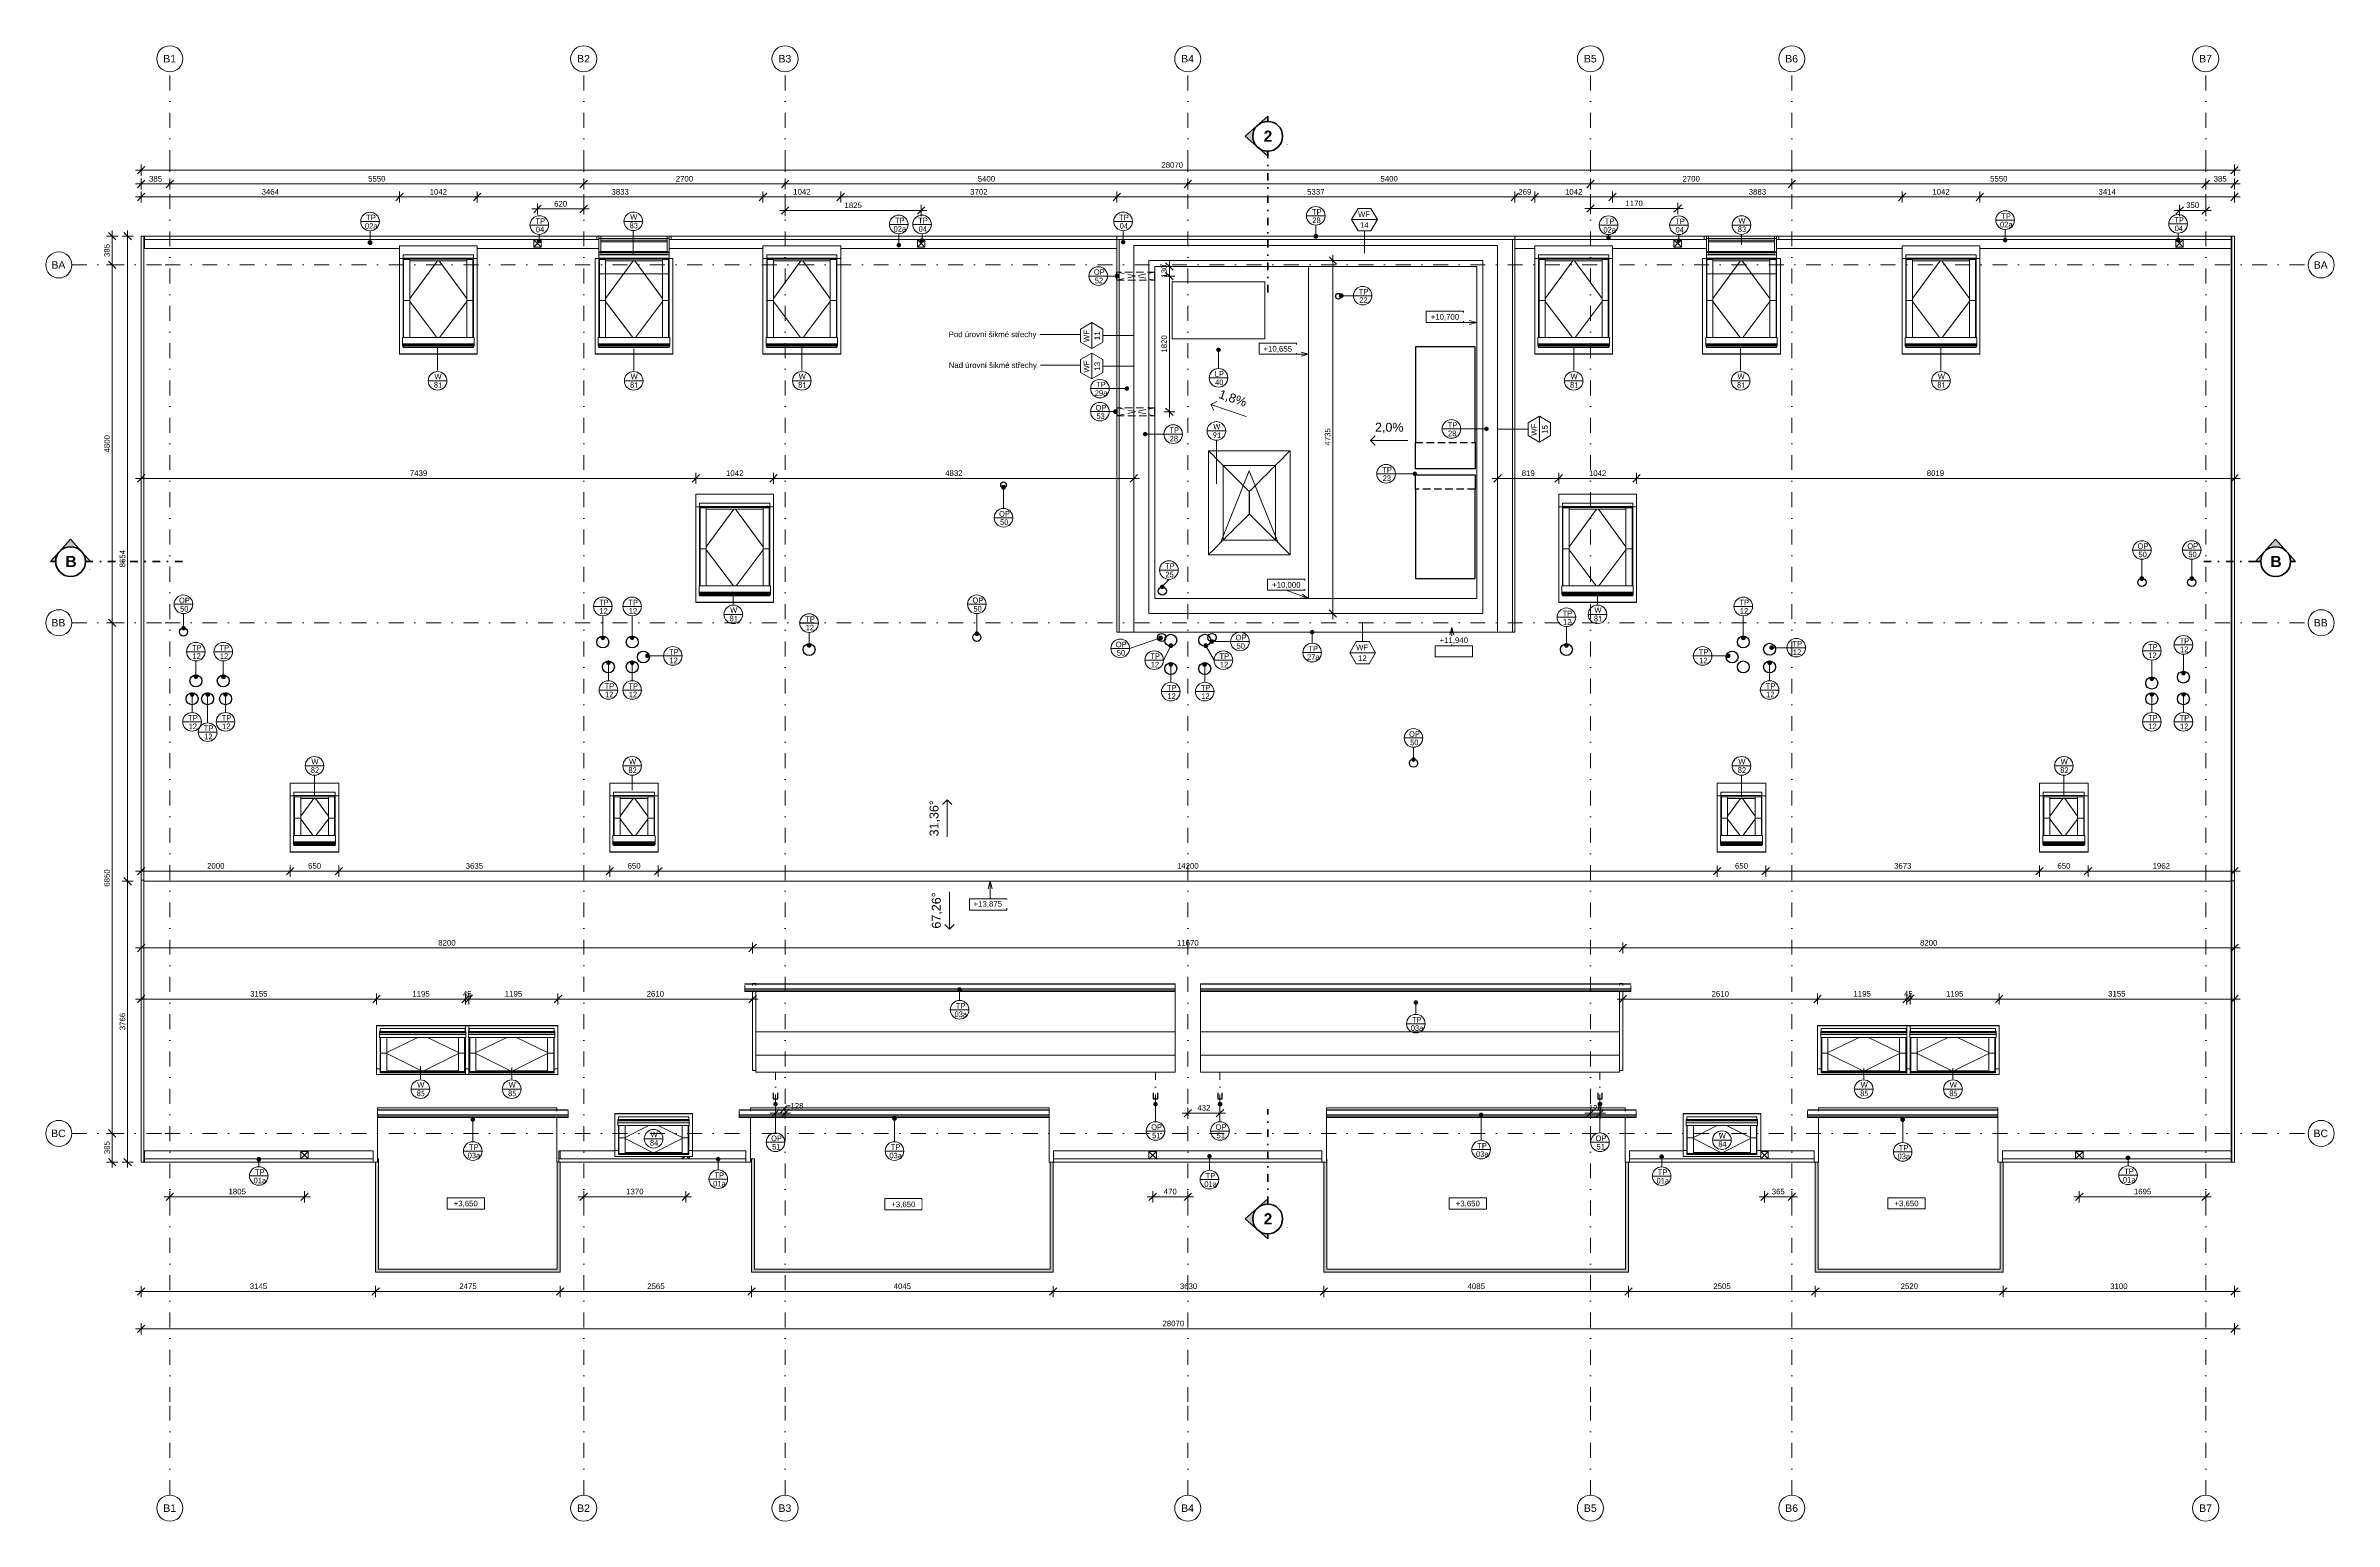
# Model space of a CAD drawing. Header units: millimetres. Extents: x -8143 to 29312, y -1655 to 58543.
# Drawn here: x -8143 to 22544, y 38750 to 58543 of the extents above.
import ezdxf

# ---------------------------------------------------------------- set-up
doc = ezdxf.new("R2010")
doc.units = ezdxf.units.MM
for name, pattern in [('HA_Dash_3mm-S1mm', [150, 100, -50]), ('HA_DashDot_10mm-S3mm', [500, 200, -150, 0, -150]), ('HA_DashDot_4mm-S1mm', [200, 100, -50, 0, -50]), ('HA_DashDot_6mm-S2mm', [300, 100, -100, 0, -100])]:
    doc.linetypes.add(name, pattern=pattern)
for name, color, linetype, lineweight in [('A-____-____-DIMS', 9, 'Continuous', 5), ('A-____-____-DIMS-50', 9, 'Continuous', 5), ('A-DETL-____-CNTR', 9, 'HA_DashDot_6mm-S2mm', 9), ('A-DETL-____-HDLN', 9, 'HA_Dash_3mm-S1mm', 25), ('A-DETL-____-OTLN', 9, 'Continuous', 25), ('A-FLOR-____-OTLN', 9, 'Continuous', 9), ('A-FLOR-____-OVHD', 9, 'HA_DashDot_4mm-S1mm', 25), ('A-FLOR-HRAL-OTLN', 9, 'Continuous', 9), ('A-GENM-____-HDLN', 9, 'HA_Dash_3mm-S1mm', 9), ('A-GENM-____-IDEN', 9, 'Continuous', 9), ('A-GENM-____-MCUT', 9, 'HA_Dash_3mm-S1mm', 25), ('A-GENM-____-OTLN', 9, 'Continuous', 9), ('A-GLAZ-____-IDEN', 9, 'Continuous', 9), ('A-GLAZ-____-OTLN', 9, 'Continuous', 5), ('A-ROOF-____-OTLN', 9, 'Continuous', 9), ('A-WALL-____-IDEN', 9, 'Continuous', 9), ('A-WALL-____-OTLN', 9, 'Continuous', 9), ('G-____-____-DIMS', 9, 'Continuous', 5), ('G-____-____-SYMB', 9, 'HA_DashDot_4mm-S1mm', 9), ('G-____-____-TEXT', 9, 'Continuous', 5), ('I-WALL-____-OTLN', 9, 'Continuous', 9), ('M-HVAC-DUCT-OTLN', 9, 'Continuous', 9), ('S-BEAM-____-OTLN', 9, 'Continuous', 9), ('S-GRID-____-IDEN', 9, 'Continuous', 9), ('S-GRID-____-OTLN', 9, 'Continuous', 5)]:
    doc.layers.add(name, color=color, linetype=linetype, lineweight=lineweight)
doc.styles.add('Arial', font='arial.ttf', dxfattribs={"height": 100})
doc.styles.add('Arial_1', font='arial.ttf', dxfattribs={"height": 75})
doc.styles.add('Arial_2', font='arial.ttf', dxfattribs={"height": 120})
doc.styles.add('Arial_3', font='arial.ttf', dxfattribs={"height": 50})
doc.styles.add('Arial_4', font='arial.ttf', dxfattribs={"width": 0.8, "height": 75})
doc.styles.add('Arial_5', font='arial.ttf', dxfattribs={"height": 1.5})
doc.styles.add('Arial_B', font='arialbd.ttf', dxfattribs={"height": 150})
doc.styles.add('Calibri', font='calibri.ttf', dxfattribs={"width": 0.8, "height": 75})
doc.dimstyles.new('Inner_Dimensions', dxfattribs={"dimscale": 304.8, "dimtxt": 76.519455, "dimasz": 0.328084, "dimexe": 0.246063, "dimexo": 0.0625, "dimgap": 0.032808, "dimtad": 1, "dimdec": 0, "dimzin": 0, "dimdsep": 46, "dimtxsty": 'Arial_1', "dimblk1": 'OBLIQUE', "dimblk2": 'OBLIQUE', "dimsah": 1, "dimcen": 0.09, "dimdle": 0.246063, "dimazin": 0, "dimtfac": 1, "dimtdec": 4, "dimtix": 1, "dimtmove": 0, "dimatfit": 3, "dimfxl": 0.246063, "dimfxlon": 1, "dimtvp": 1, "dimtolj": 1, "dimtzin": 0, "dimlwd": 9, "dimlwe": 9, "dimarcsym": 2})
doc.dimstyles.new('Inner_Dimensions_1', dxfattribs={"dimscale": 304.8, "dimtxt": 76.519455, "dimasz": 0.328084, "dimexe": 0.246063, "dimexo": 0.0625, "dimgap": 0.032808, "dimtad": 1, "dimdec": 0, "dimzin": 0, "dimdsep": 46, "dimtxsty": 'Arial_1', "dimblk1": 'OBLIQUE', "dimblk2": 'OBLIQUE', "dimsah": 1, "dimcen": 0.09, "dimdle": 0.246063, "dimazin": 0, "dimtfac": 1, "dimtdec": 4, "dimtix": 1, "dimtmove": 1, "dimatfit": 3, "dimfxl": 0.246063, "dimfxlon": 1, "dimtvp": 1, "dimtolj": 1, "dimtzin": 0, "dimlwd": 9, "dimlwe": 9, "dimarcsym": 2})
doc.dimstyles.new('Inner_Dimensions_2', dxfattribs={"dimscale": 304.8, "dimtxt": 76.519455, "dimasz": 0.328084, "dimexe": 0.246063, "dimexo": 0.0625, "dimgap": 0.032808, "dimtad": 1, "dimdec": 0, "dimzin": 0, "dimdsep": 46, "dimtxsty": 'Arial_1', "dimblk1": 'OBLIQUE', "dimblk2": 'OBLIQUE', "dimsah": 1, "dimcen": 0.09, "dimdle": 0.246063, "dimazin": 0, "dimtfac": 1, "dimtdec": 4, "dimtix": 1, "dimtmove": 2, "dimatfit": 3, "dimfxl": 0.246063, "dimfxlon": 1, "dimtvp": 1, "dimtolj": 1, "dimtzin": 0, "dimlwd": 9, "dimlwe": 9, "dimarcsym": 2})

# ---------------------------------------------------------------- blocks, each defined once
blk = doc.blocks.new('BD Libus_IFC_ifc-1-DPS_STŘECHA - B')
at = {"layer": 'S-BEAM-____-OTLN', "color": 7}
for p, q in [((7001, 45000), (1381, 45000)), ((12961, 45000), (7341, 45000))]:
    blk.add_line(p, q, dxfattribs=at)
blk = doc.blocks.new('Roof-Windows_VELUX_VFE - VFE size 940x1370 _PK38__31_36-1806635-DPS_STŘECHA - B')
at = {"layer": 'A-GLAZ-____-OTLN'}
for p, q in [((470, 235), (-470, 235)), ((-470, -235), (-470, 235)), ((-470, 60), (470, 60)), ((-470, 51), (470, 51)), ((444, 63), (-444, 63)), ((-444, 26), (444, 26)), ((470, -235), (470, 235)), ((-470, -235), (470, -235))]:
    blk.add_line(p, q, dxfattribs=at)
blk = doc.blocks.new('Roof-Windows_VELUX_VFE - VFE size 940x1370 _PK38__31_36-V1-DPS_STŘECHA - B')
at = {"layer": 'A-GLAZ-____-OTLN'}
for p, q in [((470, 235), (-470, 235)), ((-470, -235), (-470, 235)), ((-470, 60), (470, 60)), ((-470, 51), (470, 51)), ((444, 63), (-444, 63)), ((-444, 26), (444, 26)), ((470, -235), (470, 235)), ((-470, -235), (470, -235))]:
    blk.add_line(p, q, dxfattribs=at)
blk = doc.blocks.new('Top Rail Type - Top Rail_Internal_-1472931-DPS_STŘECHA - B')
at = {"layer": 'A-FLOR-HRAL-OTLN'}
for points in [[(-3719, 42093), (-3679, 42133), (-3679, 43613), (-3694, 43613), (-3694, 43568), (-3719, 43567), (-3719, 42930)], [(-1244, 42093), (-1244, 43568), (-1284, 43567), (-1284, 42133)], [(-1244, 42093), (-1284, 42133), (-3679, 42133), (-3719, 42093), (-1428, 42093)]]:
    blk.add_hatch(color=256, dxfattribs=at).paths.add_polyline_path(points)
for p, q in [((-3694, 43613), (-3679, 43613)), ((-3679, 43613), (-3679, 42133)), ((-3719, 42093), (-3719, 43567)), ((-1284, 42133), (-1284, 43567)), ((-1244, 43567), (-1244, 42093)), ((-1244, 42093), (-3719, 42093)), ((-3679, 42133), (-1284, 42133))]:
    blk.add_line(p, q, dxfattribs=at)
blk = doc.blocks.new('Top Rail Type - Top Rail_Internal_-V2-DPS_STŘECHA - B')
at = {"layer": 'A-FLOR-HRAL-OTLN'}
for p, q in [((-3679, 43613), (-3694, 43613)), ((-3679, 43613), (-3679, 42133)), ((-3719, 43567), (-3719, 42093)), ((-1284, 42133), (-1284, 43567)), ((-1244, 42093), (-1244, 43567)), ((-3719, 42093), (-1244, 42093)), ((-3679, 42133), (-1284, 42133))]:
    blk.add_line(p, q, dxfattribs=at)
blk = doc.blocks.new('Top Rail Type - Top Rail_Internal_-1472977-DPS_STŘECHA - B')
at = {"layer": 'A-FLOR-HRAL-OTLN'}
for points in [[(1321, 42093), (1361, 42133), (1361, 43613), (1321, 43613), (1321, 42930)], [(5366, 42093), (5366, 43568), (5326, 43567), (5326, 42133)], [(5366, 42093), (5326, 42133), (1361, 42133), (1321, 42093), (5292, 42093)]]:
    blk.add_hatch(color=256, dxfattribs=at).paths.add_polyline_path(points)
for p, q in [((1321, 43613), (1361, 43613)), ((1321, 42093), (1321, 43613)), ((1361, 43613), (1361, 42133)), ((5326, 42133), (5326, 43567)), ((5366, 43567), (5366, 42093)), ((5366, 42093), (1321, 42093)), ((1361, 42133), (5326, 42133))]:
    blk.add_line(p, q, dxfattribs=at)
blk = doc.blocks.new('Top Rail Type - Top Rail_Internal_-V3-DPS_STŘECHA - B')
at = {"layer": 'A-FLOR-HRAL-OTLN'}
for p, q in [((1361, 43613), (1321, 43613)), ((1321, 43613), (1321, 42093)), ((1361, 43613), (1361, 42133)), ((5326, 42133), (5326, 43567)), ((5366, 42093), (5366, 43567)), ((1321, 42093), (5366, 42093)), ((1361, 42133), (5326, 42133))]:
    blk.add_line(p, q, dxfattribs=at)
blk = doc.blocks.new('Top Rail Type - Top Rail_Internal_-1473026-DPS_STŘECHA - B')
at = {"layer": 'A-FLOR-HRAL-OTLN'}
for points in [[(8996, 42093), (9036, 42133), (9036, 43613), (9031, 43613), (9030, 43568), (8996, 43567), (8996, 42930)], [(13081, 42093), (13081, 43568), (13041, 43567), (13041, 42133)], [(13081, 42093), (13041, 42133), (9036, 42133), (8996, 42093), (12012, 42093)]]:
    blk.add_hatch(color=256, dxfattribs=at).paths.add_polyline_path(points)
for p, q in [((9031, 43613), (9036, 43613)), ((9036, 43613), (9036, 42133)), ((8996, 42093), (8996, 43567)), ((13041, 42133), (13041, 43567)), ((13081, 43567), (13081, 42093)), ((13081, 42093), (8996, 42093)), ((9036, 42133), (13041, 42133))]:
    blk.add_line(p, q, dxfattribs=at)
blk = doc.blocks.new('Top Rail Type - Top Rail_Internal_-V4-DPS_STŘECHA - B')
at = {"layer": 'A-FLOR-HRAL-OTLN'}
for p, q in [((9036, 43613), (9031, 43613)), ((9036, 43613), (9036, 42133)), ((8996, 43567), (8996, 42093)), ((13041, 42133), (13041, 43567)), ((13081, 42093), (13081, 43567)), ((8996, 42093), (13081, 42093)), ((9036, 42133), (13041, 42133))]:
    blk.add_line(p, q, dxfattribs=at)
blk = doc.blocks.new('Top Rail Type - Top Rail_Internal_-1473068-DPS_STŘECHA - B')
at = {"layer": 'A-FLOR-HRAL-OTLN'}
for points in [[(15586, 42093), (15626, 42133), (15626, 43568), (15586, 43567), (15586, 42930)], [(18106, 42093), (18106, 43568), (18066, 43567), (18066, 42133)], [(18106, 42093), (18066, 42133), (15626, 42133), (15586, 42093), (16492, 42093)]]:
    blk.add_hatch(color=256, dxfattribs=at).paths.add_polyline_path(points)
for p, q in [((15586, 42093), (15586, 43567)), ((15626, 43567), (15626, 42133)), ((18066, 42133), (18066, 43567)), ((18106, 43567), (18106, 42093)), ((18106, 42093), (15586, 42093)), ((15626, 42133), (18066, 42133))]:
    blk.add_line(p, q, dxfattribs=at)
blk = doc.blocks.new('Top Rail Type - Top Rail_Internal_-V5-DPS_STŘECHA - B')
at = {"layer": 'A-FLOR-HRAL-OTLN'}
for p, q in [((15586, 43567), (15586, 42093)), ((15626, 43567), (15626, 42133)), ((18066, 42133), (18066, 43567)), ((18106, 42093), (18106, 43567)), ((15586, 42093), (18106, 42093)), ((15626, 42133), (18066, 42133))]:
    blk.add_line(p, q, dxfattribs=at)
blk = doc.blocks.new('Roof-Windows_VELUX_CXP_ISD-1 - CXP size 900x1200 _090120_-1802973-DPS_STŘECHA - B')
at = {"layer": 'A-GLAZ-____-OTLN'}
for p, q in [((-697, 547), (697, 547)), ((-697, -547), (-697, 547)), ((-669, 519), (-697, 547)), ((-577, 427), (-654, 504)), ((-540, 390), (-564, 414)), ((-500, 350), (-500, -350)), ((442, 350), (-500, 350)), ((-500, 350), (-500, -350)), ((442, 350), (-500, 350)), ((538, 388), (-429, 0)), ((500, 350), (443, 350)), ((500, 350), (443, 350)), ((500, -350), (500, 350)), ((500, -350), (500, 350)), ((540, 390), (564, 414)), ((577, 427), (654, 504)), ((669, 519), (697, 547)), ((697, 547), (697, -547)), ((-153, -3), (-153, 3)), ((-153, 3), (153, 3)), ((153, 3), (153, -3)), ((-429, 0), (538, -388)), ((153, -3), (-153, -3)), ((-697, -547), (-669, -519)), ((697, -547), (-697, -547)), ((-654, -504), (-577, -427)), ((-564, -414), (-540, -390)), ((-500, -350), (442, -350)), ((-500, -350), (442, -350)), ((443, -350), (500, -350)), ((443, -350), (500, -350)), ((540, -390), (564, -414)), ((577, -427), (654, -504)), ((669, -519), (697, -547))]:
    blk.add_line(p, q, dxfattribs=at)
for points, knots in [([(-654, 504), (-656, 506), (-658, 508), (-661, 511), (-663, 513), (-665, 514), (-666, 516), (-668, 518), (-669, 519), (-669, 519)], [0, 0, 0, 0, 0.25, 0.375, 0.5, 0.5625, 0.625, 0.75, 1, 1, 1, 1]), ([(500, 350), (505, 355), (515, 366), (528, 378), (535, 385), (538, 388)], [0, 0, 0, 0, 0.3333333, 0.6666667, 0.9231467, 0.9231467, 0.9231467, 0.9231467]), ([(654, 504), (656, 506), (658, 508), (661, 511), (663, 513), (664, 514), (666, 516), (668, 518), (669, 519), (669, 519)], [0, 0, 0, 0, 0.25, 0.375, 0.5, 0.5625, 0.625, 0.75, 1, 1, 1, 1]), ([(-669, -519), (-669, -519), (-668, -518), (-665, -515), (-664, -514), (-663, -512), (-661, -511), (-658, -508), (-656, -506), (-654, -504)], [-1, -1, -1, -1, -0.75, -0.625, -0.5, -0.4375, -0.375, -0.25, 0, 0, 0, 0]), ([(500, -350), (505, -355), (516, -365), (528, -378), (535, -385), (538, -388)], [0, 0, 0, 0, 0.3333333, 0.6666667, 0.9231467, 0.9231467, 0.9231467, 0.9231467]), ([(654, -504), (656, -506), (658, -508), (661, -511), (663, -513), (664, -514), (666, -516), (668, -518), (669, -519), (669, -519)], [0, 0, 0, 0, 0.25, 0.375, 0.5, 0.5625, 0.625, 0.75, 1, 1, 1, 1])]:
    blk.add_open_spline(points, degree=3, knots=knots, dxfattribs=at)
for points in [[(-564, 414), (-565, 415), (-567, 417), (-570, 420), (-573, 423), (-576, 426), (-577, 427)], [(-500, 350), (-505, 355), (-516, 365), (-529, 379), (-537, 387), (-540, 390)], [(-153, 3), (-182, 32), (-242, 92), (-329, 179), (-415, 265), (-472, 322), (-500, 350)], [(153, 3), (182, 32), (242, 92), (329, 179), (415, 265), (472, 322), (500, 350)], [(538, 388), (539, 389), (540, 390), (540, 390)], [(564, 414), (565, 415), (567, 417), (570, 420), (573, 423), (576, 426), (577, 427)], [(-500, -350), (-472, -322), (-415, -265), (-329, -179), (-242, -92), (-182, -32), (-153, -3)], [(153, -3), (182, -32), (242, -92), (329, -179), (415, -265), (472, -322), (500, -350)], [(-577, -427), (-576, -426), (-573, -423), (-570, -420), (-567, -417), (-565, -415), (-564, -414)], [(-540, -390), (-537, -387), (-529, -379), (-515, -366), (-505, -355), (-500, -350)], [(538, -388), (539, -389), (540, -390), (540, -390)], [(564, -414), (565, -415), (567, -417), (570, -420), (573, -423), (576, -426), (577, -427)]]:
    blk.add_open_spline(points, degree=3, dxfattribs=at)
blk = doc.blocks.new('Roof-Windows_VELUX_GLL_1061 - SK08-1808627-DPS_STŘECHA - B')
at = {"layer": 'A-GLAZ-____-OTLN'}
for p, q in [((-2514, 45402), (-1274, 45402)), ((-2514, 45402), (-2514, 45397)), ((-1274, 45397), (-2514, 45397)), ((-2514, 45397), (-2514, 45320)), ((-2514, 45240), (-2514, 44819)), ((-2472, 45307), (-2472, 45320)), ((-1316, 45320), (-2472, 45320)), ((-2472, 45302), (-2472, 45307)), ((-1316, 45307), (-2472, 45307)), ((-2472, 45278), (-2472, 45302)), ((-1316, 45302), (-2472, 45302)), ((-1316, 45278), (-2472, 45278)), ((-2472, 45278), (-2472, 45240)), ((-1316, 45240), (-2472, 45240)), ((-2464, 45359), (-1324, 45359)), ((-2464, 45320), (-2464, 45359)), ((-2464, 45240), (-2464, 44794)), ((-2458, 45240), (-2458, 45030)), ((-2375, 45030), (-2375, 45240)), ((-2375, 45039), (-1958, 45239)), ((-1414, 45039), (-1831, 45239)), ((-1414, 45240), (-1414, 45030)), ((-1331, 45030), (-1331, 45240)), ((-1324, 45359), (-1324, 45320)), ((-1324, 45240), (-1324, 44794)), ((-1316, 45320), (-1316, 45307)), ((-1316, 45307), (-1316, 45302)), ((-1316, 45302), (-1316, 45278)), ((-1316, 45240), (-1316, 45278)), ((-1274, 45402), (-1274, 45397)), ((-1274, 44819), (-1274, 45397)), ((-2514, 44819), (-2464, 44819)), ((-2464, 44819), (-2514, 44819)), ((-2514, 44819), (-2514, 44741)), ((-2458, 45030), (-2375, 45030)), ((-2458, 44782), (-2458, 45030)), ((-2375, 45030), (-2458, 45030)), ((-2375, 44782), (-2375, 45030)), ((-1909, 44794), (-2375, 45025)), ((-1880, 44794), (-1414, 45025)), ((-1414, 45030), (-1331, 45030)), ((-1414, 45030), (-1414, 44782)), ((-1331, 45030), (-1414, 45030)), ((-1331, 45030), (-1331, 44782)), ((-1324, 44819), (-1274, 44819)), ((-1274, 44819), (-1324, 44819)), ((-1274, 44741), (-1274, 44819)), ((-2514, 44741), (-1274, 44741)), ((-2464, 44785), (-2464, 44794)), ((-2458, 44794), (-2464, 44794)), ((-2464, 44781), (-2464, 44785)), ((-2464, 44774), (-2464, 44781)), ((-1324, 44781), (-2464, 44781)), ((-2464, 44766), (-2464, 44774)), ((-1324, 44774), (-2464, 44774)), ((-2464, 44766), (-1324, 44766)), ((-2375, 44782), (-2458, 44782)), ((-1414, 44794), (-2375, 44794)), ((-1331, 44782), (-1414, 44782)), ((-1324, 44794), (-1331, 44794)), ((-1324, 44794), (-1324, 44785)), ((-1324, 44785), (-1324, 44781)), ((-1324, 44781), (-1324, 44774)), ((-1324, 44774), (-1324, 44766))]:
    blk.add_line(p, q, dxfattribs=at)
blk = doc.blocks.new('Roof-Windows_VELUX_GLL_1061 - SK08-V6-DPS_STŘECHA - B')
at = {"layer": 'A-GLAZ-____-OTLN'}
for p, q in [((-3709, 45402), (-2469, 45402)), ((-3709, 45402), (-3709, 45397)), ((-2469, 45397), (-3709, 45397)), ((-3709, 45397), (-3709, 44819)), ((-3667, 45307), (-3667, 45320)), ((-2511, 45320), (-3667, 45320)), ((-3667, 45302), (-3667, 45307)), ((-2511, 45307), (-3667, 45307)), ((-3667, 45278), (-3667, 45302)), ((-2511, 45302), (-3667, 45302)), ((-2511, 45278), (-3667, 45278)), ((-3667, 45278), (-3667, 45240)), ((-2511, 45240), (-3667, 45240)), ((-3659, 45359), (-2519, 45359)), ((-3659, 45320), (-3659, 45359)), ((-3659, 45240), (-3659, 44794)), ((-3653, 45240), (-3653, 45030)), ((-3570, 45030), (-3570, 45240)), ((-3570, 45039), (-3153, 45239)), ((-2609, 45039), (-3026, 45239)), ((-2609, 45240), (-2609, 45030)), ((-2526, 45030), (-2526, 45240)), ((-2519, 45359), (-2519, 45320)), ((-2519, 45240), (-2519, 44794)), ((-2511, 45320), (-2511, 45307)), ((-2511, 45307), (-2511, 45302)), ((-2511, 45302), (-2511, 45278)), ((-2511, 45240), (-2511, 45278)), ((-2469, 45402), (-2469, 45397)), ((-2469, 45320), (-2469, 45397)), ((-2469, 44819), (-2469, 45240)), ((-3709, 44819), (-3659, 44819)), ((-3659, 44819), (-3709, 44819)), ((-3709, 44819), (-3709, 44741)), ((-3653, 45030), (-3570, 45030)), ((-3653, 44782), (-3653, 45030)), ((-3570, 45030), (-3653, 45030)), ((-3570, 44782), (-3570, 45030)), ((-3104, 44794), (-3570, 45025)), ((-3075, 44794), (-2609, 45025)), ((-2609, 45030), (-2526, 45030)), ((-2609, 45030), (-2609, 44782)), ((-2526, 45030), (-2609, 45030)), ((-2526, 45030), (-2526, 44782)), ((-2519, 44819), (-2469, 44819)), ((-2469, 44819), (-2519, 44819)), ((-2469, 44741), (-2469, 44819)), ((-3709, 44741), (-2469, 44741)), ((-3659, 44785), (-3659, 44794)), ((-3653, 44794), (-3659, 44794)), ((-3659, 44781), (-3659, 44785)), ((-3659, 44774), (-3659, 44781)), ((-2519, 44781), (-3659, 44781)), ((-3659, 44766), (-3659, 44774)), ((-2519, 44774), (-3659, 44774)), ((-3659, 44766), (-2519, 44766)), ((-3570, 44782), (-3653, 44782)), ((-2609, 44794), (-3570, 44794)), ((-2526, 44782), (-2609, 44782)), ((-2519, 44794), (-2526, 44794)), ((-2519, 44794), (-2519, 44785)), ((-2519, 44785), (-2519, 44781)), ((-2519, 44781), (-2519, 44774)), ((-2519, 44774), (-2519, 44766))]:
    blk.add_line(p, q, dxfattribs=at)
blk = doc.blocks.new('Roof-Windows_VELUX_GLL_1061 - PK06-1809138-DPS_STŘECHA - B')
at = {"layer": 'A-GLAZ-____-OTLN'}
for p, q in [((-513, 44220), (529, 44220)), ((-513, 44220), (-513, 44216)), ((529, 44216), (-513, 44216)), ((-513, 44216), (-513, 43722)), ((529, 44220), (529, 44216)), ((529, 43722), (529, 44216)), ((-471, 44125), (-471, 44138)), ((487, 44138), (-471, 44138)), ((-471, 44120), (-471, 44125)), ((487, 44125), (-471, 44125)), ((-471, 44096), (-471, 44120)), ((487, 44120), (-471, 44120)), ((487, 44096), (-471, 44096)), ((-471, 44096), (-471, 44058)), ((487, 44058), (-471, 44058)), ((-463, 44177), (479, 44177)), ((-463, 44138), (-463, 44177)), ((-463, 44058), (-463, 43697)), ((-456, 44058), (-456, 43891)), ((-456, 43891), (-373, 43891)), ((-456, 43685), (-456, 43891)), ((-373, 43891), (-456, 43891)), ((-373, 43891), (-373, 44058)), ((-373, 43899), (-54, 44057)), ((-373, 43685), (-373, 43891)), ((-6, 43697), (-373, 43885)), ((22, 43697), (390, 43885)), ((390, 43899), (70, 44057)), ((390, 44058), (390, 43891)), ((390, 43891), (473, 43891)), ((390, 43891), (390, 43685)), ((473, 43891), (390, 43891)), ((473, 43891), (473, 44058)), ((473, 43891), (473, 43685)), ((479, 44177), (479, 44138)), ((479, 44058), (479, 43697)), ((487, 44138), (487, 44125)), ((487, 44125), (487, 44120)), ((487, 44120), (487, 44096)), ((487, 44058), (487, 44096)), ((-513, 43722), (-463, 43722)), ((-463, 43722), (-513, 43722)), ((-513, 43722), (-513, 43644)), ((-513, 43644), (529, 43644)), ((-463, 43688), (-463, 43697)), ((-456, 43697), (-463, 43697)), ((-463, 43684), (-463, 43688)), ((-463, 43677), (-463, 43684)), ((479, 43684), (-463, 43684)), ((-463, 43669), (-463, 43677)), ((479, 43677), (-463, 43677)), ((-463, 43669), (479, 43669)), ((-373, 43685), (-456, 43685)), ((390, 43697), (-373, 43697)), ((473, 43685), (390, 43685)), ((479, 43697), (473, 43697)), ((479, 43722), (529, 43722)), ((529, 43722), (479, 43722)), ((479, 43697), (479, 43688)), ((479, 43688), (479, 43684)), ((479, 43684), (479, 43677)), ((479, 43677), (479, 43669)), ((529, 43644), (529, 43722))]:
    blk.add_line(p, q, dxfattribs=at)
blk = doc.blocks.new('Roof-Windows_VELUX_GLL_1061 - PK06-1809139-DPS_STŘECHA - B')
at = {"layer": 'A-GLAZ-____-OTLN'}
for p, q in [((13812, 44220), (14854, 44220)), ((13812, 44216), (13812, 44220)), ((14854, 44216), (13812, 44216)), ((13812, 44216), (13812, 43722)), ((14854, 44216), (14854, 44220)), ((14854, 43722), (14854, 44216)), ((13854, 44125), (13854, 44138)), ((14812, 44138), (13854, 44138)), ((13854, 44120), (13854, 44125)), ((14812, 44125), (13854, 44125)), ((13854, 44096), (13854, 44120)), ((14812, 44120), (13854, 44120)), ((14812, 44096), (13854, 44096)), ((13854, 44096), (13854, 44058)), ((14812, 44058), (13854, 44058)), ((13862, 44177), (14804, 44177)), ((13862, 44138), (13862, 44177)), ((13862, 43697), (13862, 44058)), ((13869, 44058), (13869, 43891)), ((13869, 43891), (13952, 43891)), ((13869, 43685), (13869, 43891)), ((13952, 43891), (13869, 43891)), ((13952, 43891), (13952, 44058)), ((13952, 43899), (14271, 44057)), ((13952, 43685), (13952, 43891)), ((14319, 43697), (13952, 43885)), ((14347, 43697), (14715, 43885)), ((14715, 43899), (14395, 44057)), ((14715, 44058), (14715, 43891)), ((14715, 43891), (14798, 43891)), ((14715, 43891), (14715, 43685)), ((14798, 43891), (14715, 43891)), ((14798, 43891), (14798, 44058)), ((14798, 43891), (14798, 43685)), ((14804, 44177), (14804, 44138)), ((14804, 43697), (14804, 44058)), ((14812, 44138), (14812, 44125)), ((14812, 44125), (14812, 44120)), ((14812, 44120), (14812, 44096)), ((14812, 44058), (14812, 44096)), ((13812, 43722), (13862, 43722)), ((13862, 43722), (13812, 43722)), ((13812, 43722), (13812, 43644)), ((13812, 43644), (14854, 43644)), ((13862, 43688), (13862, 43697)), ((13869, 43697), (13862, 43697)), ((13862, 43684), (13862, 43688)), ((13862, 43677), (13862, 43684)), ((14804, 43684), (13862, 43684)), ((13862, 43669), (13862, 43677)), ((14804, 43677), (13862, 43677)), ((13862, 43669), (14804, 43669)), ((13952, 43685), (13869, 43685)), ((14715, 43697), (13952, 43697)), ((14798, 43685), (14715, 43685)), ((14804, 43697), (14798, 43697)), ((14804, 43722), (14854, 43722)), ((14854, 43722), (14804, 43722)), ((14804, 43697), (14804, 43688)), ((14804, 43688), (14804, 43684)), ((14804, 43684), (14804, 43677)), ((14804, 43677), (14804, 43669)), ((14854, 43644), (14854, 43722))]:
    blk.add_line(p, q, dxfattribs=at)
blk = doc.blocks.new('Roof-Windows_VELUX_GLL_1061 - CK02-1808666-DPS_STŘECHA - B')
at = {"layer": 'A-GLAZ-____-OTLN'}
for p, q in [((18593, 48650), (18593, 48479)), ((19243, 48650), (18593, 48650)), ((19193, 48529), (18643, 48529)), ((18643, 48491), (18643, 48529)), ((18643, 48529), (18643, 48529)), ((18643, 48484), (18643, 48491)), ((18676, 48484), (18676, 48491)), ((19160, 48484), (19160, 48491)), ((19193, 48529), (19193, 48529)), ((19193, 48529), (19193, 48491)), ((19193, 48484), (19193, 48491)), ((19243, 48479), (19243, 48650)), ((18593, 48479), (18593, 47730)), ((18643, 48479), (18593, 48479)), ((18593, 48479), (18643, 48479)), ((18643, 48469), (18643, 48484)), ((18643, 48484), (19193, 48484)), ((18643, 48461), (18643, 48469)), ((18643, 48469), (19193, 48469)), ((18643, 48447), (18643, 48461)), ((18643, 48447), (18650, 48447)), ((18643, 47949), (18643, 48447)), ((18650, 48466), (18733, 48466)), ((18650, 48181), (18650, 48466)), ((18733, 48181), (18650, 48181)), ((18650, 48181), (18733, 48181)), ((18650, 48181), (18650, 47949)), ((18733, 48181), (18733, 48466)), ((18733, 48447), (19104, 48447)), ((18907, 48447), (18733, 48206)), ((18733, 47949), (18733, 48181)), ((18930, 48447), (19104, 48206)), ((19104, 48466), (19187, 48466)), ((19104, 48466), (19104, 48181)), ((19187, 48181), (19104, 48181)), ((19104, 48181), (19187, 48181)), ((19104, 48181), (19104, 47949)), ((19187, 48466), (19187, 48181)), ((19187, 48447), (19193, 48447)), ((19187, 47949), (19187, 48181)), ((19193, 48484), (19193, 48469)), ((19243, 48479), (19193, 48479)), ((19193, 48479), (19243, 48479)), ((19193, 48469), (19193, 48461)), ((19193, 48461), (19193, 48447)), ((19193, 47949), (19193, 48447)), ((19243, 47730), (19243, 48479)), ((18635, 47949), (19201, 47949)), ((18635, 47949), (18635, 47863)), ((18733, 48168), (18900, 47949)), ((19104, 48168), (18937, 47949)), ((19201, 47863), (19201, 47949)), ((18593, 47730), (19243, 47730)), ((18593, 47727), (18593, 47730)), ((19243, 47727), (18593, 47727)), ((18635, 47863), (19201, 47863)), ((18635, 47850), (18635, 47863)), ((18635, 47838), (18635, 47850)), ((18635, 47850), (19201, 47850)), ((18635, 47830), (18635, 47838)), ((18635, 47838), (19201, 47838)), ((18635, 47830), (19201, 47830)), ((18643, 47815), (18643, 47830)), ((19193, 47815), (18643, 47815)), ((19193, 47830), (19193, 47815)), ((19201, 47863), (19201, 47850)), ((19201, 47850), (19201, 47838)), ((19201, 47838), (19201, 47830)), ((19243, 47727), (19243, 47730))]:
    blk.add_line(p, q, dxfattribs=at)
blk = doc.blocks.new('Roof-Windows_VELUX_GLL_1061 - PK08-1808487-DPS_STŘECHA - B')
at = {"layer": 'A-GLAZ-____-OTLN'}
for p, q in [((16750, 55860), (16750, 55689)), ((17792, 55860), (16750, 55860)), ((17792, 55689), (17792, 55860)), ((16750, 55689), (16750, 54410)), ((16800, 55689), (16750, 55689)), ((16750, 55689), (16800, 55689)), ((17742, 55739), (16800, 55739)), ((16800, 55738), (16800, 55739)), ((16800, 55700), (16800, 55738)), ((16800, 55694), (16800, 55700)), ((16800, 55679), (16800, 55694)), ((16800, 55694), (17742, 55694)), ((16800, 55671), (16800, 55679)), ((16800, 55679), (17742, 55679)), ((16800, 55657), (16800, 55671)), ((16800, 55657), (16806, 55657)), ((16800, 54629), (16800, 55657)), ((16806, 55676), (16889, 55676)), ((16806, 55126), (16806, 55676)), ((16833, 55694), (16833, 55700)), ((16889, 55126), (16889, 55676)), ((16889, 55657), (17652, 55657)), ((17259, 55657), (16889, 55151)), ((17282, 55657), (17652, 55151)), ((17652, 55676), (17735, 55676)), ((17652, 55676), (17652, 55126)), ((17709, 55694), (17709, 55700)), ((17735, 55676), (17735, 55126)), ((17735, 55657), (17742, 55657)), ((17742, 55739), (17742, 55738)), ((17742, 55738), (17742, 55700)), ((17742, 55694), (17742, 55700)), ((17742, 55694), (17742, 55679)), ((17792, 55689), (17742, 55689)), ((17742, 55689), (17792, 55689)), ((17742, 55679), (17742, 55671)), ((17742, 55671), (17742, 55657)), ((17742, 54629), (17742, 55657)), ((17792, 54410), (17792, 55689)), ((16889, 55126), (16806, 55126)), ((16806, 55126), (16889, 55126)), ((16806, 55126), (16806, 54629)), ((16889, 54629), (16889, 55126)), ((16889, 55113), (17253, 54629)), ((17652, 55113), (17289, 54629)), ((17735, 55126), (17652, 55126)), ((17652, 55126), (17735, 55126)), ((17652, 55126), (17652, 54629)), ((17735, 54629), (17735, 55126)), ((16792, 54629), (17750, 54629)), ((16792, 54629), (16792, 54543)), ((17750, 54543), (17750, 54629)), ((16750, 54410), (17792, 54410)), ((16750, 54407), (16750, 54410)), ((17792, 54407), (16750, 54407)), ((16792, 54543), (17750, 54543)), ((16792, 54530), (16792, 54543)), ((16792, 54518), (16792, 54530)), ((16792, 54530), (17750, 54530)), ((16792, 54511), (16792, 54518)), ((16792, 54518), (17750, 54518)), ((16792, 54511), (17750, 54511)), ((16800, 54495), (16800, 54511)), ((17742, 54495), (16800, 54495)), ((17742, 54511), (17742, 54495)), ((17750, 54543), (17750, 54530)), ((17750, 54530), (17750, 54518)), ((17750, 54518), (17750, 54511)), ((17792, 54407), (17792, 54410))]:
    blk.add_line(p, q, dxfattribs=at)
blk = doc.blocks.new('Roof-Windows_VELUX_GLL_1061 - PK08-1808992-DPS_STŘECHA - B')
at = {"layer": 'A-GLAZ-____-OTLN'}
for p, q in [((12145, 52528), (12145, 52357)), ((13187, 52528), (12145, 52528)), ((13187, 52357), (13187, 52528)), ((12145, 52357), (12145, 51078)), ((12195, 52357), (12145, 52357)), ((12145, 52357), (12195, 52357)), ((13137, 52407), (12195, 52407)), ((12195, 52369), (12195, 52407)), ((12195, 52407), (12195, 52407)), ((12195, 52362), (12195, 52369)), ((12195, 52347), (12195, 52362)), ((12195, 52362), (13137, 52362)), ((12195, 52339), (12195, 52347)), ((12195, 52347), (13137, 52347)), ((12195, 52325), (12195, 52339)), ((12195, 52325), (12201, 52325)), ((12195, 51297), (12195, 52325)), ((12201, 52344), (12284, 52344)), ((12201, 51795), (12201, 52344)), ((12228, 52362), (12228, 52369)), ((12284, 51795), (12284, 52344)), ((12284, 52325), (13047, 52325)), ((12654, 52325), (12284, 51819)), ((12677, 52325), (13047, 51819)), ((13047, 52344), (13130, 52344)), ((13047, 52344), (13047, 51795)), ((13104, 52362), (13104, 52369)), ((13130, 52344), (13130, 51795)), ((13130, 52325), (13137, 52325)), ((13137, 52407), (13137, 52407)), ((13137, 52407), (13137, 52369)), ((13137, 52362), (13137, 52369)), ((13137, 52362), (13137, 52347)), ((13187, 52357), (13137, 52357)), ((13137, 52357), (13187, 52357)), ((13137, 52347), (13137, 52339)), ((13137, 52339), (13137, 52325)), ((13137, 51297), (13137, 52325)), ((13187, 51078), (13187, 52357)), ((12284, 51795), (12201, 51795)), ((12201, 51795), (12284, 51795)), ((12201, 51795), (12201, 51297)), ((12284, 51297), (12284, 51795)), ((12284, 51781), (12648, 51297)), ((13047, 51781), (12684, 51297)), ((13130, 51795), (13047, 51795)), ((13047, 51795), (13130, 51795)), ((13047, 51795), (13047, 51297)), ((13130, 51297), (13130, 51795)), ((12187, 51297), (13145, 51297)), ((12187, 51297), (12187, 51211)), ((13145, 51211), (13145, 51297)), ((12145, 51078), (13187, 51078)), ((12145, 51076), (12145, 51078)), ((13187, 51076), (12145, 51076)), ((12187, 51211), (13145, 51211)), ((12187, 51198), (12187, 51211)), ((12187, 51186), (12187, 51198)), ((12187, 51198), (13145, 51198)), ((12187, 51179), (12187, 51186)), ((12187, 51186), (13145, 51186)), ((12187, 51179), (13145, 51179)), ((12195, 51164), (12195, 51179)), ((13137, 51164), (12195, 51164)), ((13137, 51179), (13137, 51164)), ((13145, 51211), (13145, 51198)), ((13145, 51198), (13145, 51186)), ((13145, 51186), (13145, 51179)), ((13187, 51076), (13187, 51078))]:
    blk.add_line(p, q, dxfattribs=at)
blk = doc.blocks.new('Roof-Windows_VELUX_GLL_1061 - PK08-V7-DPS_STŘECHA - B')
at = {"layer": 'A-GLAZ-____-OTLN'}
for p, q in [((-3400, 55860), (-3400, 55689)), ((-2358, 55860), (-3400, 55860)), ((-2358, 55689), (-2358, 55860)), ((-3400, 55689), (-3400, 54410)), ((-3350, 55689), (-3400, 55689)), ((-3400, 55689), (-3350, 55689)), ((-2408, 55739), (-3350, 55739)), ((-3350, 55738), (-3350, 55739)), ((-3350, 55700), (-3350, 55738)), ((-3350, 55694), (-3350, 55700)), ((-3350, 55679), (-3350, 55694)), ((-3350, 55694), (-2408, 55694)), ((-3350, 55671), (-3350, 55679)), ((-3350, 55679), (-2408, 55679)), ((-3350, 55657), (-3350, 55671)), ((-3350, 55657), (-3344, 55657)), ((-3350, 54629), (-3350, 55657)), ((-3344, 55676), (-3261, 55676)), ((-3344, 55126), (-3344, 55676)), ((-3317, 55694), (-3317, 55700)), ((-3261, 55126), (-3261, 55676)), ((-3261, 55657), (-2498, 55657)), ((-2891, 55657), (-3261, 55151)), ((-2868, 55657), (-2498, 55151)), ((-2498, 55676), (-2415, 55676)), ((-2498, 55676), (-2498, 55126)), ((-2441, 55694), (-2441, 55700)), ((-2415, 55676), (-2415, 55126)), ((-2415, 55657), (-2408, 55657)), ((-2408, 55739), (-2408, 55738)), ((-2408, 55738), (-2408, 55700)), ((-2408, 55694), (-2408, 55700)), ((-2408, 55694), (-2408, 55679)), ((-2358, 55689), (-2408, 55689)), ((-2408, 55689), (-2358, 55689)), ((-2408, 55679), (-2408, 55671)), ((-2408, 55671), (-2408, 55657)), ((-2408, 54629), (-2408, 55657)), ((-2358, 54410), (-2358, 55689)), ((-3261, 55126), (-3344, 55126)), ((-3344, 55126), (-3261, 55126)), ((-3344, 55126), (-3344, 54629)), ((-3261, 54629), (-3261, 55126)), ((-3261, 55113), (-2897, 54629)), ((-2498, 55113), (-2861, 54629)), ((-2415, 55126), (-2498, 55126)), ((-2498, 55126), (-2415, 55126)), ((-2498, 55126), (-2498, 54629)), ((-2415, 54629), (-2415, 55126)), ((-3358, 54629), (-2400, 54629)), ((-3358, 54629), (-3358, 54543)), ((-2400, 54543), (-2400, 54629)), ((-3400, 54410), (-2358, 54410)), ((-3400, 54407), (-3400, 54410)), ((-2358, 54407), (-3400, 54407)), ((-3358, 54543), (-2400, 54543)), ((-3358, 54530), (-3358, 54543)), ((-3358, 54518), (-3358, 54530)), ((-3358, 54530), (-2400, 54530)), ((-3358, 54511), (-3358, 54518)), ((-3358, 54518), (-2400, 54518)), ((-3358, 54511), (-2400, 54511)), ((-3350, 54495), (-3350, 54511)), ((-2408, 54495), (-3350, 54495)), ((-2408, 54511), (-2408, 54495)), ((-2400, 54543), (-2400, 54530)), ((-2400, 54530), (-2400, 54518)), ((-2400, 54518), (-2400, 54511)), ((-2358, 54407), (-2358, 54410))]:
    blk.add_line(p, q, dxfattribs=at)
blk = doc.blocks.new('HA_GM_Gutter_Balcony - HA_GM_Gutter_Facade TP03-1677794-DPS_STŘECHA - B')
at = {"layer": 'A-GENM-____-OTLN'}
for p, q in [((0, 70), (0, 75)), ((5770, 75), (0, 75)), ((5770, 70), (0, 70)), ((0, 10), (0, 56)), ((0, -8), (0, 10)), ((5770, 10), (0, 10)), ((5770, 75), (5770, 70)), ((5770, 56), (5770, 10)), ((5770, 10), (5770, -8)), ((0, -25), (0, -8)), ((5770, -8), (0, -8)), ((5770, -25), (0, -25)), ((5770, -8), (5770, -25))]:
    blk.add_line(p, q, dxfattribs=at)
blk = doc.blocks.new('HA_GM_Gutter_Balcony - HA_GM_Gutter_Facade TP03-1677482-DPS_STŘECHA - B')
at = {"layer": 'A-GENM-____-OTLN'}
for p, q in [((0, 70), (0, 75)), ((4155, 75), (0, 75)), ((0, 10), (0, 70)), ((4155, 70), (0, 70)), ((0, -8), (0, 10)), ((4155, 10), (0, 10)), ((4155, 75), (4155, 70)), ((4155, 56), (4155, 10)), ((4155, 10), (4155, -8)), ((0, -25), (0, -8)), ((4155, -8), (0, -8)), ((4155, -25), (0, -25)), ((4155, -8), (4155, -25))]:
    blk.add_line(p, q, dxfattribs=at)
blk = doc.blocks.new('HA_GM_Gutter_Balcony - HA_GM_Gutter_Facade TP03-1677852-DPS_STŘECHA - B')
at = {"layer": 'A-GENM-____-OTLN'}
for p, q in [((0, 8), (0, 25)), ((0, 25), (5770, 25)), ((0, -10), (0, 8)), ((0, 8), (5770, 8)), ((5770, 25), (5770, 8)), ((5770, 8), (5770, -10)), ((0, -56), (0, -10)), ((0, -10), (5770, -10)), ((0, -75), (0, -70)), ((0, -70), (5770, -70)), ((0, -75), (5770, -75)), ((5770, -10), (5770, -56)), ((5770, -70), (5770, -75))]:
    blk.add_line(p, q, dxfattribs=at)
blk = doc.blocks.new('HA_GM_Gutter_Balcony - HA_GM_Gutter_Facade TP03-1678347-DPS_STŘECHA - B')
at = {"layer": 'A-GENM-____-OTLN'}
for p, q in [((0, 70), (0, 75)), ((2555, 75), (0, 75)), ((2555, 70), (0, 70)), ((0, 10), (0, 56)), ((0, -8), (0, 10)), ((2555, 10), (0, 10)), ((2555, 75), (2555, 70)), ((2555, 56), (2555, 10)), ((2555, 10), (2555, -8)), ((0, -25), (0, -8)), ((2555, -8), (0, -8)), ((2555, -25), (0, -25)), ((2555, -8), (2555, -25))]:
    blk.add_line(p, q, dxfattribs=at)
blk = doc.blocks.new('HA_GM_Gutter_Balcony - HA_GM_Gutter_Facade TP03-1678417-DPS_STŘECHA - B')
at = {"layer": 'A-GENM-____-OTLN'}
for p, q in [((0, 8), (0, 25)), ((0, 25), (4155, 25)), ((0, -10), (0, 8)), ((0, 8), (4155, 8)), ((4155, 25), (4155, 8)), ((4155, 8), (4155, -10)), ((0, -70), (0, -10)), ((0, -10), (4155, -10)), ((0, -75), (0, -70)), ((0, -70), (4155, -70)), ((0, -75), (4155, -75)), ((4155, -10), (4155, -56)), ((4155, -70), (4155, -75))]:
    blk.add_line(p, q, dxfattribs=at)
blk = doc.blocks.new('HA_GM_Gutter_Balcony - HA_GM_Gutter_Facade TP03-1678418-DPS_STŘECHA - B')
at = {"layer": 'A-GENM-____-OTLN'}
for p, q in [((0, 8), (0, 25)), ((0, 25), (2555, 25)), ((0, -10), (0, 8)), ((0, 8), (2555, 8)), ((2555, 25), (2555, 8)), ((2555, 8), (2555, -10)), ((0, -56), (0, -10)), ((0, -10), (2555, -10)), ((0, -75), (0, -70)), ((0, -70), (2555, -70)), ((0, -75), (2555, -75)), ((2555, -10), (2555, -70)), ((2555, -70), (2555, -75))]:
    blk.add_line(p, q, dxfattribs=at)
blk = doc.blocks.new('TP11-chrlič - TP11-chrlič-1749804-DPS_STŘECHA - B')
at = {"layer": 'A-GENM-____-OTLN'}
for p, q in [((1513, 44432), (1513, 44415)), ((1563, 44415), (1513, 44415)), ((1563, 44415), (1563, 44432))]:
    blk.add_line(p, q, dxfattribs=at)
blk = doc.blocks.new('TP11-chrlič1 - TP11-chrlič-1750098-DPS_STŘECHA - B')
at = {"layer": 'A-GENM-____-OTLN'}
for p, q in [((1513, 44432), (1513, 44415)), ((1563, 44415), (1513, 44415)), ((1563, 44415), (1563, 44432))]:
    blk.add_line(p, q, dxfattribs=at)
blk = doc.blocks.new('TP11-chrlič2 - TP11-chrlič-1750136-DPS_STŘECHA - B')
at = {"layer": 'A-GENM-____-OTLN'}
for p, q in [((1513, 44432), (1513, 44415)), ((1563, 44415), (1513, 44415)), ((1563, 44415), (1563, 44432))]:
    blk.add_line(p, q, dxfattribs=at)
blk = doc.blocks.new('TP11-chrlič3 - TP11-chrlič-1750161-DPS_STŘECHA - B')
at = {"layer": 'A-GENM-____-OTLN'}
for p, q in [((1513, 44432), (1513, 44415)), ((1563, 44415), (1513, 44415)), ((1563, 44415), (1563, 44432))]:
    blk.add_line(p, q, dxfattribs=at)
blk = doc.blocks.new('Roof-Windows_VELUX_GLL_1061 - PK08-1808476-DPS_STŘECHA - B')
at = {"layer": 'A-GLAZ-____-OTLN'}
for p, q in [((-775, 55689), (-775, 54410)), ((-725, 55689), (-775, 55689)), ((217, 55739), (-725, 55739)), ((-725, 55738), (-725, 55739)), ((-725, 55700), (-725, 55738)), ((-725, 55694), (-725, 55700)), ((-725, 55679), (-725, 55694)), ((-725, 55694), (217, 55694)), ((-725, 55671), (-725, 55679)), ((-725, 55679), (217, 55679)), ((-725, 55657), (-725, 55671)), ((-725, 55657), (-719, 55657)), ((-725, 54629), (-725, 55657)), ((-719, 55676), (-636, 55676)), ((-719, 55126), (-719, 55676)), ((-692, 55694), (-692, 55700)), ((-636, 55126), (-636, 55676)), ((-636, 55657), (127, 55657)), ((-266, 55657), (-636, 55151)), ((-243, 55657), (127, 55151)), ((127, 55676), (210, 55676)), ((127, 55676), (127, 55126)), ((184, 55694), (184, 55700)), ((210, 55676), (210, 55126)), ((210, 55657), (217, 55657)), ((217, 55739), (217, 55738)), ((217, 55738), (217, 55700)), ((217, 55694), (217, 55700)), ((217, 55694), (217, 55679)), ((267, 55689), (217, 55689)), ((217, 55679), (217, 55671)), ((217, 55671), (217, 55657)), ((217, 54629), (217, 55657)), ((267, 54410), (267, 55689)), ((-636, 55126), (-719, 55126)), ((-719, 55126), (-636, 55126)), ((-719, 55126), (-719, 54629)), ((-636, 54629), (-636, 55126)), ((-636, 55113), (-272, 54629)), ((127, 55113), (-236, 54629)), ((210, 55126), (127, 55126)), ((127, 55126), (210, 55126)), ((127, 55126), (127, 54629)), ((210, 54629), (210, 55126)), ((-733, 54629), (225, 54629)), ((-733, 54629), (-733, 54543)), ((225, 54543), (225, 54629)), ((-775, 54410), (267, 54410)), ((-775, 54407), (-775, 54410)), ((267, 54407), (-775, 54407)), ((-733, 54543), (225, 54543)), ((-733, 54530), (-733, 54543)), ((-733, 54518), (-733, 54530)), ((-733, 54530), (225, 54530)), ((-733, 54511), (-733, 54518)), ((-733, 54518), (225, 54518)), ((-733, 54511), (225, 54511)), ((-725, 54495), (-725, 54511)), ((217, 54495), (-725, 54495)), ((217, 54511), (217, 54495)), ((225, 54543), (225, 54530)), ((225, 54530), (225, 54518)), ((225, 54518), (225, 54511)), ((267, 54407), (267, 54410))]:
    blk.add_line(p, q, dxfattribs=at)
blk = doc.blocks.new('HA_GM_Generic Box - VRV Jednotka-1821098-DPS_STŘECHA - B')
at = {"layer": 'A-GENM-____-OTLN'}
for p, q in [((0, 0), (0, -765)), ((1240, 0), (0, 0)), ((1240, -765), (1240, 0)), ((0, -765), (1240, -765))]:
    blk.add_line(p, q, dxfattribs=at)
blk = doc.blocks.new('Railing - Railing-1879853-DPS_STŘECHA - B')
at = {"layer": 'A-FLOR-HRAL-OTLN'}
blk.add_hatch(color=256, dxfattribs=at).paths.add_polyline_path([(189, 55913), (189, 55913), (189, 55933), (-698, 55933), (-698, 55913), (-28, 55913)])
for p, q in [((189, 55933), (-698, 55933)), ((-698, 55913), (189, 55913))]:
    blk.add_line(p, q, dxfattribs=at)
blk = doc.blocks.new('Railing - Railing-1879900-DPS_STŘECHA - B')
at = {"layer": 'A-FLOR-HRAL-OTLN'}
blk.add_hatch(color=256, dxfattribs=at).paths.add_polyline_path([(15039, 55913), (15039, 55933), (14152, 55933), (14152, 55913), (14812, 55913)])
for p, q in [((15039, 55933), (14152, 55933)), ((14152, 55913), (15039, 55913))]:
    blk.add_line(p, q, dxfattribs=at)
blk = doc.blocks.new('HA_GM_Opening_Circle_WallBased - Default-2130435-DPS_STŘECHA - B')
at = {"layer": 'A-GENM-____-HDLN'}
for p, q in [((70, 470), (70, -40)), ((180, 470), (70, -40)), ((70, 470), (180, -40)), ((180, -40), (180, 470))]:
    blk.add_line(p, q, dxfattribs=at)
at = {"layer": 'A-GENM-____-MCUT'}
for p, q in [((180, 471), (70, 471)), ((70, 471), (70, 470)), ((70, 471), (70, 470)), ((180, 470), (180, 471)), ((180, 471), (180, 470)), ((70, -40), (70, -41)), ((70, -40), (70, -41)), ((70, -41), (180, -41)), ((180, -41), (180, -40)), ((180, -40), (180, -41))]:
    blk.add_line(p, q, dxfattribs=at)
blk = doc.blocks.new('HA_GM_Opening_Circle_WallBased - Default-2130563-DPS_STŘECHA - B')
at = {"layer": 'A-GENM-____-HDLN'}
for p, q in [((70, 470), (70, -40)), ((179, 470), (70, -40)), ((71, 470), (180, -40)), ((180, -40), (180, 470))]:
    blk.add_line(p, q, dxfattribs=at)
at = {"layer": 'A-GENM-____-MCUT'}
for p, q in [((180, 473), (70, 473)), ((70, 473), (70, 470)), ((70, 473), (71, 470)), ((180, 473), (179, 470)), ((180, 470), (180, 473)), ((70, -40), (70, -42)), ((70, -40), (70, -42)), ((70, -42), (180, -42)), ((180, -42), (180, -40)), ((180, -40), (180, -42))]:
    blk.add_line(p, q, dxfattribs=at)
blk = doc.blocks.new('Grid - Radius 3_5mm-353793-DPS_STŘECHA - B')
at = {"layer": 'S-GRID-____-IDEN'}
blk.add_circle((0, 0), 3.5, dxfattribs=at)
blk = doc.blocks.new('Spot Elevations - Generic-448778-DPS_STŘECHA - B')
at = {"layer": 'G-____-____-DIMS', "lineweight": 9}
for p, q in [((-5, 0), (-5, 3)), ((-5, 3), (5, 3)), ((5, 0), (-5, 0)), ((5, 3), (5, 0))]:
    blk.add_line(p, q, dxfattribs=at)
blk = doc.blocks.new('HA_TAG_WD - Type Mark-1536199-DPS_STŘECHA - B')
at = {"layer": 'A-GLAZ-____-IDEN'}
blk.add_line((-2.5, 0), (2.5, 0), dxfattribs=at)
blk.add_circle((0, 0), 2.5, dxfattribs=at)
blk = doc.blocks.new('Section - With Sheet Number-366786-DPS_STŘECHA - B')
at = {"layer": 'G-____-____-SYMB', "linetype": 'Continuous', "lineweight": 5}
h = blk.add_hatch(color=256, dxfattribs=at)
edge = h.paths.add_edge_path()
edge.add_line((1.37, 0), (0, 0))
edge.add_arc((-4, 0), 4, 0, 180)
edge.add_line((-8, 0), (-9.37, 0))
edge.add_line((-9.37, 0), (-4, 6))
edge.add_line((-4, 6), (1.37, 0))
at = {"layer": 'G-____-____-SYMB', "linetype": 'Continuous', "lineweight": 100}
for p, q in [((-4, 6), (-9.37, 0)), ((-9.37, 0), (-8, 0)), ((1.37, 0), (-4, 6)), ((0, 0), (1.37, 0))]:
    blk.add_line(p, q, dxfattribs=at)
blk.add_circle((-4, 0), 4, dxfattribs=at)
blk.add_arc((-4, 0), 4, 0, 180, dxfattribs=at)
blk = doc.blocks.new('HA_TAG_GM_Products - Generic-588599-DPS_STŘECHA - B')
at = {"layer": 'A-GENM-____-IDEN'}
blk.add_line((-2.5, 0), (2.5, 0), dxfattribs=at)
blk.add_circle((0, 0), 2.5, dxfattribs=at)
blk = doc.blocks.new('DIMBLOCK1-DPS_STŘECHA - B')
at = {"layer": 'A-____-____-DIMS-50', "lineweight": 9}
for p, q in [((7096, 44225), (7678, 44225)), ((7171, 44225), (7121, 44175)), ((7171, 44300), (7171, 44150)), ((7171, 44225), (7171, 44300)), ((7171, 44225), (7221, 44275)), ((7603, 44225), (7553, 44175)), ((7603, 44300), (7603, 44150)), ((7603, 44225), (7603, 44300)), ((7603, 44225), (7653, 44275))]:
    blk.add_line(p, q, dxfattribs=at)
at = {"layer": 'A-____-____-DIMS-50', "color": 0, "lineweight": 9, "insert": (7300, 44333), "char_height": 75, "width": 207.66, "attachment_point": 1, "line_spacing_factor": 0.941778, "style": 'Arial_1'}
blk.add_mtext('432', dxfattribs=at)
blk = doc.blocks.new('_Oblique')
at = {"color": 0, "linetype": 'ByBlock', "lineweight": -2}
blk.add_line((-0.5, -0.5), (0.5, 0.5), dxfattribs=at)
blk = doc.blocks.new('DIMBLOCK2-DPS_STŘECHA - B')
at = {"layer": 'A-____-____-DIMS-50', "lineweight": 9}
for p, q in [((12496, 44225), (12774, 44225)), ((12571, 44225), (12521, 44175)), ((12571, 44300), (12571, 44150)), ((12571, 44225), (12571, 44300)), ((12571, 44225), (12621, 44275)), ((12699, 44225), (12649, 44175)), ((12699, 44300), (12699, 44150)), ((12699, 44225), (12699, 44300)), ((12699, 44225), (12749, 44275))]:
    blk.add_line(p, q, dxfattribs=at)
at = {"layer": 'A-____-____-DIMS-50', "color": 0, "lineweight": 9, "insert": (12548, 44333), "char_height": 75, "width": 207.66, "attachment_point": 1, "line_spacing_factor": 0.941778, "style": 'Arial_1'}
blk.add_mtext('128', dxfattribs=at)
blk = doc.blocks.new('DIMBLOCK3-DPS_STŘECHA - B')
at = {"layer": 'A-____-____-DIMS-50', "lineweight": 9}
for p, q in [((1568, 44226), (1846, 44226)), ((1643, 44226), (1593, 44176)), ((1643, 44301), (1643, 44151)), ((1643, 44226), (1643, 44301)), ((1643, 44226), (1693, 44276)), ((1793, 44321), (1707, 44226)), ((1771, 44226), (1721, 44176)), ((1771, 44301), (1771, 44151)), ((1771, 44226), (1771, 44301)), ((1771, 44226), (1821, 44276)), ((1843, 44321), (1793, 44321))]:
    blk.add_line(p, q, dxfattribs=at)
at = {"layer": 'A-____-____-DIMS-50', "color": 0, "lineweight": 9, "insert": (1843, 44360), "char_height": 75, "width": 207.66, "attachment_point": 1, "line_spacing_factor": 0.941778, "style": 'Arial_1'}
blk.add_mtext('128', dxfattribs=at)
blk = doc.blocks.new('DIMBLOCK4-DPS_STŘECHA - B')
at = {"layer": 'A-____-____-DIMS-50', "lineweight": 9}
for p, q in [((-6939, 56514), (-3400, 56514)), ((-6864, 56514), (-6914, 56464)), ((-6864, 56439), (-6864, 56589)), ((-6864, 56514), (-6814, 56564)), ((-6864, 56514), (-6864, 56439)), ((-3400, 56514), (-3450, 56464)), ((-3400, 56589), (-3400, 56439)), ((-3400, 56514), (-3400, 56589)), ((-3400, 56514), (-3350, 56564))]:
    blk.add_line(p, q, dxfattribs=at)
at = {"layer": 'A-____-____-DIMS-50', "color": 0, "lineweight": 9, "insert": (-5248, 56621), "char_height": 75, "width": 276.88, "attachment_point": 1, "line_spacing_factor": 0.941778, "style": 'Arial_1'}
blk.add_mtext('3464', dxfattribs=at)
blk = doc.blocks.new('DIMBLOCK5-DPS_STŘECHA - B')
at = {"layer": 'A-____-____-DIMS-50', "lineweight": 9}
for p, q in [((-3400, 56514), (-3450, 56464)), ((-3400, 56589), (-3400, 56439)), ((-3400, 56514), (-3400, 56589)), ((-3400, 56514), (-3350, 56564)), ((-3400, 56514), (-2358, 56514)), ((-2358, 56514), (-2408, 56464)), ((-2358, 56589), (-2358, 56439)), ((-2358, 56514), (-2358, 56589)), ((-2358, 56514), (-2308, 56564))]:
    blk.add_line(p, q, dxfattribs=at)
at = {"layer": 'A-____-____-DIMS-50', "color": 0, "lineweight": 9, "insert": (-2995, 56621), "char_height": 75, "width": 276.88, "attachment_point": 1, "line_spacing_factor": 0.941778, "style": 'Arial_1'}
blk.add_mtext('1042', dxfattribs=at)
blk = doc.blocks.new('DIMBLOCK6-DPS_STŘECHA - B')
at = {"layer": 'A-____-____-DIMS-50', "lineweight": 9}
for p, q in [((-2358, 56514), (-2408, 56464)), ((-2358, 56589), (-2358, 56439)), ((-2358, 56514), (-2358, 56589)), ((-2358, 56514), (-2308, 56564)), ((-2358, 56514), (1475, 56514)), ((1475, 56514), (1425, 56464)), ((1475, 56589), (1475, 56439)), ((1475, 56514), (1475, 56589)), ((1475, 56514), (1525, 56564))]:
    blk.add_line(p, q, dxfattribs=at)
at = {"layer": 'A-____-____-DIMS-50', "color": 0, "lineweight": 9, "insert": (-557, 56621), "char_height": 75, "width": 276.88, "attachment_point": 1, "line_spacing_factor": 0.941778, "style": 'Arial_1'}
blk.add_mtext('3833', dxfattribs=at)
blk = doc.blocks.new('DIMBLOCK7-DPS_STŘECHA - B')
at = {"layer": 'A-____-____-DIMS-50', "lineweight": 9}
for p, q in [((1475, 56514), (1425, 56464)), ((1475, 56589), (1475, 56439)), ((1475, 56514), (1475, 56589)), ((1475, 56514), (1525, 56564)), ((1475, 56514), (2517, 56514)), ((2517, 56514), (2467, 56464)), ((2517, 56589), (2517, 56439)), ((2517, 56514), (2517, 56589)), ((2517, 56514), (2567, 56564))]:
    blk.add_line(p, q, dxfattribs=at)
at = {"layer": 'A-____-____-DIMS-50', "color": 0, "lineweight": 9, "insert": (1880, 56621), "char_height": 75, "width": 276.88, "attachment_point": 1, "line_spacing_factor": 0.941778, "style": 'Arial_1'}
blk.add_mtext('1042', dxfattribs=at)
blk = doc.blocks.new('DIMBLOCK8-DPS_STŘECHA - B')
at = {"layer": 'A-____-____-DIMS-50', "lineweight": 9}
for p, q in [((2517, 56514), (2467, 56464)), ((2517, 56589), (2517, 56439)), ((2517, 56514), (2517, 56589)), ((2517, 56514), (2567, 56564)), ((2517, 56514), (6219, 56514)), ((6219, 56514), (6169, 56464)), ((6219, 56439), (6219, 56589)), ((6219, 56514), (6269, 56564)), ((6219, 56514), (6219, 56439))]:
    blk.add_line(p, q, dxfattribs=at)
at = {"layer": 'A-____-____-DIMS-50', "color": 0, "lineweight": 9, "insert": (4253, 56621), "char_height": 75, "width": 276.88, "attachment_point": 1, "line_spacing_factor": 0.941778, "style": 'Arial_1'}
blk.add_mtext('3702', dxfattribs=at)
blk = doc.blocks.new('DIMBLOCK9-DPS_STŘECHA - B')
at = {"layer": 'A-____-____-DIMS-50', "lineweight": 9}
for p, q in [((6219, 56514), (6169, 56464)), ((6219, 56439), (6219, 56589)), ((6219, 56514), (6269, 56564)), ((6219, 56514), (11556, 56514)), ((6219, 56514), (6219, 56439)), ((11556, 56514), (11506, 56464)), ((11556, 56439), (11556, 56589)), ((11556, 56514), (11606, 56564)), ((11556, 56514), (11556, 56439))]:
    blk.add_line(p, q, dxfattribs=at)
at = {"layer": 'A-____-____-DIMS-50', "color": 0, "lineweight": 9, "insert": (8772, 56621), "char_height": 75, "width": 276.88, "attachment_point": 1, "line_spacing_factor": 0.941778, "style": 'Arial_1'}
blk.add_mtext('5337', dxfattribs=at)
blk = doc.blocks.new('DIMBLOCK10-DPS_STŘECHA - B')
at = {"layer": 'A-____-____-DIMS-50', "lineweight": 9}
for p, q in [((11556, 56514), (11506, 56464)), ((11556, 56439), (11556, 56589)), ((11556, 56514), (11606, 56564)), ((11556, 56514), (11825, 56514)), ((11556, 56514), (11556, 56439)), ((11825, 56514), (11775, 56464)), ((11825, 56589), (11825, 56439)), ((11825, 56514), (11825, 56589)), ((11825, 56514), (11875, 56564))]:
    blk.add_line(p, q, dxfattribs=at)
at = {"layer": 'A-____-____-DIMS-50', "color": 0, "lineweight": 9, "insert": (11604, 56621), "char_height": 75, "width": 207.66, "attachment_point": 1, "line_spacing_factor": 0.941778, "style": 'Arial_1'}
blk.add_mtext('269', dxfattribs=at)
blk = doc.blocks.new('DIMBLOCK11-DPS_STŘECHA - B')
at = {"layer": 'A-____-____-DIMS-50', "lineweight": 9}
for p, q in [((11825, 56514), (11775, 56464)), ((11825, 56589), (11825, 56439)), ((11825, 56514), (11825, 56589)), ((11825, 56514), (11875, 56564)), ((11825, 56514), (12867, 56514)), ((12867, 56514), (12817, 56464)), ((12867, 56589), (12867, 56439)), ((12867, 56514), (12867, 56589)), ((12867, 56514), (12917, 56564))]:
    blk.add_line(p, q, dxfattribs=at)
at = {"layer": 'A-____-____-DIMS-50', "color": 0, "lineweight": 9, "insert": (12230, 56621), "char_height": 75, "width": 276.88, "attachment_point": 1, "line_spacing_factor": 0.941778, "style": 'Arial_1'}
blk.add_mtext('1042', dxfattribs=at)
blk = doc.blocks.new('DIMBLOCK12-DPS_STŘECHA - B')
at = {"layer": 'A-____-____-DIMS-50', "lineweight": 9}
for p, q in [((12867, 56514), (12817, 56464)), ((12867, 56589), (12867, 56439)), ((12867, 56514), (12867, 56589)), ((12867, 56514), (12917, 56564)), ((12867, 56514), (16750, 56514)), ((16750, 56514), (16700, 56464)), ((16750, 56589), (16750, 56439)), ((16750, 56514), (16750, 56589)), ((16750, 56514), (16800, 56564))]:
    blk.add_line(p, q, dxfattribs=at)
at = {"layer": 'A-____-____-DIMS-50', "color": 0, "lineweight": 9, "insert": (14693, 56621), "char_height": 75, "width": 276.88, "attachment_point": 1, "line_spacing_factor": 0.941778, "style": 'Arial_1'}
blk.add_mtext('3883', dxfattribs=at)
blk = doc.blocks.new('DIMBLOCK13-DPS_STŘECHA - B')
at = {"layer": 'A-____-____-DIMS-50', "lineweight": 9}
for p, q in [((16750, 56514), (16700, 56464)), ((16750, 56589), (16750, 56439)), ((16750, 56514), (16750, 56589)), ((16750, 56514), (16800, 56564)), ((16750, 56514), (17792, 56514)), ((17792, 56514), (17742, 56464)), ((17792, 56589), (17792, 56439)), ((17792, 56514), (17792, 56589)), ((17792, 56514), (17842, 56564))]:
    blk.add_line(p, q, dxfattribs=at)
at = {"layer": 'A-____-____-DIMS-50', "color": 0, "lineweight": 9, "insert": (17155, 56621), "char_height": 75, "width": 276.88, "attachment_point": 1, "line_spacing_factor": 0.941778, "style": 'Arial_1'}
blk.add_mtext('1042', dxfattribs=at)
blk = doc.blocks.new('DIMBLOCK14-DPS_STŘECHA - B')
at = {"layer": 'A-____-____-DIMS-50', "lineweight": 9}
for p, q in [((17792, 56514), (17742, 56464)), ((17792, 56589), (17792, 56439)), ((17792, 56514), (17792, 56589)), ((17792, 56514), (17842, 56564)), ((17792, 56514), (21281, 56514)), ((21206, 56514), (21156, 56464)), ((21206, 56439), (21206, 56589)), ((21206, 56514), (21256, 56564)), ((21206, 56514), (21206, 56439))]:
    blk.add_line(p, q, dxfattribs=at)
at = {"layer": 'A-____-____-DIMS-50', "color": 0, "lineweight": 9, "insert": (19383, 56621), "char_height": 75, "width": 276.88, "attachment_point": 1, "line_spacing_factor": 0.941778, "style": 'Arial_1'}
blk.add_mtext('3414', dxfattribs=at)
blk = doc.blocks.new('DIMBLOCK15-DPS_STŘECHA - B')
at = {"layer": 'A-____-____-DIMS-50', "lineweight": 9}
for p, q in [((-6939, 56689), (-6479, 56689)), ((-6864, 56689), (-6914, 56639)), ((-6864, 56614), (-6864, 56764)), ((-6864, 56689), (-6814, 56739)), ((-6864, 56689), (-6864, 56614)), ((-6479, 56689), (-6529, 56639)), ((-6479, 56764), (-6479, 56614)), ((-6479, 56689), (-6479, 56764)), ((-6479, 56689), (-6429, 56739))]:
    blk.add_line(p, q, dxfattribs=at)
at = {"layer": 'A-____-____-DIMS-50', "color": 0, "lineweight": 9, "insert": (-6758, 56796), "char_height": 75, "width": 207.66, "attachment_point": 1, "line_spacing_factor": 0.941778, "style": 'Arial_1'}
blk.add_mtext('385', dxfattribs=at)
blk = doc.blocks.new('DIMBLOCK16-DPS_STŘECHA - B')
at = {"layer": 'A-____-____-DIMS-50', "lineweight": 9}
for p, q in [((-6479, 56689), (-6529, 56639)), ((-6479, 56764), (-6479, 56614)), ((-6479, 56689), (-6479, 56764)), ((-6479, 56689), (-6429, 56739)), ((-6479, 56689), (-929, 56689)), ((-929, 56689), (-979, 56639)), ((-929, 56764), (-929, 56614)), ((-929, 56689), (-929, 56764)), ((-929, 56689), (-879, 56739))]:
    blk.add_line(p, q, dxfattribs=at)
at = {"layer": 'A-____-____-DIMS-50', "color": 0, "lineweight": 9, "insert": (-3820, 56796), "char_height": 75, "width": 276.88, "attachment_point": 1, "line_spacing_factor": 0.941778, "style": 'Arial_1'}
blk.add_mtext('5550', dxfattribs=at)
blk = doc.blocks.new('DIMBLOCK17-DPS_STŘECHA - B')
at = {"layer": 'A-____-____-DIMS-50', "lineweight": 9}
for p, q in [((-929, 56689), (-979, 56639)), ((-929, 56764), (-929, 56614)), ((-929, 56689), (-929, 56764)), ((-929, 56689), (-879, 56739)), ((-929, 56689), (1771, 56689)), ((1771, 56689), (1721, 56639)), ((1771, 56764), (1771, 56614)), ((1771, 56689), (1771, 56764)), ((1771, 56689), (1821, 56739))]:
    blk.add_line(p, q, dxfattribs=at)
at = {"layer": 'A-____-____-DIMS-50', "color": 0, "lineweight": 9, "insert": (305, 56796), "char_height": 75, "width": 276.88, "attachment_point": 1, "line_spacing_factor": 0.941778, "style": 'Arial_1'}
blk.add_mtext('2700', dxfattribs=at)
blk = doc.blocks.new('DIMBLOCK18-DPS_STŘECHA - B')
at = {"layer": 'A-____-____-DIMS-50', "lineweight": 9}
for p, q in [((1771, 56689), (1721, 56639)), ((1771, 56764), (1771, 56614)), ((1771, 56689), (1771, 56764)), ((1771, 56689), (1821, 56739)), ((1771, 56689), (7171, 56689)), ((7171, 56689), (7121, 56639)), ((7171, 56764), (7171, 56614)), ((7171, 56689), (7171, 56764)), ((7171, 56689), (7221, 56739))]:
    blk.add_line(p, q, dxfattribs=at)
at = {"layer": 'A-____-____-DIMS-50', "color": 0, "lineweight": 9, "insert": (4355, 56796), "char_height": 75, "width": 276.88, "attachment_point": 1, "line_spacing_factor": 0.941778, "style": 'Arial_1'}
blk.add_mtext('5400', dxfattribs=at)
blk = doc.blocks.new('DIMBLOCK19-DPS_STŘECHA - B')
at = {"layer": 'A-____-____-DIMS-50', "lineweight": 9}
for p, q in [((7171, 56689), (7121, 56639)), ((7171, 56764), (7171, 56614)), ((7171, 56689), (7171, 56764)), ((7171, 56689), (7221, 56739)), ((7171, 56689), (12571, 56689)), ((12571, 56689), (12521, 56639)), ((12571, 56764), (12571, 56614)), ((12571, 56689), (12571, 56764)), ((12571, 56689), (12621, 56739))]:
    blk.add_line(p, q, dxfattribs=at)
at = {"layer": 'A-____-____-DIMS-50', "color": 0, "lineweight": 9, "insert": (9755, 56796), "char_height": 75, "width": 276.88, "attachment_point": 1, "line_spacing_factor": 0.941778, "style": 'Arial_1'}
blk.add_mtext('5400', dxfattribs=at)
blk = doc.blocks.new('DIMBLOCK20-DPS_STŘECHA - B')
at = {"layer": 'A-____-____-DIMS-50', "lineweight": 9}
for p, q in [((12571, 56689), (12521, 56639)), ((12571, 56764), (12571, 56614)), ((12571, 56689), (12571, 56764)), ((12571, 56689), (12621, 56739)), ((12571, 56689), (15271, 56689)), ((15271, 56689), (15221, 56639)), ((15271, 56764), (15271, 56614)), ((15271, 56689), (15271, 56764)), ((15271, 56689), (15321, 56739))]:
    blk.add_line(p, q, dxfattribs=at)
at = {"layer": 'A-____-____-DIMS-50', "color": 0, "lineweight": 9, "insert": (13805, 56796), "char_height": 75, "width": 276.88, "attachment_point": 1, "line_spacing_factor": 0.941778, "style": 'Arial_1'}
blk.add_mtext('2700', dxfattribs=at)
blk = doc.blocks.new('DIMBLOCK21-DPS_STŘECHA - B')
at = {"layer": 'A-____-____-DIMS-50', "lineweight": 9}
for p, q in [((15271, 56689), (15221, 56639)), ((15271, 56764), (15271, 56614)), ((15271, 56689), (15271, 56764)), ((15271, 56689), (15321, 56739)), ((15271, 56689), (20821, 56689)), ((20821, 56689), (20771, 56639)), ((20821, 56764), (20821, 56614)), ((20821, 56689), (20821, 56764)), ((20821, 56689), (20871, 56739))]:
    blk.add_line(p, q, dxfattribs=at)
at = {"layer": 'A-____-____-DIMS-50', "color": 0, "lineweight": 9, "insert": (17930, 56796), "char_height": 75, "width": 276.88, "attachment_point": 1, "line_spacing_factor": 0.941778, "style": 'Arial_1'}
blk.add_mtext('5550', dxfattribs=at)
blk = doc.blocks.new('DIMBLOCK22-DPS_STŘECHA - B')
at = {"layer": 'A-____-____-DIMS-50', "lineweight": 9}
for p, q in [((20821, 56689), (20771, 56639)), ((20821, 56764), (20821, 56614)), ((20821, 56689), (20821, 56764)), ((20821, 56689), (20871, 56739)), ((20821, 56689), (21281, 56689)), ((21206, 56689), (21156, 56639)), ((21206, 56614), (21206, 56764)), ((21206, 56689), (21256, 56739)), ((21206, 56689), (21206, 56614))]:
    blk.add_line(p, q, dxfattribs=at)
at = {"layer": 'A-____-____-DIMS-50', "color": 0, "lineweight": 9, "insert": (20927, 56796), "char_height": 75, "width": 207.66, "attachment_point": 1, "line_spacing_factor": 0.941778, "style": 'Arial_1'}
blk.add_mtext('385', dxfattribs=at)
blk = doc.blocks.new('DIMBLOCK23-DPS_STŘECHA - B')
at = {"layer": 'A-____-____-DIMS-50', "lineweight": 9}
for p, q in [((-6939, 56874), (21281, 56874)), ((-6864, 56874), (-6914, 56824)), ((-6864, 56799), (-6864, 56949)), ((-6864, 56874), (-6814, 56924)), ((-6864, 56874), (-6864, 56799)), ((21206, 56874), (21156, 56824)), ((21206, 56799), (21206, 56949)), ((21206, 56874), (21256, 56924)), ((21206, 56874), (21206, 56799))]:
    blk.add_line(p, q, dxfattribs=at)
at = {"layer": 'A-____-____-DIMS-50', "color": 0, "lineweight": 9, "insert": (6817, 56981), "char_height": 75, "width": 346.1, "attachment_point": 1, "line_spacing_factor": 0.941778, "style": 'Arial_1'}
blk.add_mtext('28070', dxfattribs=at)
blk = doc.blocks.new('DIMBLOCK24-DPS_STŘECHA - B')
at = {"layer": 'A-____-____-DIMS-50', "lineweight": 9}
for p, q in [((-6970, 55988), (-7120, 55988)), ((-7045, 55988), (-7095, 56038)), ((-7045, 56063), (-7045, 47334)), ((-7045, 55988), (-6995, 55938)), ((-7045, 55988), (-6970, 55988)), ((-6970, 47334), (-7120, 47334)), ((-7045, 47334), (-7095, 47384)), ((-7045, 47334), (-6995, 47284)), ((-7045, 47334), (-6970, 47334))]:
    blk.add_line(p, q, dxfattribs=at)
at = {"layer": 'A-____-____-DIMS-50', "color": 0, "lineweight": 9, "insert": (-7152, 51546), "char_height": 75, "width": 276.88, "attachment_point": 1, "rotation": 90, "line_spacing_factor": 0.941778, "style": 'Arial_1'}
blk.add_mtext('8654', dxfattribs=at)
blk = doc.blocks.new('DIMBLOCK25-DPS_STŘECHA - B')
at = {"layer": 'A-____-____-DIMS-50', "lineweight": 9}
for p, q in [((-6970, 47334), (-7120, 47334)), ((-7045, 47334), (-7095, 47384)), ((-7045, 47334), (-7045, 43493)), ((-7045, 47334), (-6995, 47284)), ((-7045, 47334), (-6970, 47334)), ((-7045, 43568), (-7095, 43618)), ((-6970, 43568), (-7120, 43568)), ((-7045, 43568), (-6995, 43518)), ((-7045, 43568), (-6970, 43568))]:
    blk.add_line(p, q, dxfattribs=at)
at = {"layer": 'A-____-____-DIMS-50', "color": 0, "lineweight": 9, "insert": (-7152, 45336), "char_height": 75, "width": 276.88, "attachment_point": 1, "rotation": 90, "line_spacing_factor": 0.941778, "style": 'Arial_1'}
blk.add_mtext('3766', dxfattribs=at)
blk = doc.blocks.new('DIMBLOCK26-DPS_STŘECHA - B')
at = {"layer": 'A-____-____-DIMS-50', "lineweight": 9}
for p, q in [((-7176, 55988), (-7326, 55988)), ((-7251, 55988), (-7301, 56038)), ((-7251, 56063), (-7251, 55603)), ((-7251, 55988), (-7201, 55938)), ((-7251, 55988), (-7176, 55988)), ((-7176, 55603), (-7326, 55603)), ((-7251, 55603), (-7301, 55653)), ((-7251, 55603), (-7201, 55553)), ((-7251, 55603), (-7176, 55603))]:
    blk.add_line(p, q, dxfattribs=at)
at = {"layer": 'A-____-____-DIMS-50', "color": 0, "lineweight": 9, "insert": (-7359, 55709), "char_height": 75, "width": 207.66, "attachment_point": 1, "rotation": 90, "line_spacing_factor": 0.941778, "style": 'Arial_1'}
blk.add_mtext('385', dxfattribs=at)
blk = doc.blocks.new('DIMBLOCK27-DPS_STŘECHA - B')
at = {"layer": 'A-____-____-DIMS-50', "lineweight": 9}
for p, q in [((-7176, 55603), (-7326, 55603)), ((-7251, 55603), (-7301, 55653)), ((-7251, 55603), (-7251, 50803)), ((-7251, 55603), (-7201, 55553)), ((-7251, 55603), (-7176, 55603)), ((-7176, 50803), (-7326, 50803)), ((-7251, 50803), (-7301, 50853)), ((-7251, 50803), (-7201, 50753)), ((-7251, 50803), (-7176, 50803))]:
    blk.add_line(p, q, dxfattribs=at)
at = {"layer": 'A-____-____-DIMS-50', "color": 0, "lineweight": 9, "insert": (-7359, 53087), "char_height": 75, "width": 276.88, "attachment_point": 1, "rotation": 90, "line_spacing_factor": 0.941778, "style": 'Arial_1'}
blk.add_mtext('4800', dxfattribs=at)
blk = doc.blocks.new('DIMBLOCK28-DPS_STŘECHA - B')
at = {"layer": 'A-____-____-DIMS-50', "lineweight": 9}
for p, q in [((-7176, 50803), (-7326, 50803)), ((-7251, 50803), (-7301, 50853)), ((-7251, 50803), (-7251, 43953)), ((-7251, 50803), (-7201, 50753)), ((-7251, 50803), (-7176, 50803)), ((-7176, 43953), (-7326, 43953)), ((-7251, 43953), (-7301, 44003)), ((-7251, 43953), (-7201, 43903)), ((-7251, 43953), (-7176, 43953))]:
    blk.add_line(p, q, dxfattribs=at)
at = {"layer": 'A-____-____-DIMS-50', "color": 0, "lineweight": 9, "insert": (-7359, 47262), "char_height": 75, "width": 276.88, "attachment_point": 1, "rotation": 90, "line_spacing_factor": 0.941778, "style": 'Arial_1'}
blk.add_mtext('6850', dxfattribs=at)
blk = doc.blocks.new('DIMBLOCK29-DPS_STŘECHA - B')
at = {"layer": 'A-____-____-DIMS-50', "lineweight": 9}
for p, q in [((-7176, 43953), (-7326, 43953)), ((-7251, 43953), (-7301, 44003)), ((-7251, 43953), (-7251, 43493)), ((-7251, 43953), (-7201, 43903)), ((-7251, 43953), (-7176, 43953)), ((-7251, 43568), (-7301, 43618)), ((-7176, 43568), (-7326, 43568)), ((-7251, 43568), (-7201, 43518)), ((-7251, 43568), (-7176, 43568))]:
    blk.add_line(p, q, dxfattribs=at)
at = {"layer": 'A-____-____-DIMS-50', "color": 0, "lineweight": 9, "insert": (-7359, 43674), "char_height": 75, "width": 207.66, "attachment_point": 1, "rotation": 90, "line_spacing_factor": 0.941778, "style": 'Arial_1'}
blk.add_mtext('385', dxfattribs=at)
blk = doc.blocks.new('DIMBLOCK30-DPS_STŘECHA - B')
at = {"layer": 'A-____-____-DIMS-50', "lineweight": 9}
for p, q in [((-6939, 47471), (-4864, 47471)), ((-6864, 47471), (-6914, 47421)), ((-6864, 47546), (-6864, 47396)), ((-6864, 47471), (-6864, 47546)), ((-6864, 47471), (-6814, 47521)), ((-4864, 47471), (-4914, 47421)), ((-4864, 47546), (-4864, 47396)), ((-4864, 47471), (-4864, 47546)), ((-4864, 47471), (-4814, 47521))]:
    blk.add_line(p, q, dxfattribs=at)
at = {"layer": 'A-____-____-DIMS-50', "color": 0, "lineweight": 9, "insert": (-5979, 47579), "char_height": 75, "width": 276.88, "attachment_point": 1, "line_spacing_factor": 0.941778, "style": 'Arial_1'}
blk.add_mtext('2000', dxfattribs=at)
blk = doc.blocks.new('DIMBLOCK31-DPS_STŘECHA - B')
at = {"layer": 'A-____-____-DIMS-50', "lineweight": 9}
for p, q in [((-4864, 47471), (-4914, 47421)), ((-4864, 47546), (-4864, 47396)), ((-4864, 47471), (-4864, 47546)), ((-4864, 47471), (-4814, 47521)), ((-4864, 47471), (-4214, 47471)), ((-4214, 47471), (-4264, 47421)), ((-4214, 47546), (-4214, 47396)), ((-4214, 47471), (-4214, 47546)), ((-4214, 47471), (-4164, 47521))]:
    blk.add_line(p, q, dxfattribs=at)
at = {"layer": 'A-____-____-DIMS-50', "color": 0, "lineweight": 9, "insert": (-4625, 47579), "char_height": 75, "width": 207.66, "attachment_point": 1, "line_spacing_factor": 0.941778, "style": 'Arial_1'}
blk.add_mtext('650', dxfattribs=at)
blk = doc.blocks.new('DIMBLOCK32-DPS_STŘECHA - B')
at = {"layer": 'A-____-____-DIMS-50', "lineweight": 9}
for p, q in [((-4214, 47471), (-4264, 47421)), ((-4214, 47546), (-4214, 47396)), ((-4214, 47471), (-4214, 47546)), ((-4214, 47471), (-4164, 47521)), ((-4214, 47471), (-579, 47471)), ((-579, 47471), (-629, 47421)), ((-579, 47546), (-579, 47396)), ((-579, 47471), (-579, 47546)), ((-579, 47471), (-529, 47521))]:
    blk.add_line(p, q, dxfattribs=at)
at = {"layer": 'A-____-____-DIMS-50', "color": 0, "lineweight": 9, "insert": (-2512, 47579), "char_height": 75, "width": 276.88, "attachment_point": 1, "line_spacing_factor": 0.941778, "style": 'Arial_1'}
blk.add_mtext('3635', dxfattribs=at)
blk = doc.blocks.new('DIMBLOCK33-DPS_STŘECHA - B')
at = {"layer": 'A-____-____-DIMS-50', "lineweight": 9}
for p, q in [((-579, 47471), (-629, 47421)), ((-579, 47546), (-579, 47396)), ((-579, 47471), (-579, 47546)), ((-579, 47471), (-529, 47521)), ((-579, 47471), (71, 47471)), ((71, 47471), (21, 47421)), ((71, 47546), (71, 47396)), ((71, 47471), (71, 47546)), ((71, 47471), (121, 47521))]:
    blk.add_line(p, q, dxfattribs=at)
at = {"layer": 'A-____-____-DIMS-50', "color": 0, "lineweight": 9, "insert": (-341, 47579), "char_height": 75, "width": 207.66, "attachment_point": 1, "line_spacing_factor": 0.941778, "style": 'Arial_1'}
blk.add_mtext('650', dxfattribs=at)
blk = doc.blocks.new('DIMBLOCK34-DPS_STŘECHA - B')
at = {"layer": 'A-____-____-DIMS-50', "lineweight": 9}
for p, q in [((71, 47471), (21, 47421)), ((71, 47546), (71, 47396)), ((71, 47471), (71, 47546)), ((71, 47471), (121, 47521)), ((71, 47471), (14271, 47471)), ((14271, 47471), (14221, 47421)), ((14271, 47546), (14271, 47396)), ((14271, 47471), (14271, 47546)), ((14271, 47471), (14321, 47521))]:
    blk.add_line(p, q, dxfattribs=at)
at = {"layer": 'A-____-____-DIMS-50', "color": 0, "lineweight": 9, "insert": (7026, 47579), "char_height": 75, "width": 346.1, "attachment_point": 1, "line_spacing_factor": 0.941778, "style": 'Arial_1'}
blk.add_mtext('14200', dxfattribs=at)
blk = doc.blocks.new('DIMBLOCK35-DPS_STŘECHA - B')
at = {"layer": 'A-____-____-DIMS-50', "lineweight": 9}
for p, q in [((14271, 47471), (14221, 47421)), ((14271, 47546), (14271, 47396)), ((14271, 47471), (14271, 47546)), ((14271, 47471), (14321, 47521)), ((14271, 47471), (14921, 47471)), ((14921, 47471), (14871, 47421)), ((14921, 47546), (14921, 47396)), ((14921, 47471), (14921, 47546)), ((14921, 47471), (14971, 47521))]:
    blk.add_line(p, q, dxfattribs=at)
at = {"layer": 'A-____-____-DIMS-50', "color": 0, "lineweight": 9, "insert": (14509, 47579), "char_height": 75, "width": 207.66, "attachment_point": 1, "line_spacing_factor": 0.941778, "style": 'Arial_1'}
blk.add_mtext('650', dxfattribs=at)
blk = doc.blocks.new('DIMBLOCK36-DPS_STŘECHA - B')
at = {"layer": 'A-____-____-DIMS-50', "lineweight": 9}
for p, q in [((14921, 47471), (14871, 47421)), ((14921, 47546), (14921, 47396)), ((14921, 47471), (14921, 47546)), ((14921, 47471), (14971, 47521)), ((14921, 47471), (18593, 47471)), ((18593, 47471), (18543, 47421)), ((18593, 47546), (18593, 47396)), ((18593, 47471), (18593, 47546)), ((18593, 47471), (18643, 47521))]:
    blk.add_line(p, q, dxfattribs=at)
at = {"layer": 'A-____-____-DIMS-50', "color": 0, "lineweight": 9, "insert": (16642, 47579), "char_height": 75, "width": 276.88, "attachment_point": 1, "line_spacing_factor": 0.941778, "style": 'Arial_1'}
blk.add_mtext('3673', dxfattribs=at)
blk = doc.blocks.new('DIMBLOCK37-DPS_STŘECHA - B')
at = {"layer": 'A-____-____-DIMS-50', "lineweight": 9}
for p, q in [((18593, 47471), (18543, 47421)), ((18593, 47546), (18593, 47396)), ((18593, 47471), (18593, 47546)), ((18593, 47471), (18643, 47521)), ((18593, 47471), (19243, 47471)), ((19243, 47471), (19193, 47421)), ((19243, 47546), (19243, 47396)), ((19243, 47471), (19243, 47546)), ((19243, 47471), (19293, 47521))]:
    blk.add_line(p, q, dxfattribs=at)
at = {"layer": 'A-____-____-DIMS-50', "color": 0, "lineweight": 9, "insert": (18832, 47579), "char_height": 75, "width": 207.66, "attachment_point": 1, "line_spacing_factor": 0.941778, "style": 'Arial_1'}
blk.add_mtext('650', dxfattribs=at)
blk = doc.blocks.new('DIMBLOCK38-DPS_STŘECHA - B')
at = {"layer": 'A-____-____-DIMS-50', "lineweight": 9}
for p, q in [((19243, 47471), (19193, 47421)), ((19243, 47546), (19243, 47396)), ((19243, 47471), (19243, 47546)), ((19243, 47471), (19293, 47521)), ((19243, 47471), (21281, 47471)), ((21206, 47471), (21156, 47421)), ((21206, 47546), (21206, 47396)), ((21206, 47471), (21206, 47546)), ((21206, 47471), (21256, 47521))]:
    blk.add_line(p, q, dxfattribs=at)
at = {"layer": 'A-____-____-DIMS-50', "color": 0, "lineweight": 9, "insert": (20109, 47579), "char_height": 75, "width": 276.88, "attachment_point": 1, "line_spacing_factor": 0.941778, "style": 'Arial_1'}
blk.add_mtext('1962', dxfattribs=at)
blk = doc.blocks.new('DIMBLOCK39-DPS_STŘECHA - B')
at = {"layer": 'A-____-____-DIMS-50', "lineweight": 9}
for p, q in [((-6864, 52815), (-6864, 52665)), ((-6864, 52740), (-6864, 52815)), ((-6864, 52740), (-6814, 52790)), ((575, 52815), (575, 52665)), ((575, 52740), (575, 52815)), ((575, 52740), (625, 52790)), ((-6939, 52740), (575, 52740)), ((-6864, 52740), (-6914, 52690)), ((575, 52740), (525, 52690))]:
    blk.add_line(p, q, dxfattribs=at)
at = {"layer": 'A-____-____-DIMS-50', "color": 0, "lineweight": 9, "insert": (-3260, 52847), "char_height": 75, "width": 276.88, "attachment_point": 1, "line_spacing_factor": 0.941778, "style": 'Arial_1'}
blk.add_mtext('7439', dxfattribs=at)
blk = doc.blocks.new('DIMBLOCK40-DPS_STŘECHA - B')
at = {"layer": 'A-____-____-DIMS-50', "lineweight": 9}
for p, q in [((575, 52815), (575, 52665)), ((575, 52740), (575, 52815)), ((575, 52740), (625, 52790)), ((1617, 52815), (1617, 52665)), ((1617, 52740), (1617, 52815)), ((1617, 52740), (1667, 52790)), ((575, 52740), (525, 52690)), ((575, 52740), (1617, 52740)), ((1617, 52740), (1567, 52690))]:
    blk.add_line(p, q, dxfattribs=at)
at = {"layer": 'A-____-____-DIMS-50', "color": 0, "lineweight": 9, "insert": (980, 52847), "char_height": 75, "width": 276.88, "attachment_point": 1, "line_spacing_factor": 0.941778, "style": 'Arial_1'}
blk.add_mtext('1042', dxfattribs=at)
blk = doc.blocks.new('DIMBLOCK41-DPS_STŘECHA - B')
at = {"layer": 'A-____-____-DIMS-50', "lineweight": 9}
for p, q in [((1617, 52815), (1617, 52665)), ((1617, 52740), (1617, 52815)), ((1617, 52740), (1667, 52790)), ((6449, 52815), (6449, 52665)), ((6449, 52740), (6449, 52815)), ((6449, 52740), (6499, 52790)), ((1617, 52740), (1567, 52690)), ((1617, 52740), (6524, 52740)), ((6449, 52740), (6399, 52690))]:
    blk.add_line(p, q, dxfattribs=at)
at = {"layer": 'A-____-____-DIMS-50', "color": 0, "lineweight": 9, "insert": (3918, 52847), "char_height": 75, "width": 276.88, "attachment_point": 1, "line_spacing_factor": 0.941778, "style": 'Arial_1'}
blk.add_mtext('4832', dxfattribs=at)
blk = doc.blocks.new('DIMBLOCK42-DPS_STŘECHA - B')
at = {"layer": 'A-____-____-DIMS-50', "lineweight": 9}
for p, q in [((11326, 52815), (11326, 52665)), ((11326, 52740), (11326, 52815)), ((11326, 52740), (11376, 52790)), ((12145, 52815), (12145, 52665)), ((12145, 52740), (12145, 52815)), ((12145, 52740), (12195, 52790)), ((11251, 52740), (12145, 52740)), ((11326, 52740), (11276, 52690)), ((12145, 52740), (12095, 52690))]:
    blk.add_line(p, q, dxfattribs=at)
at = {"layer": 'A-____-____-DIMS-50', "color": 0, "lineweight": 9, "insert": (11649, 52847), "char_height": 75, "width": 207.66, "attachment_point": 1, "line_spacing_factor": 0.941778, "style": 'Arial_1'}
blk.add_mtext('819', dxfattribs=at)
blk = doc.blocks.new('DIMBLOCK43-DPS_STŘECHA - B')
at = {"layer": 'A-____-____-DIMS-50', "lineweight": 9}
for p, q in [((12145, 52815), (12145, 52665)), ((12145, 52740), (12145, 52815)), ((12145, 52740), (12195, 52790)), ((13187, 52815), (13187, 52665)), ((13187, 52740), (13187, 52815)), ((13187, 52740), (13237, 52790)), ((12145, 52740), (12095, 52690)), ((12145, 52740), (13187, 52740)), ((13187, 52740), (13137, 52690))]:
    blk.add_line(p, q, dxfattribs=at)
at = {"layer": 'A-____-____-DIMS-50', "color": 0, "lineweight": 9, "insert": (12550, 52847), "char_height": 75, "width": 276.88, "attachment_point": 1, "line_spacing_factor": 0.941778, "style": 'Arial_1'}
blk.add_mtext('1042', dxfattribs=at)
blk = doc.blocks.new('DIMBLOCK44-DPS_STŘECHA - B')
at = {"layer": 'A-____-____-DIMS-50', "lineweight": 9}
for p, q in [((13187, 52815), (13187, 52665)), ((13187, 52740), (13187, 52815)), ((13187, 52740), (13237, 52790)), ((21206, 52815), (21206, 52665)), ((21206, 52740), (21206, 52815)), ((21206, 52740), (21256, 52790)), ((13187, 52740), (13137, 52690)), ((13187, 52740), (21281, 52740)), ((21206, 52740), (21156, 52690))]:
    blk.add_line(p, q, dxfattribs=at)
at = {"layer": 'A-____-____-DIMS-50', "color": 0, "lineweight": 9, "insert": (17081, 52847), "char_height": 75, "width": 276.88, "attachment_point": 1, "line_spacing_factor": 0.941778, "style": 'Arial_1'}
blk.add_mtext('8019', dxfattribs=at)
blk = doc.blocks.new('DIMBLOCK45-DPS_STŘECHA - B')
at = {"layer": 'A-____-____-DIMS-50', "lineweight": 9}
for p, q in [((12931, 45755), (15616, 45755)), ((13006, 45755), (12956, 45705)), ((13006, 45830), (13006, 45680)), ((13006, 45755), (13006, 45830)), ((13006, 45755), (13056, 45805)), ((15616, 45755), (15566, 45705)), ((15616, 45830), (15616, 45680)), ((15616, 45755), (15616, 45830)), ((15616, 45755), (15666, 45805))]:
    blk.add_line(p, q, dxfattribs=at)
at = {"layer": 'A-____-____-DIMS-50', "color": 0, "lineweight": 9, "insert": (14195, 45863), "char_height": 75, "width": 276.88, "attachment_point": 1, "line_spacing_factor": 0.941778, "style": 'Arial_1'}
blk.add_mtext('2610', dxfattribs=at)
blk = doc.blocks.new('DIMBLOCK46-DPS_STŘECHA - B')
at = {"layer": 'A-____-____-DIMS-50', "lineweight": 9}
for p, q in [((15616, 45755), (15566, 45705)), ((15616, 45830), (15616, 45680)), ((15616, 45755), (15616, 45830)), ((15616, 45755), (15666, 45805)), ((15616, 45755), (16811, 45755)), ((16811, 45755), (16761, 45705)), ((16811, 45830), (16811, 45680)), ((16811, 45755), (16811, 45830)), ((16811, 45755), (16861, 45805))]:
    blk.add_line(p, q, dxfattribs=at)
at = {"layer": 'A-____-____-DIMS-50', "color": 0, "lineweight": 9, "insert": (16098, 45863), "char_height": 75, "width": 276.88, "attachment_point": 1, "line_spacing_factor": 0.941778, "style": 'Arial_1'}
blk.add_mtext('1195', dxfattribs=at)
blk = doc.blocks.new('DIMBLOCK47-DPS_STŘECHA - B')
at = {"layer": 'A-____-____-DIMS-50', "lineweight": 9}
for p, q in [((16811, 45755), (16761, 45705)), ((16856, 45755), (16806, 45705)), ((16811, 45830), (16811, 45680)), ((16811, 45755), (16811, 45830)), ((16811, 45755), (16861, 45805)), ((16811, 45755), (16856, 45755)), ((16856, 45830), (16856, 45680)), ((16856, 45755), (16856, 45830)), ((16856, 45755), (16906, 45805))]:
    blk.add_line(p, q, dxfattribs=at)
at = {"layer": 'A-____-____-DIMS-50', "color": 0, "lineweight": 9, "insert": (16776, 45863), "char_height": 75, "width": 138.44, "attachment_point": 1, "line_spacing_factor": 0.941778, "style": 'Arial_1'}
blk.add_mtext('45', dxfattribs=at)
blk = doc.blocks.new('DIMBLOCK48-DPS_STŘECHA - B')
at = {"layer": 'A-____-____-DIMS-50', "lineweight": 9}
for p, q in [((16856, 45755), (16806, 45705)), ((16856, 45830), (16856, 45680)), ((16856, 45755), (16856, 45830)), ((16856, 45755), (16906, 45805)), ((16856, 45755), (18051, 45755)), ((18051, 45755), (18001, 45705)), ((18051, 45830), (18051, 45680)), ((18051, 45755), (18051, 45830)), ((18051, 45755), (18101, 45805))]:
    blk.add_line(p, q, dxfattribs=at)
at = {"layer": 'A-____-____-DIMS-50', "color": 0, "lineweight": 9, "insert": (17338, 45863), "char_height": 75, "width": 276.88, "attachment_point": 1, "line_spacing_factor": 0.941778, "style": 'Arial_1'}
blk.add_mtext('1195', dxfattribs=at)
blk = doc.blocks.new('DIMBLOCK49-DPS_STŘECHA - B')
at = {"layer": 'A-____-____-DIMS-50', "lineweight": 9}
for p, q in [((18051, 45755), (18001, 45705)), ((18051, 45830), (18051, 45680)), ((18051, 45755), (18051, 45830)), ((18051, 45755), (18101, 45805)), ((18051, 45755), (21281, 45755)), ((21206, 45755), (21156, 45705)), ((21206, 45830), (21206, 45680)), ((21206, 45755), (21206, 45830)), ((21206, 45755), (21256, 45805))]:
    blk.add_line(p, q, dxfattribs=at)
at = {"layer": 'A-____-____-DIMS-50', "color": 0, "lineweight": 9, "insert": (19513, 45863), "char_height": 75, "width": 276.88, "attachment_point": 1, "line_spacing_factor": 0.941778, "style": 'Arial_1'}
blk.add_mtext('3155', dxfattribs=at)
blk = doc.blocks.new('DIMBLOCK50-DPS_STŘECHA - B')
at = {"layer": 'A-____-____-DIMS-50', "lineweight": 9}
for p, q in [((-6939, 45755), (-3709, 45755)), ((-6864, 45755), (-6914, 45705)), ((-6864, 45830), (-6864, 45680)), ((-6864, 45755), (-6864, 45830)), ((-6864, 45755), (-6814, 45805)), ((-3709, 45755), (-3759, 45705)), ((-3709, 45830), (-3709, 45680)), ((-3709, 45755), (-3709, 45830)), ((-3709, 45755), (-3659, 45805))]:
    blk.add_line(p, q, dxfattribs=at)
at = {"layer": 'A-____-____-DIMS-50', "color": 0, "lineweight": 9, "insert": (-5402, 45863), "char_height": 75, "width": 276.88, "attachment_point": 1, "line_spacing_factor": 0.941778, "style": 'Arial_1'}
blk.add_mtext('3155', dxfattribs=at)
blk = doc.blocks.new('DIMBLOCK51-DPS_STŘECHA - B')
at = {"layer": 'A-____-____-DIMS-50', "lineweight": 9}
for p, q in [((-3709, 45755), (-3759, 45705)), ((-3709, 45830), (-3709, 45680)), ((-3709, 45755), (-3709, 45830)), ((-3709, 45755), (-3659, 45805)), ((-3709, 45755), (-2514, 45755)), ((-2514, 45755), (-2564, 45705)), ((-2514, 45830), (-2514, 45680)), ((-2514, 45755), (-2514, 45830)), ((-2514, 45755), (-2464, 45805))]:
    blk.add_line(p, q, dxfattribs=at)
at = {"layer": 'A-____-____-DIMS-50', "color": 0, "lineweight": 9, "insert": (-3227, 45863), "char_height": 75, "width": 276.88, "attachment_point": 1, "line_spacing_factor": 0.941778, "style": 'Arial_1'}
blk.add_mtext('1195', dxfattribs=at)
blk = doc.blocks.new('DIMBLOCK52-DPS_STŘECHA - B')
at = {"layer": 'A-____-____-DIMS-50', "lineweight": 9}
for p, q in [((-2514, 45755), (-2564, 45705)), ((-2469, 45755), (-2519, 45705)), ((-2514, 45830), (-2514, 45680)), ((-2514, 45755), (-2514, 45830)), ((-2514, 45755), (-2464, 45805)), ((-2514, 45755), (-2469, 45755)), ((-2469, 45830), (-2469, 45680)), ((-2469, 45755), (-2469, 45830)), ((-2469, 45755), (-2419, 45805))]:
    blk.add_line(p, q, dxfattribs=at)
at = {"layer": 'A-____-____-DIMS-50', "color": 0, "lineweight": 9, "insert": (-2549, 45863), "char_height": 75, "width": 138.44, "attachment_point": 1, "line_spacing_factor": 0.941778, "style": 'Arial_1'}
blk.add_mtext('45', dxfattribs=at)
blk = doc.blocks.new('DIMBLOCK53-DPS_STŘECHA - B')
at = {"layer": 'A-____-____-DIMS-50', "lineweight": 9}
for p, q in [((-2469, 45755), (-2519, 45705)), ((-2469, 45830), (-2469, 45680)), ((-2469, 45755), (-2469, 45830)), ((-2469, 45755), (-2419, 45805)), ((-2469, 45755), (-1274, 45755)), ((-1274, 45755), (-1324, 45705)), ((-1274, 45830), (-1274, 45680)), ((-1274, 45755), (-1274, 45830)), ((-1274, 45755), (-1224, 45805))]:
    blk.add_line(p, q, dxfattribs=at)
at = {"layer": 'A-____-____-DIMS-50', "color": 0, "lineweight": 9, "insert": (-1987, 45863), "char_height": 75, "width": 276.88, "attachment_point": 1, "line_spacing_factor": 0.941778, "style": 'Arial_1'}
blk.add_mtext('1195', dxfattribs=at)
blk = doc.blocks.new('DIMBLOCK54-DPS_STŘECHA - B')
at = {"layer": 'A-____-____-DIMS-50', "lineweight": 9}
for p, q in [((-1274, 45755), (-1324, 45705)), ((-1274, 45830), (-1274, 45680)), ((-1274, 45755), (-1274, 45830)), ((-1274, 45755), (-1224, 45805)), ((-1274, 45755), (1411, 45755)), ((1336, 45755), (1286, 45705)), ((1336, 45830), (1336, 45680)), ((1336, 45755), (1336, 45830)), ((1336, 45755), (1386, 45805))]:
    blk.add_line(p, q, dxfattribs=at)
at = {"layer": 'A-____-____-DIMS-50', "color": 0, "lineweight": 9, "insert": (-85, 45863), "char_height": 75, "width": 276.88, "attachment_point": 1, "line_spacing_factor": 0.941778, "style": 'Arial_1'}
blk.add_mtext('2610', dxfattribs=at)
blk = doc.blocks.new('DIMBLOCK55-DPS_STŘECHA - B')
at = {"layer": 'A-____-____-DIMS-50', "lineweight": 9}
for p, q in [((-6939, 46440), (1336, 46440)), ((-6864, 46440), (-6914, 46390)), ((-6864, 46515), (-6864, 46365)), ((-6864, 46440), (-6864, 46515)), ((-6864, 46440), (-6814, 46490)), ((1336, 46440), (1286, 46390)), ((1336, 46515), (1336, 46365)), ((1336, 46440), (1336, 46515)), ((1336, 46440), (1386, 46490))]:
    blk.add_line(p, q, dxfattribs=at)
at = {"layer": 'A-____-____-DIMS-50', "color": 0, "lineweight": 9, "insert": (-2880, 46547), "char_height": 75, "width": 276.88, "attachment_point": 1, "line_spacing_factor": 0.941778, "style": 'Arial_1'}
blk.add_mtext('8200', dxfattribs=at)
blk = doc.blocks.new('DIMBLOCK56-DPS_STŘECHA - B')
at = {"layer": 'A-____-____-DIMS-50', "lineweight": 9}
for p, q in [((1336, 46440), (1286, 46390)), ((1336, 46515), (1336, 46365)), ((1336, 46440), (1336, 46515)), ((1336, 46440), (1386, 46490)), ((1336, 46440), (13006, 46440)), ((13006, 46440), (12956, 46390)), ((13006, 46515), (13006, 46365)), ((13006, 46440), (13006, 46515)), ((13006, 46440), (13056, 46490))]:
    blk.add_line(p, q, dxfattribs=at)
at = {"layer": 'A-____-____-DIMS-50', "color": 0, "lineweight": 9, "insert": (7026, 46547), "char_height": 75, "width": 346.1, "attachment_point": 1, "line_spacing_factor": 0.941778, "style": 'Arial_1'}
blk.add_mtext('11670', dxfattribs=at)
blk = doc.blocks.new('DIMBLOCK57-DPS_STŘECHA - B')
at = {"layer": 'A-____-____-DIMS-50', "lineweight": 9}
for p, q in [((13006, 46440), (12956, 46390)), ((13006, 46515), (13006, 46365)), ((13006, 46440), (13006, 46515)), ((13006, 46440), (13056, 46490)), ((13006, 46440), (21281, 46440)), ((21206, 46440), (21156, 46390)), ((21206, 46515), (21206, 46365)), ((21206, 46440), (21206, 46515)), ((21206, 46440), (21256, 46490))]:
    blk.add_line(p, q, dxfattribs=at)
at = {"layer": 'A-____-____-DIMS-50', "color": 0, "lineweight": 9, "insert": (16990, 46547), "char_height": 75, "width": 276.88, "attachment_point": 1, "line_spacing_factor": 0.941778, "style": 'Arial_1'}
blk.add_mtext('8200', dxfattribs=at)
blk = doc.blocks.new('DIMBLOCK58-DPS_STŘECHA - B')
at = {"layer": 'A-____-____-DIMS-50', "lineweight": 9}
for p, q in [((-6939, 41832), (-3719, 41832)), ((-6864, 41832), (-6914, 41782)), ((-6864, 41907), (-6864, 41757)), ((-6864, 41832), (-6864, 41907)), ((-6864, 41832), (-6814, 41882)), ((-3719, 41832), (-3769, 41782)), ((-3719, 41907), (-3719, 41757)), ((-3719, 41832), (-3719, 41907)), ((-3719, 41832), (-3669, 41882))]:
    blk.add_line(p, q, dxfattribs=at)
at = {"layer": 'A-____-____-DIMS-50', "color": 0, "lineweight": 9, "insert": (-5407, 41940), "char_height": 75, "width": 276.88, "attachment_point": 1, "line_spacing_factor": 0.941778, "style": 'Arial_1'}
blk.add_mtext('3145', dxfattribs=at)
blk = doc.blocks.new('DIMBLOCK59-DPS_STŘECHA - B')
at = {"layer": 'A-____-____-DIMS-50', "lineweight": 9}
for p, q in [((-3719, 41832), (-3769, 41782)), ((-3719, 41907), (-3719, 41757)), ((-3719, 41832), (-3719, 41907)), ((-3719, 41832), (-3669, 41882)), ((-3719, 41832), (-1244, 41832)), ((-1244, 41832), (-1294, 41782)), ((-1244, 41907), (-1244, 41757)), ((-1244, 41832), (-1244, 41907)), ((-1244, 41832), (-1194, 41882))]:
    blk.add_line(p, q, dxfattribs=at)
at = {"layer": 'A-____-____-DIMS-50', "color": 0, "lineweight": 9, "insert": (-2597, 41940), "char_height": 75, "width": 276.88, "attachment_point": 1, "line_spacing_factor": 0.941778, "style": 'Arial_1'}
blk.add_mtext('2475', dxfattribs=at)
blk = doc.blocks.new('DIMBLOCK60-DPS_STŘECHA - B')
at = {"layer": 'A-____-____-DIMS-50', "lineweight": 9}
for p, q in [((-1244, 41832), (-1294, 41782)), ((-1244, 41907), (-1244, 41757)), ((-1244, 41832), (-1244, 41907)), ((-1244, 41832), (-1194, 41882)), ((-1244, 41832), (1321, 41832)), ((1321, 41832), (1271, 41782)), ((1321, 41907), (1321, 41757)), ((1321, 41832), (1321, 41907)), ((1321, 41832), (1371, 41882))]:
    blk.add_line(p, q, dxfattribs=at)
at = {"layer": 'A-____-____-DIMS-50', "color": 0, "lineweight": 9, "insert": (-77, 41940), "char_height": 75, "width": 276.88, "attachment_point": 1, "line_spacing_factor": 0.941778, "style": 'Arial_1'}
blk.add_mtext('2565', dxfattribs=at)
blk = doc.blocks.new('DIMBLOCK61-DPS_STŘECHA - B')
at = {"layer": 'A-____-____-DIMS-50', "lineweight": 9}
for p, q in [((1321, 41832), (1271, 41782)), ((1321, 41907), (1321, 41757)), ((1321, 41832), (1321, 41907)), ((1321, 41832), (1371, 41882)), ((1321, 41832), (5366, 41832)), ((5366, 41832), (5316, 41782)), ((5366, 41907), (5366, 41757)), ((5366, 41832), (5366, 41907)), ((5366, 41832), (5416, 41882))]:
    blk.add_line(p, q, dxfattribs=at)
at = {"layer": 'A-____-____-DIMS-50', "color": 0, "lineweight": 9, "insert": (3228, 41940), "char_height": 75, "width": 276.88, "attachment_point": 1, "line_spacing_factor": 0.941778, "style": 'Arial_1'}
blk.add_mtext('4045', dxfattribs=at)
blk = doc.blocks.new('DIMBLOCK62-DPS_STŘECHA - B')
at = {"layer": 'A-____-____-DIMS-50', "lineweight": 9}
for p, q in [((5366, 41832), (5316, 41782)), ((5366, 41907), (5366, 41757)), ((5366, 41832), (5366, 41907)), ((5366, 41832), (5416, 41882)), ((5366, 41832), (8996, 41832)), ((8996, 41832), (8946, 41782)), ((8996, 41907), (8996, 41757)), ((8996, 41832), (8996, 41907)), ((8996, 41832), (9046, 41882))]:
    blk.add_line(p, q, dxfattribs=at)
at = {"layer": 'A-____-____-DIMS-50', "color": 0, "lineweight": 9, "insert": (7065, 41940), "char_height": 75, "width": 276.88, "attachment_point": 1, "line_spacing_factor": 0.941778, "style": 'Arial_1'}
blk.add_mtext('3630', dxfattribs=at)
blk = doc.blocks.new('DIMBLOCK63-DPS_STŘECHA - B')
at = {"layer": 'A-____-____-DIMS-50', "lineweight": 9}
for p, q in [((8996, 41832), (8946, 41782)), ((8996, 41907), (8996, 41757)), ((8996, 41832), (8996, 41907)), ((8996, 41832), (9046, 41882)), ((8996, 41832), (13081, 41832)), ((13081, 41832), (13031, 41782)), ((13081, 41907), (13081, 41757)), ((13081, 41832), (13081, 41907)), ((13081, 41832), (13131, 41882))]:
    blk.add_line(p, q, dxfattribs=at)
at = {"layer": 'A-____-____-DIMS-50', "color": 0, "lineweight": 9, "insert": (10923, 41940), "char_height": 75, "width": 276.88, "attachment_point": 1, "line_spacing_factor": 0.941778, "style": 'Arial_1'}
blk.add_mtext('4085', dxfattribs=at)
blk = doc.blocks.new('DIMBLOCK64-DPS_STŘECHA - B')
at = {"layer": 'A-____-____-DIMS-50', "lineweight": 9}
for p, q in [((13081, 41832), (13031, 41782)), ((13081, 41907), (13081, 41757)), ((13081, 41832), (13081, 41907)), ((13081, 41832), (13131, 41882)), ((13081, 41832), (15586, 41832)), ((15586, 41832), (15536, 41782)), ((15586, 41907), (15586, 41757)), ((15586, 41832), (15586, 41907)), ((15586, 41832), (15636, 41882))]:
    blk.add_line(p, q, dxfattribs=at)
at = {"layer": 'A-____-____-DIMS-50', "color": 0, "lineweight": 9, "insert": (14218, 41940), "char_height": 75, "width": 276.88, "attachment_point": 1, "line_spacing_factor": 0.941778, "style": 'Arial_1'}
blk.add_mtext('2505', dxfattribs=at)
blk = doc.blocks.new('DIMBLOCK65-DPS_STŘECHA - B')
at = {"layer": 'A-____-____-DIMS-50', "lineweight": 9}
for p, q in [((15586, 41832), (15536, 41782)), ((15586, 41907), (15586, 41757)), ((15586, 41832), (15586, 41907)), ((15586, 41832), (15636, 41882)), ((15586, 41832), (18106, 41832)), ((18106, 41832), (18056, 41782)), ((18106, 41907), (18106, 41757)), ((18106, 41832), (18106, 41907)), ((18106, 41832), (18156, 41882))]:
    blk.add_line(p, q, dxfattribs=at)
at = {"layer": 'A-____-____-DIMS-50', "color": 0, "lineweight": 9, "insert": (16730, 41940), "char_height": 75, "width": 276.88, "attachment_point": 1, "line_spacing_factor": 0.941778, "style": 'Arial_1'}
blk.add_mtext('2520', dxfattribs=at)
blk = doc.blocks.new('DIMBLOCK66-DPS_STŘECHA - B')
at = {"layer": 'A-____-____-DIMS-50', "lineweight": 9}
for p, q in [((18106, 41832), (18056, 41782)), ((18106, 41907), (18106, 41757)), ((18106, 41832), (18106, 41907)), ((18106, 41832), (18156, 41882)), ((18106, 41832), (21281, 41832)), ((21206, 41832), (21156, 41782)), ((21206, 41907), (21206, 41757)), ((21206, 41832), (21206, 41907)), ((21206, 41832), (21256, 41882))]:
    blk.add_line(p, q, dxfattribs=at)
at = {"layer": 'A-____-____-DIMS-50', "color": 0, "lineweight": 9, "insert": (19540, 41940), "char_height": 75, "width": 276.88, "attachment_point": 1, "line_spacing_factor": 0.941778, "style": 'Arial_1'}
blk.add_mtext('3100', dxfattribs=at)
blk = doc.blocks.new('DIMBLOCK67-DPS_STŘECHA - B')
at = {"layer": 'A-____-____-DIMS-50', "lineweight": 9}
for p, q in [((-6939, 41332), (21281, 41332)), ((-6864, 41332), (-6914, 41282)), ((-6864, 41407), (-6864, 41257)), ((-6864, 41332), (-6864, 41407)), ((-6864, 41332), (-6814, 41382)), ((21206, 41332), (21156, 41282)), ((21206, 41407), (21206, 41257)), ((21206, 41332), (21206, 41407)), ((21206, 41332), (21256, 41382))]:
    blk.add_line(p, q, dxfattribs=at)
at = {"layer": 'A-____-____-DIMS-50', "color": 0, "lineweight": 9, "insert": (6832, 41440), "char_height": 75, "width": 346.1, "attachment_point": 1, "line_spacing_factor": 0.941778, "style": 'Arial_1'}
blk.add_mtext('28070', dxfattribs=at)
blk = doc.blocks.new('DIMBLOCK68-DPS_STŘECHA - B')
at = {"layer": 'A-____-____-DIMS-50', "lineweight": 9}
for p, q in [((6999, 55583), (6849, 55583)), ((6924, 55583), (6874, 55633)), ((6924, 55658), (6924, 55453)), ((6924, 55583), (6974, 55533)), ((6924, 55583), (6999, 55583)), ((6849, 55453), (6999, 55453)), ((6924, 55453), (6849, 55453)), ((6924, 55453), (6874, 55503)), ((6924, 55453), (6974, 55403))]:
    blk.add_line(p, q, dxfattribs=at)
at = {"layer": 'A-____-____-DIMS-50', "color": 0, "lineweight": 9, "insert": (6817, 55431), "char_height": 75, "width": 207.66, "attachment_point": 1, "rotation": 90, "line_spacing_factor": 0.941778, "style": 'Arial_1'}
blk.add_mtext('130', dxfattribs=at)
blk = doc.blocks.new('DIMBLOCK69-DPS_STŘECHA - B')
at = {"layer": 'A-____-____-DIMS-50', "lineweight": 9}
for p, q in [((6849, 55453), (6999, 55453)), ((6924, 55453), (6849, 55453)), ((6924, 55453), (6874, 55503)), ((6924, 55453), (6924, 53558)), ((6924, 55453), (6974, 55403)), ((6849, 53633), (6999, 53633)), ((6924, 53633), (6849, 53633)), ((6924, 53633), (6874, 53683)), ((6924, 53633), (6974, 53583))]:
    blk.add_line(p, q, dxfattribs=at)
at = {"layer": 'A-____-____-DIMS-50', "color": 0, "lineweight": 9, "insert": (6817, 54427), "char_height": 75, "width": 276.88, "attachment_point": 1, "rotation": 90, "line_spacing_factor": 0.941778, "style": 'Arial_1'}
blk.add_mtext('1820', dxfattribs=at)
blk = doc.blocks.new('DIMBLOCK70-DPS_STŘECHA - B')
at = {"layer": 'A-____-____-DIMS-50', "lineweight": 9}
for p, q in [((9192, 55663), (9042, 55663)), ((9117, 55663), (9067, 55713)), ((9117, 55738), (9117, 50853)), ((9117, 55663), (9167, 55613)), ((9117, 55663), (9192, 55663)), ((9117, 50928), (9067, 50978)), ((9192, 50928), (9042, 50928)), ((9117, 50928), (9167, 50878)), ((9117, 50928), (9192, 50928))]:
    blk.add_line(p, q, dxfattribs=at)
at = {"layer": 'A-____-____-DIMS-50', "color": 0, "lineweight": 9, "insert": (9009, 53180), "char_height": 75, "width": 276.88, "attachment_point": 1, "rotation": 90, "line_spacing_factor": 0.941778, "style": 'Arial_1'}
blk.add_mtext('4735', dxfattribs=at)
blk = doc.blocks.new('HA_TAG_WA_Partitions - Wall Finish_Exterior-2109028-DPS_STŘECHA - B')
at = {"layer": 'A-WALL-____-IDEN'}
for p, q in [((-1.73, 3), (-3.46, 0)), ((-3.46, 0), (3.46, 0)), ((-3.46, 0), (-1.73, -3)), ((1.73, 3), (-1.73, 3)), ((3.46, 0), (1.73, 3)), ((-1.73, -3), (1.73, -3)), ((1.73, -3), (3.46, 0))]:
    blk.add_line(p, q, dxfattribs=at)
at = {"layer": 'A-WALL-____-IDEN', "lineweight": 5, "insert": (-1.76, 2.18), "char_height": 1.5, "width": 4.1688, "attachment_point": 1, "style": 'Arial_5'}
blk.add_mtext('WF', dxfattribs=at)
blk = doc.blocks.new('DIMBLOCK71-DPS_STŘECHA - B')
at = {"layer": 'A-____-____-DIMS-50', "lineweight": 9}
for p, q in [((-1624, 56353), (-854, 56353)), ((-1549, 56353), (-1599, 56303)), ((-1549, 56278), (-1549, 56428)), ((-1549, 56353), (-1499, 56403)), ((-1549, 56353), (-1549, 56278)), ((-929, 56353), (-979, 56303)), ((-929, 56428), (-929, 56278)), ((-929, 56353), (-929, 56428)), ((-929, 56353), (-879, 56403))]:
    blk.add_line(p, q, dxfattribs=at)
at = {"layer": 'A-____-____-DIMS-50', "color": 0, "lineweight": 9, "insert": (-1326, 56460), "char_height": 75, "width": 207.66, "attachment_point": 1, "line_spacing_factor": 0.941778, "style": 'Arial_1'}
blk.add_mtext('620', dxfattribs=at)
blk = doc.blocks.new('DIMBLOCK72-DPS_STŘECHA - B')
at = {"layer": 'A-____-____-DIMS-50', "lineweight": 9}
for p, q in [((1696, 56333), (3671, 56333)), ((1771, 56333), (1721, 56283)), ((1771, 56408), (1771, 56258)), ((1771, 56333), (1771, 56408)), ((1771, 56333), (1821, 56383)), ((3596, 56333), (3546, 56283)), ((3596, 56258), (3596, 56408)), ((3596, 56333), (3646, 56383)), ((3596, 56333), (3596, 56258))]:
    blk.add_line(p, q, dxfattribs=at)
at = {"layer": 'A-____-____-DIMS-50', "color": 0, "lineweight": 9, "insert": (2568, 56440), "char_height": 75, "width": 276.88, "attachment_point": 1, "line_spacing_factor": 0.941778, "style": 'Arial_1'}
blk.add_mtext('1825', dxfattribs=at)
blk = doc.blocks.new('DIMBLOCK73-DPS_STŘECHA - B')
at = {"layer": 'A-____-____-DIMS-50', "lineweight": 9}
for p, q in [((12496, 56359), (13816, 56359)), ((12571, 56359), (12521, 56309)), ((12571, 56434), (12571, 56284)), ((12571, 56359), (12571, 56434)), ((12571, 56359), (12621, 56409)), ((13741, 56359), (13691, 56309)), ((13741, 56284), (13741, 56434)), ((13741, 56359), (13791, 56409)), ((13741, 56359), (13741, 56284))]:
    blk.add_line(p, q, dxfattribs=at)
at = {"layer": 'A-____-____-DIMS-50', "color": 0, "lineweight": 9, "insert": (13040, 56466), "char_height": 75, "width": 276.88, "attachment_point": 1, "line_spacing_factor": 0.941778, "style": 'Arial_1'}
blk.add_mtext('1170', dxfattribs=at)
blk = doc.blocks.new('DIMBLOCK74-DPS_STŘECHA - B')
at = {"layer": 'A-____-____-DIMS-50', "lineweight": 9}
for p, q in [((20396, 56334), (20896, 56334)), ((20471, 56334), (20421, 56284)), ((20471, 56259), (20471, 56409)), ((20471, 56334), (20521, 56384)), ((20471, 56334), (20471, 56259)), ((20821, 56334), (20771, 56284)), ((20821, 56409), (20821, 56259)), ((20821, 56334), (20821, 56409)), ((20821, 56334), (20871, 56384))]:
    blk.add_line(p, q, dxfattribs=at)
at = {"layer": 'A-____-____-DIMS-50', "color": 0, "lineweight": 9, "insert": (20559, 56442), "char_height": 75, "width": 207.66, "attachment_point": 1, "line_spacing_factor": 0.941778, "style": 'Arial_1'}
blk.add_mtext('350', dxfattribs=at)
blk = doc.blocks.new('DIMBLOCK75-DPS_STŘECHA - B')
at = {"layer": 'A-____-____-DIMS-50', "lineweight": 9}
for p, q in [((-6554, 43102), (-4599, 43102)), ((-6479, 43102), (-6529, 43052)), ((-6479, 43177), (-6479, 43027)), ((-6479, 43102), (-6479, 43177)), ((-6479, 43102), (-6429, 43152)), ((-4674, 43102), (-4724, 43052)), ((-4674, 43177), (-4674, 43027)), ((-4674, 43102), (-4674, 43177)), ((-4674, 43102), (-4624, 43152))]:
    blk.add_line(p, q, dxfattribs=at)
at = {"layer": 'A-____-____-DIMS-50', "color": 0, "lineweight": 9, "insert": (-5692, 43210), "char_height": 75, "width": 276.88, "attachment_point": 1, "line_spacing_factor": 0.941778, "style": 'Arial_1'}
blk.add_mtext('1805', dxfattribs=at)
blk = doc.blocks.new('DIMBLOCK76-DPS_STŘECHA - B')
at = {"layer": 'A-____-____-DIMS-50', "lineweight": 9}
for p, q in [((-1004, 43102), (516, 43102)), ((-929, 43102), (-979, 43052)), ((-929, 43177), (-929, 43027)), ((-929, 43102), (-929, 43177)), ((-929, 43102), (-879, 43152)), ((441, 43102), (391, 43052)), ((441, 43177), (441, 43027)), ((441, 43102), (441, 43177)), ((441, 43102), (491, 43152))]:
    blk.add_line(p, q, dxfattribs=at)
at = {"layer": 'A-____-____-DIMS-50', "color": 0, "lineweight": 9, "insert": (-360, 43210), "char_height": 75, "width": 276.88, "attachment_point": 1, "line_spacing_factor": 0.941778, "style": 'Arial_1'}
blk.add_mtext('1370', dxfattribs=at)
blk = doc.blocks.new('DIMBLOCK77-DPS_STŘECHA - B')
at = {"layer": 'A-____-____-DIMS-50', "lineweight": 9}
for p, q in [((6626, 43102), (7246, 43102)), ((6701, 43102), (6651, 43052)), ((6701, 43177), (6701, 43027)), ((6701, 43102), (6701, 43177)), ((6701, 43102), (6751, 43152)), ((7171, 43102), (7121, 43052)), ((7171, 43177), (7171, 43027)), ((7171, 43102), (7171, 43177)), ((7171, 43102), (7221, 43152))]:
    blk.add_line(p, q, dxfattribs=at)
at = {"layer": 'A-____-____-DIMS-50', "color": 0, "lineweight": 9, "insert": (6849, 43210), "char_height": 75, "width": 207.66, "attachment_point": 1, "line_spacing_factor": 0.941778, "style": 'Arial_1'}
blk.add_mtext('470', dxfattribs=at)
blk = doc.blocks.new('DIMBLOCK78-DPS_STŘECHA - B')
at = {"layer": 'A-____-____-DIMS-50', "lineweight": 9}
for p, q in [((14831, 43102), (15346, 43102)), ((14906, 43102), (14856, 43052)), ((14906, 43177), (14906, 43027)), ((14906, 43102), (14906, 43177)), ((14906, 43102), (14956, 43152)), ((15271, 43102), (15221, 43052)), ((15271, 43177), (15271, 43027)), ((15271, 43102), (15271, 43177)), ((15271, 43102), (15321, 43152))]:
    blk.add_line(p, q, dxfattribs=at)
at = {"layer": 'A-____-____-DIMS-50', "color": 0, "lineweight": 9, "insert": (15002, 43210), "char_height": 75, "width": 207.66, "attachment_point": 1, "line_spacing_factor": 0.941778, "style": 'Arial_1'}
blk.add_mtext('365', dxfattribs=at)
blk = doc.blocks.new('DIMBLOCK79-DPS_STŘECHA - B')
at = {"layer": 'A-____-____-DIMS-50', "lineweight": 9}
for p, q in [((19051, 43102), (20896, 43102)), ((19126, 43102), (19076, 43052)), ((19126, 43177), (19126, 43027)), ((19126, 43102), (19126, 43177)), ((19126, 43102), (19176, 43152)), ((20821, 43102), (20771, 43052)), ((20821, 43177), (20821, 43027)), ((20821, 43102), (20821, 43177)), ((20821, 43102), (20871, 43152))]:
    blk.add_line(p, q, dxfattribs=at)
at = {"layer": 'A-____-____-DIMS-50', "color": 0, "lineweight": 9, "insert": (19858, 43210), "char_height": 75, "width": 276.88, "attachment_point": 1, "line_spacing_factor": 0.941778, "style": 'Arial_1'}
blk.add_mtext('1695', dxfattribs=at)

msp = doc.modelspace()

# ---------------------------------------------------------------- hatches: boundary and pattern name
at = {"layer": 'A-GENM-____-IDEN'}
h = msp.add_hatch(color=256, dxfattribs=at)
edge = h.paths.add_edge_path()
edge.add_arc((-3794.3, 55901.7), 25, 0, 360)
h = msp.add_hatch(color=256, dxfattribs=at)
edge = h.paths.add_edge_path()
edge.add_arc((-1524.6, 55924.8), 25, 0, 360)
h = msp.add_hatch(color=256, dxfattribs=at)
edge = h.paths.add_edge_path()
edge.add_arc((3295.1, 55867.5), 25, 0, 360)
h = msp.add_hatch(color=256, dxfattribs=at)
edge = h.paths.add_edge_path()
edge.add_arc((3607.4, 55931.9), 25, 0, 360)
h = msp.add_hatch(color=256, dxfattribs=at)
edge = h.paths.add_edge_path()
edge.add_arc((6303.6, 55908.9), 25, 0, 360)
h = msp.add_hatch(color=256, dxfattribs=at)
edge = h.paths.add_edge_path()
edge.add_arc((8887.4, 55986.5), 25, 0, 360)
h = msp.add_hatch(color=256, dxfattribs=at)
edge = h.paths.add_edge_path()
edge.add_arc((12813.3, 55966.1), 25, 0, 360)
h = msp.add_hatch(color=256, dxfattribs=at)
edge = h.paths.add_edge_path()
edge.add_arc((13757.3, 55930.4), 25, 0, 360)
h = msp.add_hatch(color=256, dxfattribs=at)
edge = h.paths.add_edge_path()
edge.add_arc((18131.3, 55934.2), 25, 0, 360)
h = msp.add_hatch(color=256, dxfattribs=at)
edge = h.paths.add_edge_path()
edge.add_arc((20451.1, 55937.8), 25, 0, 360)
h = msp.add_hatch(color=256, dxfattribs=at)
edge = h.paths.add_edge_path()
edge.add_arc((6222.8, 55453.9), 25, 0, 360)
h = msp.add_hatch(color=256, dxfattribs=at)
edge = h.paths.add_edge_path()
edge.add_arc((9229.9, 55190.2), 25, 0, 360)
h = msp.add_hatch(color=256, dxfattribs=at)
edge = h.paths.add_edge_path()
edge.add_arc((7583.2, 54462.7), 25, 0, 360)
h = msp.add_hatch(color=256, dxfattribs=at)
edge = h.paths.add_edge_path()
edge.add_arc((6353.2, 53943.9), 25, 0, 360)
h = msp.add_hatch(color=256, dxfattribs=at)
edge = h.paths.add_edge_path()
edge.add_arc((6200.6, 53634.4), 25, 0, 360)
h = msp.add_hatch(color=256, dxfattribs=at)
edge = h.paths.add_edge_path()
edge.add_arc((11175.7, 53402.7), 25, 0, 360)
h = msp.add_hatch(color=256, dxfattribs=at)
edge = h.paths.add_edge_path()
edge.add_arc((6599.1, 53333.2), 25, 0, 360)
h = msp.add_hatch(color=256, dxfattribs=at)
edge = h.paths.add_edge_path()
edge.add_arc((10214.4, 52800.9), 25, 0, 360)
h = msp.add_hatch(color=256, dxfattribs=at)
edge = h.paths.add_edge_path()
edge.add_arc((4699.7, 52619), 25, 0, 360)
h = msp.add_hatch(color=256, dxfattribs=at)
edge = h.paths.add_edge_path()
edge.add_arc((6829.1, 51284), 25, 0, 360)
h = msp.add_hatch(color=256, dxfattribs=at)
edge = h.paths.add_edge_path()
edge.add_arc((19965.7, 51393.6), 25, 0, 360)
h = msp.add_hatch(color=256, dxfattribs=at)
edge = h.paths.add_edge_path()
edge.add_arc((20633.7, 51393.6), 25, 0, 360)
h = msp.add_hatch(color=256, dxfattribs=at)
edge = h.paths.add_edge_path()
edge.add_arc((-6296.3, 50728.9), 25, 0, 360)
h = msp.add_hatch(color=256, dxfattribs=at)
edge = h.paths.add_edge_path()
edge.add_arc((4342.7, 50656.9), 25, 0, 360)
h = msp.add_hatch(color=256, dxfattribs=at)
edge = h.paths.add_edge_path()
edge.add_arc((8838.9, 50677.7), 25, 0, 360)
h = msp.add_hatch(color=256, dxfattribs=at)
edge = h.paths.add_edge_path()
edge.add_arc((-673, 50600.5), 25, 0, 360)
h = msp.add_hatch(color=256, dxfattribs=at)
edge = h.paths.add_edge_path()
edge.add_arc((-279.2, 50600.5), 25, 0, 360)
h = msp.add_hatch(color=256, dxfattribs=at)
edge = h.paths.add_edge_path()
edge.add_arc((-73.6, 50357.4), 25, 0, 360)
h = msp.add_hatch(color=256, dxfattribs=at)
edge = h.paths.add_edge_path()
edge.add_arc((2093.3, 50499), 25, 0, 360)
h = msp.add_hatch(color=256, dxfattribs=at)
edge = h.paths.add_edge_path()
edge.add_arc((6805.9, 50598.3), 25, 0, 360)
h = msp.add_hatch(color=256, dxfattribs=at)
edge = h.paths.add_edge_path()
edge.add_arc((6943.3, 50495.2), 25, 0, 360)
h = msp.add_hatch(color=256, dxfattribs=at)
edge = h.paths.add_edge_path()
edge.add_arc((7412.5, 50495.2), 25, 0, 360)
h = msp.add_hatch(color=256, dxfattribs=at)
edge = h.paths.add_edge_path()
edge.add_arc((7495.2, 50550.8), 25, 0, 360)
h = msp.add_hatch(color=256, dxfattribs=at)
edge = h.paths.add_edge_path()
edge.add_arc((12248.1, 50499), 25, 0, 360)
h = msp.add_hatch(color=256, dxfattribs=at)
edge = h.paths.add_edge_path()
edge.add_arc((14415, 50357.4), 25, 0, 360)
h = msp.add_hatch(color=256, dxfattribs=at)
edge = h.paths.add_edge_path()
edge.add_arc((14620.6, 50600.5), 25, 0, 360)
h = msp.add_hatch(color=256, dxfattribs=at)
edge = h.paths.add_edge_path()
edge.add_arc((15000.6, 50468.4), 25, 0, 360)
h = msp.add_hatch(color=256, dxfattribs=at)
edge = h.paths.add_edge_path()
edge.add_arc((-6130, 50079), 25, 0, 360)
h = msp.add_hatch(color=256, dxfattribs=at)
edge = h.paths.add_edge_path()
edge.add_arc((-5762.2, 50079), 25, 0, 360)
h = msp.add_hatch(color=256, dxfattribs=at)
edge = h.paths.add_edge_path()
edge.add_arc((-598, 50266), 25, 0, 360)
h = msp.add_hatch(color=256, dxfattribs=at)
edge = h.paths.add_edge_path()
edge.add_arc((-279.2, 50266), 25, 0, 360)
h = msp.add_hatch(color=256, dxfattribs=at)
edge = h.paths.add_edge_path()
edge.add_arc((6943.3, 50244), 25, 0, 360)
h = msp.add_hatch(color=256, dxfattribs=at)
edge = h.paths.add_edge_path()
edge.add_arc((7398.1, 50244), 25, 0, 360)
h = msp.add_hatch(color=256, dxfattribs=at)
edge = h.paths.add_edge_path()
edge.add_arc((14973.3, 50266), 25, 0, 360)
h = msp.add_hatch(color=256, dxfattribs=at)
edge = h.paths.add_edge_path()
edge.add_arc((20098.3, 50049), 25, 0, 360)
h = msp.add_hatch(color=256, dxfattribs=at)
edge = h.paths.add_edge_path()
edge.add_arc((20522.4, 50129), 25, 0, 360)
h = msp.add_hatch(color=256, dxfattribs=at)
edge = h.paths.add_edge_path()
edge.add_arc((-6181, 49839), 25, 0, 360)
h = msp.add_hatch(color=256, dxfattribs=at)
edge = h.paths.add_edge_path()
edge.add_arc((-5972.2, 49839), 25, 0, 360)
h = msp.add_hatch(color=256, dxfattribs=at)
edge = h.paths.add_edge_path()
edge.add_arc((-5732.2, 49839), 25, 0, 360)
h = msp.add_hatch(color=256, dxfattribs=at)
edge = h.paths.add_edge_path()
edge.add_arc((20098.3, 49839), 25, 0, 360)
h = msp.add_hatch(color=256, dxfattribs=at)
edge = h.paths.add_edge_path()
edge.add_arc((20522.4, 49839), 25, 0, 360)
h = msp.add_hatch(color=256, dxfattribs=at)
edge = h.paths.add_edge_path()
edge.add_arc((10197.7, 48968), 25, 0, 360)
h = msp.add_hatch(color=256, dxfattribs=at)
edge = h.paths.add_edge_path()
edge.add_arc((4111.6, 45880.5), 25, 0, 360)
h = msp.add_hatch(color=256, dxfattribs=at)
edge = h.paths.add_edge_path()
edge.add_arc((10229.5, 45707.8), 25, 0, 360)
h = msp.add_hatch(color=256, dxfattribs=at)
edge = h.paths.add_edge_path()
edge.add_arc((1642.8, 44344.7), 25, 0, 360)
h = msp.add_hatch(color=256, dxfattribs=at)
edge = h.paths.add_edge_path()
edge.add_arc((6738.6, 44344.7), 25, 0, 360)
h = msp.add_hatch(color=256, dxfattribs=at)
edge = h.paths.add_edge_path()
edge.add_arc((7602.8, 44344.7), 25, 0, 360)
h = msp.add_hatch(color=256, dxfattribs=at)
edge = h.paths.add_edge_path()
edge.add_arc((11104.6, 44199), 25, 0, 360)
h = msp.add_hatch(color=256, dxfattribs=at)
edge = h.paths.add_edge_path()
edge.add_arc((12698.6, 44344.7), 25, 0, 360)
h = msp.add_hatch(color=256, dxfattribs=at)
edge = h.paths.add_edge_path()
edge.add_arc((-2416.4, 44138.2), 25, 0, 360)
h = msp.add_hatch(color=256, dxfattribs=at)
edge = h.paths.add_edge_path()
edge.add_arc((3238.5, 44155.1), 25, 0, 360)
h = msp.add_hatch(color=256, dxfattribs=at)
edge = h.paths.add_edge_path()
edge.add_arc((16757.4, 44137.4), 25, 0, 360)
h = msp.add_hatch(color=256, dxfattribs=at)
edge = h.paths.add_edge_path()
edge.add_arc((-5286.8, 43604.5), 25, 0, 360)
h = msp.add_hatch(color=256, dxfattribs=at)
edge = h.paths.add_edge_path()
edge.add_arc((875.2, 43607.7), 25, 0, 360)
h = msp.add_hatch(color=256, dxfattribs=at)
edge = h.paths.add_edge_path()
edge.add_arc((7461.9, 43646.2), 25, 0, 360)
h = msp.add_hatch(color=256, dxfattribs=at)
edge = h.paths.add_edge_path()
edge.add_arc((13525.7, 43640.5), 25, 0, 360)
h = msp.add_hatch(color=256, dxfattribs=at)
edge = h.paths.add_edge_path()
edge.add_arc((19779.2, 43625), 25, 0, 360)

# ---------------------------------------------------------------- linework, layer by layer
at = {"layer": 'A-DETL-____-CNTR'}
for p, q in [((1642.8, 44372.7), (1642.8, 44797)), ((6738.6, 44372.7), (6738.6, 44797)), ((7602.8, 44372.7), (7602.8, 44797)), ((12698.6, 44372.7), (12698.6, 44797))]:
    msp.add_line(p, q, dxfattribs=at)
at = {"layer": 'A-DETL-____-HDLN'}
for p, q in [((10223.7, 53222.8), (11023.7, 53222.8)), ((11023.7, 52594.1), (10223.7, 52594.1))]:
    msp.add_line(p, q, dxfattribs=at)
at = {"layer": 'A-DETL-____-OTLN'}
for p, q in [((11023.7, 54502.5), (10223.7, 54502.5)), ((10223.7, 54502.5), (10223.7, 53222.8)), ((11023.7, 53222.8), (11023.7, 54502.5)), ((10223.7, 52867.8), (10223.7, 53222.8)), ((11023.7, 53222.8), (11023.7, 52867.8)), ((11023.7, 52867.8), (10223.7, 52867.8)), ((10223.7, 52787.7), (11023.7, 52787.7)), ((10223.7, 52594.1), (10223.7, 52787.7)), ((11023.7, 52787.7), (11023.7, 52594.1)), ((10223.7, 52594.1), (10223.7, 51394.1)), ((11023.7, 51394.1), (11023.7, 52594.1)), ((10223.7, 51394.1), (11023.7, 51394.1))]:
    msp.add_line(p, q, dxfattribs=at)
for centre, radius in [((9190.7, 55182.7), 37.5), ((4699.7, 52654.7), 37.5), ((6829.1, 51227.7), 55), ((19965.7, 51344.7), 55), ((20633.7, 51344.7), 55), ((-6296.3, 50679.7), 55), ((4342.7, 50607.7), 55), ((6820.7, 50604.7), 55), ((6943.3, 50567.7), 80), ((7398.1, 50567.7), 80), ((7495.2, 50604.7), 55), ((-673, 50544.2), 80), ((-279.2, 50544.2), 80), ((-128.8, 50343.2), 80), ((2093.3, 50442.7), 80), ((12248.1, 50442.7), 80), ((14470.2, 50343.2), 80), ((14620.6, 50544.2), 80), ((14973.3, 50447.4), 80), ((-6130, 50022.7), 80), ((-5762.2, 50022.7), 80), ((-598, 50209.7), 80), ((-279.2, 50209.7), 80), ((6943.3, 50187.7), 80), ((7398.1, 50187.7), 80), ((14620.6, 50209.7), 80), ((14973.3, 50209.7), 80), ((20098.3, 49992.7), 80), ((20522.4, 50072.7), 80), ((-6181, 49782.7), 80), ((-5972.2, 49782.7), 80), ((-5732.2, 49782.7), 80), ((20098.3, 49782.7), 80), ((20522.4, 49782.7), 80), ((10197.7, 48919.7), 55)]:
    msp.add_circle(centre, radius, dxfattribs=at)
at = {"layer": 'A-FLOR-____-OTLN'}
msp.add_line((1305.7, 43612.7), (1320.7, 43612.7), dxfattribs=at)
at = {"layer": 'A-FLOR-____-OVHD'}
for p, q in [((1612.8, 44494.7), (1612.8, 44414.7)), ((1612.8, 44414.7), (1672.8, 44414.7)), ((1672.8, 44414.7), (1672.8, 44494.7)), ((6708.6, 44494.7), (6708.6, 44414.7)), ((6708.6, 44414.7), (6768.6, 44414.7)), ((6768.6, 44414.7), (6768.6, 44494.7)), ((7572.8, 44494.7), (7572.8, 44414.7)), ((7572.8, 44414.7), (7632.8, 44414.7)), ((7632.8, 44414.7), (7632.8, 44494.7)), ((12668.6, 44494.7), (12668.6, 44414.7)), ((12668.6, 44414.7), (12728.6, 44414.7)), ((12728.6, 44414.7), (12728.6, 44494.7))]:
    msp.add_line(p, q, dxfattribs=at)
at = {"layer": 'A-GENM-____-IDEN'}
for p, q in [((-3794.3, 55901.7), (-3794.3, 56060.2)), ((-1524.6, 55924.8), (-1524.6, 56013.1)), ((3295.1, 55867.5), (3295.1, 56021)), ((3607.4, 55931.9), (3607.4, 56021)), ((6303.6, 55908.9), (6303.6, 56061.5)), ((8887.4, 55986.5), (8887.4, 56136.5)), ((12813.3, 55966.1), (12813.3, 56010)), ((13757.3, 55930.4), (13757.3, 56010)), ((18131.3, 55934.2), (18131.3, 56079.2)), ((20451.1, 55937.8), (20451.1, 56028.7)), ((6222.8, 55453.9), (6095.4, 55453.9)), ((9229.9, 55190.2), (9391.3, 55190.2)), ((7583.2, 54462.7), (7583.2, 54212.7)), ((6353.2, 53943.9), (6117.5, 53943.9)), ((6200.6, 53634.4), (6117.5, 53634.4)), ((11175.7, 53402.7), (10832, 53402.7)), ((6599.1, 53333.2), (6850.3, 53333.2)), ((10214.4, 52800.9), (9955.6, 52800.9)), ((4699.7, 52619), (4699.7, 52336.5)), ((19965.7, 51393.6), (19965.7, 51653.6)), ((20633.7, 51393.6), (20633.7, 51653.6)), ((6829.1, 51284), (6917.9, 51384.4)), ((-6296.3, 50728.9), (-6296.3, 50925.4)), ((-673, 50600.5), (-673, 50896.3)), ((-279.2, 50600.5), (-279.2, 50896.3)), ((2093.3, 50499), (2093.3, 50673.1)), ((4342.7, 50656.9), (4342.7, 50925.4)), ((8838.9, 50677.7), (8838.9, 50527.7)), ((12248.1, 50499), (12248.1, 50750.7)), ((14620.6, 50600.5), (14620.6, 50896.3)), ((-73.6, 50357.4), (141.1, 50357.4)), ((6805.9, 50598.3), (6390.3, 50458.9)), ((6943.3, 50495.2), (6845.3, 50300.8)), ((7412.5, 50495.2), (7523.1, 50300.8)), ((7495.2, 50550.8), (7746.2, 50550.8)), ((14415, 50357.4), (14200.2, 50357.4)), ((15000.6, 50468.4), (15206.3, 50468.4)), ((20522.4, 50129), (20522.4, 50380.8)), ((-6130, 50079), (-6130, 50289.7)), ((-5762.2, 50079), (-5762.2, 50289.7)), ((-598, 50266), (-598, 50025.5)), ((-279.2, 50266), (-279.2, 50025.5)), ((6943.3, 50244), (6943.3, 50003.5)), ((7398.1, 50244), (7398.1, 50003.5)), ((14973.3, 50266), (14973.3, 50025.5)), ((20098.3, 50049), (20098.3, 50300.7)), ((-6181, 49839), (-6181, 49598.5)), ((-5972.2, 49839), (-5972.2, 49460.4)), ((-5732.2, 49839), (-5732.2, 49598.5)), ((20098.3, 49839), (20098.3, 49598.5)), ((20522.4, 49839), (20522.4, 49598.5)), ((10197.7, 48968), (10197.7, 49132.1)), ((4111.6, 45880.5), (4111.6, 45736)), ((10229.5, 45707.8), (10229.5, 45549.5)), ((1642.8, 44344.7), (1642.8, 43959)), ((6738.6, 44344.7), (6738.6, 44109.8)), ((7602.8, 44344.7), (7602.8, 44109.8)), ((11104.6, 44199), (11104.6, 43859.8)), ((12698.6, 44344.7), (12698.6, 43959)), ((-2416.4, 44138.2), (-2416.4, 43840.9)), ((3238.5, 44155.1), (3238.5, 43840.9)), ((16757.4, 44137.4), (16757.4, 43829.8)), ((-5286.8, 43604.5), (-5286.8, 43506.2)), ((875.2, 43607.7), (875.2, 43463.3)), ((7461.9, 43646.2), (7461.9, 43457.3)), ((13525.7, 43640.5), (13525.7, 43503.6)), ((19779.2, 43625), (19779.2, 43515.9))]:
    msp.add_line(p, q, dxfattribs=at)
for centre in [(-3794.3, 55901.7), (-1524.6, 55924.8), (3295.1, 55867.5), (3607.4, 55931.9), (6303.6, 55908.9), (8887.4, 55986.5), (12813.3, 55966.1), (13757.3, 55930.4), (18131.3, 55934.2), (20451.1, 55937.8), (6222.8, 55453.9), (9229.9, 55190.2), (7583.2, 54462.7), (6353.2, 53943.9), (6200.6, 53634.4), (11175.7, 53402.7), (6599.1, 53333.2), (10214.4, 52800.9), (4699.7, 52619), (6829.1, 51284), (19965.7, 51393.6), (20633.7, 51393.6), (-6296.3, 50728.9), (4342.7, 50656.9), (8838.9, 50677.7), (-673, 50600.5), (-279.2, 50600.5), (-73.6, 50357.4), (2093.3, 50499), (6805.9, 50598.3), (6943.3, 50495.2), (7412.5, 50495.2), (7495.2, 50550.8), (12248.1, 50499), (14415, 50357.4), (14620.6, 50600.5), (15000.6, 50468.4), (-6130, 50079), (-5762.2, 50079), (-598, 50266), (-279.2, 50266), (6943.3, 50244), (7398.1, 50244), (14973.3, 50266), (20098.3, 50049), (20522.4, 50129), (-6181, 49839), (-5972.2, 49839), (-5732.2, 49839), (20098.3, 49839), (20522.4, 49839), (10197.7, 48968), (4111.6, 45880.5), (10229.5, 45707.8), (1642.8, 44344.7), (6738.6, 44344.7), (7602.8, 44344.7), (11104.6, 44199), (12698.6, 44344.7), (-2416.4, 44138.2), (3238.5, 44155.1), (16757.4, 44137.4), (-5286.8, 43604.5), (875.2, 43607.7), (7461.9, 43646.2), (13525.7, 43640.5), (19779.2, 43625)]:
    msp.add_circle(centre, 25, dxfattribs=at)
at = {"layer": 'A-GLAZ-____-IDEN'}
for p, q in [((-264.1, 55743.7), (-264.1, 56060.2)), ((14595.7, 55871.1), (14595.7, 56010)), ((-2888.9, 54505.5), (-2888.9, 54184.4)), ((-258.4, 54475.9), (-258.4, 54184.4)), ((1995.7, 54509.3), (1995.7, 54184.4)), ((12345.7, 54495.6), (12345.7, 54184.4)), ((14584.4, 54483), (14584.4, 54184.4)), ((17270.7, 54495.6), (17270.7, 54184.4)), ((7554.4, 52664.3), (7554.4, 53248.3)), ((1076.5, 51192.9), (1076.5, 51050.6)), ((12665.7, 51188.6), (12665.7, 51050.6)), ((-4538.8, 48481.5), (-4538.8, 48755)), ((-279.2, 48557.1), (-279.2, 48755)), ((14595.7, 48471.7), (14595.7, 48755)), ((18918.3, 48485.6), (18918.3, 48755)), ((-3119.3, 44856.5), (-3119.3, 44682.1)), ((-1894.3, 44837.9), (-1894.3, 44682.1)), ((16235.7, 44828), (16235.7, 44682.1)), ((17430.7, 44828), (17430.7, 44682.1))]:
    msp.add_line(p, q, dxfattribs=at)
at = {"layer": 'A-ROOF-____-OTLN'}
for p, q in [((-6829.3, 43567.7), (-6829.3, 55987.7)), ((-6819.3, 55987.7), (-6829.3, 55987.7)), ((-6819.3, 55822.7), (-6819.3, 55987.7)), ((-754.3, 55987.7), (-698.1, 55987.7)), ((-725.3, 55942.7), (-754.3, 55942.7)), ((-725.3, 55987.7), (-725.3, 55822.7)), ((-698.1, 55780.2), (-698.1, 55987.7)), ((189.3, 55987.7), (189.3, 55780.2)), ((189.3, 55987.7), (245.7, 55987.7)), ((215.6, 55955.3), (215.6, 55987.7)), ((245.7, 55942.7), (215.6, 55942.7)), ((14095.7, 55987.7), (14152, 55987.7)), ((14124.7, 55942.7), (14095.7, 55942.7)), ((14124.7, 55987.7), (14124.7, 55822.7)), ((14152, 55780.2), (14152, 55987.7)), ((15039.4, 55987.7), (15039.4, 55780.2)), ((15039.4, 55987.7), (15095.7, 55987.7)), ((15065.6, 55955.3), (15065.6, 55987.7)), ((15095.7, 55942.7), (15065.6, 55942.7)), ((21170.7, 55987.7), (21160.7, 55987.7)), ((21170.7, 55987.7), (21170.7, 47342.6)), ((-3400.3, 55822.7), (-6819.3, 55822.7)), ((-725.3, 55822.7), (-2358.3, 55822.7)), ((-698.1, 55738.9), (-698.1, 55756)), ((189.3, 55756), (189.3, 55738.9)), ((1474.7, 55822.7), (215.6, 55822.7)), ((6219.1, 55822.7), (2516.7, 55822.7)), ((8790.7, 51127.7), (8790.7, 55582.7)), ((11824.7, 55822.7), (11555.7, 55822.7)), ((14124.7, 55822.7), (12866.7, 55822.7)), ((14152, 55738.9), (14152, 55756)), ((15039.4, 55756), (15039.4, 55738.9)), ((16749.7, 55822.7), (15065.6, 55822.7)), ((21160.7, 55822.7), (17791.7, 55822.7)), ((-6829.3, 47334.1), (21170.7, 47334.1)), ((21170.7, 47334.1), (21170.7, 43567.7)), ((1380.7, 44775.7), (1380.7, 45857.2)), ((7000.7, 45952.3), (7000.7, 45938.4)), ((7000.7, 45857.2), (7000.7, 44775.7)), ((7340.7, 45938.4), (7340.7, 45952.3)), ((7340.7, 44775.7), (7340.7, 45857.2)), ((12960.7, 45857.2), (12960.7, 44775.7)), ((1380.7, 45315.1), (7000.7, 45315.1)), ((7340.7, 45315.1), (12960.7, 45315.1)), ((7000.7, 44775.7), (1380.7, 44775.7)), ((12960.7, 44775.7), (7340.7, 44775.7)), ((-3694.4, 43567.7), (-3694.4, 44297.7)), ((-3694.4, 44297.7), (-1289.4, 44297.7)), ((-1289.4, 44297.7), (-1289.4, 44267.7)), ((-1289.4, 44262.7), (-1289.4, 44248.9)), ((1305.6, 44267.7), (1305.6, 44297.7)), ((1305.6, 44297.7), (5310.9, 44297.7)), ((1305.6, 44248.9), (1305.6, 44262.7)), ((5310.9, 44297.7), (5310.9, 43567.7)), ((9030.6, 43567.7), (9030.6, 44297.7)), ((9030.6, 44297.7), (13035.6, 44297.7)), ((13035.6, 44297.7), (13035.6, 44267.7)), ((13035.6, 44262.7), (13035.6, 44248.9)), ((15630.6, 44267.7), (15630.6, 44297.7)), ((15630.6, 44297.7), (18035.6, 44297.7)), ((15630.6, 44248.9), (15630.6, 44262.7)), ((18035.6, 44297.7), (18035.6, 44267.7)), ((18035.6, 44262.7), (18035.6, 44248.9)), ((-1289.4, 44167.6), (-1289.4, 43567.7)), ((1305.6, 43567.7), (1305.6, 44167.6)), ((13035.6, 44167.6), (13035.6, 43567.7)), ((15630.6, 43567.7), (15630.6, 44167.6)), ((18035.6, 44167.6), (18035.6, 43567.7)), ((-6819.3, 43567.7), (-6819.3, 43719.7)), ((-6819.3, 43719.7), (-3754.3, 43719.7)), ((-6819.3, 43612.7), (-3754.3, 43612.7)), ((-3754.3, 43719.7), (-3754.3, 43567.7)), ((-1264.3, 43567.7), (-1264.3, 43719.7)), ((-1264.3, 43719.7), (-512.8, 43719.7)), ((-1244.3, 43612.7), (1245.7, 43612.7)), ((529.2, 43719.7), (1245.7, 43719.7)), ((1245.7, 43719.7), (1245.7, 43567.7)), ((5371, 43567.7), (5371, 43719.7)), ((5371, 43719.7), (8970.7, 43719.7)), ((5371, 43612.7), (8970.7, 43612.7)), ((8970.7, 43719.7), (8970.7, 43567.7)), ((13095.7, 43567.7), (13095.7, 43719.7)), ((13095.7, 43719.7), (13812.2, 43719.7)), ((13095.7, 43612.7), (15570.7, 43612.7)), ((14854.2, 43719.7), (15570.7, 43719.7)), ((15570.7, 43719.7), (15570.7, 43567.7)), ((18095.7, 43567.7), (18095.7, 43719.7)), ((18095.7, 43719.7), (21160.7, 43719.7)), ((18095.7, 43612.7), (21160.7, 43612.7)), ((-3694.4, 43567.7), (-6829.3, 43567.7)), ((1305.6, 43567.7), (-1289.4, 43567.7)), ((9030.6, 43567.7), (5310.9, 43567.7)), ((15630.6, 43567.7), (13035.6, 43567.7)), ((21170.7, 43567.7), (18035.6, 43567.7))]:
    msp.add_line(p, q, dxfattribs=at)
at = {"layer": 'A-WALL-____-IDEN'}
for p, q in [((9541.5, 55762.7), (9541.5, 56061.5)), ((6448.6, 54655.3), (6034, 54655.3)), ((6449.2, 54246.7), (6034, 54246.7)), ((11324.8, 53399.1), (11735.6, 53399.1)), ((9515.6, 50802.7), (9515.6, 50550.8))]:
    msp.add_line(p, q, dxfattribs=at)
at = {"layer": 'A-WALL-____-OTLN'}
for p, q in [((-6864.3, 55987.7), (-6829.3, 55987.7)), ((-6864.3, 43567.7), (-6864.3, 55987.7)), ((-6819.3, 55987.7), (-754.3, 55987.7)), ((-754.3, 55942.7), (-6819.3, 55942.7)), ((-754.3, 55942.7), (-754.3, 55987.7)), ((-698.1, 55987.7), (189.3, 55987.7)), ((245.7, 55987.7), (245.7, 55942.7)), ((245.7, 55987.7), (14095.7, 55987.7)), ((6249.1, 55942.7), (245.7, 55942.7)), ((6219.1, 50677.7), (6219.1, 55987.7)), ((6249.1, 55942.7), (11525.7, 55942.7)), ((6249.1, 50677.7), (6249.1, 55942.7)), ((6449.1, 55862.7), (11325.7, 55862.7)), ((6449.1, 50677.7), (6449.1, 55862.7)), ((11325.7, 55862.7), (11325.7, 50677.7)), ((14095.7, 55942.7), (11525.7, 55942.7)), ((11525.7, 55942.7), (11525.7, 50677.7)), ((11555.7, 55987.7), (11555.7, 50677.7)), ((14095.7, 55987.7), (14095.7, 55942.7)), ((14152, 55987.7), (15039.4, 55987.7)), ((15095.7, 55987.7), (15095.7, 55942.7)), ((15095.7, 55987.7), (21205.7, 55987.7)), ((21160.7, 55942.7), (15095.7, 55942.7)), ((21160.7, 43567.7), (21160.7, 55987.7)), ((21205.7, 55987.7), (21205.7, 43567.7)), ((11125.7, 55662.7), (6649.1, 55662.7)), ((6649.1, 55662.7), (6649.1, 50927.7)), ((11045.7, 55582.7), (6729.1, 55582.7)), ((6729.1, 55582.7), (6729.1, 51127.7)), ((11045.7, 51127.7), (11045.7, 55582.7)), ((11125.7, 50927.7), (11125.7, 55662.7)), ((6729.1, 51127.7), (11045.7, 51127.7)), ((6219.1, 50677.7), (6649.1, 50677.7)), ((11555.7, 50677.7), (11125.7, 50677.7)), ((-6864.3, 47350.1), (-6829.3, 47350.1)), ((21160.7, 47342.6), (21205.7, 47342.6)), ((1335.7, 45957.3), (1335.7, 45961.7)), ((1335.7, 45961.7), (1380.7, 45961.7)), ((1335.7, 45938.4), (1335.7, 45952.3)), ((1335.7, 44797), (1335.7, 45857.2)), ((1380.7, 45961.7), (1380.7, 45957.3)), ((1380.7, 45952.3), (1380.7, 45938.4)), ((12960.7, 45957.3), (12960.7, 45961.7)), ((12960.7, 45961.7), (13005.7, 45961.7)), ((12960.7, 45938.4), (12960.7, 45952.3)), ((13005.7, 45961.7), (13005.7, 45957.3)), ((13005.7, 45952.3), (13005.7, 45938.4)), ((13005.7, 45857.2), (13005.7, 44797)), ((1380.7, 44797), (1335.7, 44797)), ((13005.7, 44797), (12960.7, 44797)), ((-3694.3, 44167.6), (-3694.3, 43567.7)), ((1305.7, 44167.6), (1305.7, 43567.7)), ((15630.7, 44167.6), (15630.7, 43567.7)), ((-1264.3, 43612.7), (-1244.3, 43612.7)), ((-1244.3, 43719.7), (-1244.3, 43612.7)), ((-6829.3, 43567.7), (-6864.3, 43567.7)), ((21160.7, 43567.7), (21205.7, 43567.7))]:
    msp.add_line(p, q, dxfattribs=at)
at = {"layer": 'G-____-____-DIMS', "lineweight": 9}
for p, q in [((11045.7, 54832.6), (10618.7, 54832.6)), ((11045.7, 54832.6), (10945.7, 54859.4)), ((11045.7, 54832.6), (10945.7, 54805.8)), ((8790.7, 54404.3), (8377.4, 54404.3)), ((8790.7, 54404.3), (8690.7, 54431.1)), ((8790.7, 54404.3), (8690.7, 54377.5)), ((8790.7, 51127.7), (8491.3, 51237.6)), ((8790.7, 51127.7), (8687.6, 51137)), ((8790.7, 51127.7), (8706.1, 51187.3)), ((10710.6, 50740), (10683.8, 50640)), ((10710.6, 50740), (10737.4, 50640)), ((10710.6, 50740), (10710.6, 50494.8)), ((10710.6, 50494.8), (10737.3, 50494.8)), ((4522.2, 47334.1), (4495.4, 47234.1)), ((4522.2, 47334.1), (4549, 47234.1)), ((4522.2, 47334.1), (4522.2, 47098.3)), ((4522.2, 47098.3), (4496, 47098.3))]:
    msp.add_line(p, q, dxfattribs=at)
at = {"layer": 'G-____-____-SYMB', "linetype": 'HA_DashDot_6mm-S2mm', "lineweight": 100}
for p, q in [((8242.7, 55234.5), (8242.7, 57128.2)), ((-7609.5, 51622.7), (-6224.7, 51622.7)), ((20793.6, 51622.7), (21558.7, 51622.7)), ((8242.7, 43004.8), (8242.7, 44276.8))]:
    msp.add_line(p, q, dxfattribs=at)
at = {"layer": 'G-____-____-TEXT', "color": 7, "lineweight": 9}
for p, q in [((5217.3, 54671.4), (5189.5, 54671.4)), ((5731.4, 54671.4), (5217.3, 54671.4)), ((5570.7, 54257.7), (5196.1, 54257.7)), ((5734.5, 54257.7), (5570.7, 54257.7))]:
    msp.add_line(p, q, dxfattribs=at)
at = {"layer": 'I-WALL-____-OTLN'}
for p, q in [((6649.1, 50927.7), (11125.7, 50927.7)), ((11125.7, 50677.7), (6649.1, 50677.7))]:
    msp.add_line(p, q, dxfattribs=at)
at = {"layer": 'M-HVAC-DUCT-OTLN', "lineweight": 5}
for p, q in [((-1499.3, 55840.5), (-1599.3, 55940.5)), ((-1499.3, 55940.5), (-1599.3, 55840.5)), ((-1599.3, 55940.5), (-1499.3, 55940.5)), ((-1599.3, 55840.5), (-1599.3, 55940.5)), ((-1499.3, 55940.5), (-1499.3, 55840.5)), ((3645.7, 55840.5), (3545.7, 55940.5)), ((3645.7, 55940.5), (3545.7, 55840.5)), ((3545.7, 55940.5), (3645.7, 55940.5)), ((3545.7, 55840.5), (3545.7, 55940.5)), ((3645.7, 55940.5), (3645.7, 55840.5)), ((13790.7, 55840.5), (13690.7, 55940.5)), ((13790.7, 55940.5), (13690.7, 55840.5)), ((13690.7, 55940.5), (13790.7, 55940.5)), ((13690.7, 55840.5), (13690.7, 55940.5)), ((13790.7, 55940.5), (13790.7, 55840.5)), ((20520.7, 55842.7), (20420.7, 55942.7)), ((20520.7, 55942.7), (20420.7, 55842.7)), ((20420.7, 55842.7), (20420.7, 55942.7)), ((20520.7, 55942.7), (20520.7, 55842.7)), ((-1499.3, 55840.5), (-1599.3, 55840.5)), ((3645.7, 55840.5), (3545.7, 55840.5)), ((13790.7, 55840.5), (13690.7, 55840.5)), ((20520.7, 55842.7), (20420.7, 55842.7)), ((-4625.2, 43612.7), (-4724.3, 43711.8)), ((-4724.3, 43711.8), (-4624.3, 43711.8)), ((-4724.3, 43612.7), (-4724.3, 43711.8)), ((-4624.3, 43711.8), (-4723.4, 43612.7)), ((-4624.3, 43711.8), (-4624.3, 43612.7)), ((390.7, 43612.7), (390.7, 43644.3)), ((426.2, 43644.3), (394.6, 43612.7)), ((486.8, 43612.7), (455.2, 43644.3)), ((490.7, 43644.3), (490.7, 43612.7)), ((6749.8, 43612.7), (6650.7, 43711.8)), ((6650.7, 43711.8), (6750.7, 43711.8)), ((6650.7, 43612.7), (6650.7, 43711.8)), ((6750.7, 43711.8), (6651.6, 43612.7)), ((6750.7, 43711.8), (6750.7, 43612.7)), ((14954.8, 43612.7), (14855.7, 43711.8)), ((14855.7, 43711.8), (14955.7, 43711.8)), ((14855.7, 43612.7), (14855.7, 43711.8)), ((14955.7, 43711.8), (14856.6, 43612.7)), ((14955.7, 43711.8), (14955.7, 43612.7)), ((19174.8, 43612.7), (19075.7, 43711.8)), ((19075.7, 43711.8), (19175.7, 43711.8)), ((19075.7, 43612.7), (19075.7, 43711.8)), ((19175.7, 43711.8), (19076.6, 43612.7)), ((19175.7, 43711.8), (19175.7, 43612.7))]:
    msp.add_line(p, q, dxfattribs=at)
at = {"layer": 'S-GRID-____-OTLN', "linetype": 'HA_DashDot_10mm-S3mm', "lineweight": 9}
for p, q in [((-6479.3, 56942.9), (-6479.3, 58192.9)), ((-929.3, 56942.9), (-929.3, 58192.9)), ((1770.7, 56942.9), (1770.7, 58192.9)), ((7170.7, 56942.9), (7170.7, 58192.9)), ((12570.7, 56942.9), (12570.7, 58192.9)), ((15270.7, 56942.9), (15270.7, 58192.9)), ((20820.7, 56942.9), (20820.7, 58192.9)), ((-6479.3, 40349.9), (-6479.3, 56942.9)), ((-929.3, 40349.9), (-929.3, 56942.9)), ((1770.7, 40349.9), (1770.7, 56942.9)), ((7170.7, 40349.9), (7170.7, 56942.9)), ((12570.7, 40349.9), (12570.7, 56942.9)), ((15270.7, 40349.9), (15270.7, 56942.9)), ((20820.7, 40349.9), (20820.7, 56942.9)), ((-7792.6, 55602.7), (-6542.6, 55602.7)), ((-6542.6, 55602.7), (20944.4, 55602.7)), ((20944.4, 55602.7), (22194.4, 55602.7)), ((-7792.6, 50802.7), (-6542.6, 50802.7)), ((-6542.6, 50802.7), (20944.4, 50802.7)), ((20944.4, 50802.7), (22194.4, 50802.7)), ((-7792.6, 43952.7), (-6542.6, 43952.7)), ((-6542.6, 43952.7), (20944.4, 43952.7)), ((20944.4, 43952.7), (22194.4, 43952.7)), ((-6479.3, 39099.9), (-6479.3, 40349.9)), ((-929.3, 39099.9), (-929.3, 40349.9)), ((1770.7, 39099.9), (1770.7, 40349.9)), ((7170.7, 39099.9), (7170.7, 40349.9)), ((12570.7, 39099.9), (12570.7, 40349.9)), ((15270.7, 39099.9), (15270.7, 40349.9)), ((20820.7, 39099.9), (20820.7, 40349.9))]:
    msp.add_line(p, q, dxfattribs=at)

# ---------------------------------------------------------------- block references
at = {"lineweight": 5}
msp.add_blockref('BD Libus_IFC_ifc-1-DPS_STŘECHA - B', (0, 0), dxfattribs=at)
at = {"layer": 'A-FLOR-HRAL-OTLN'}
for name in ['Railing - Railing-1879853-DPS_STŘECHA - B', 'Railing - Railing-1879900-DPS_STŘECHA - B', 'Top Rail Type - Top Rail_Internal_-1472931-DPS_STŘECHA - B', 'Top Rail Type - Top Rail_Internal_-V2-DPS_STŘECHA - B', 'Top Rail Type - Top Rail_Internal_-1472977-DPS_STŘECHA - B', 'Top Rail Type - Top Rail_Internal_-V3-DPS_STŘECHA - B', 'Top Rail Type - Top Rail_Internal_-1473026-DPS_STŘECHA - B', 'Top Rail Type - Top Rail_Internal_-V4-DPS_STŘECHA - B', 'Top Rail Type - Top Rail_Internal_-1473068-DPS_STŘECHA - B', 'Top Rail Type - Top Rail_Internal_-V5-DPS_STŘECHA - B']:
    msp.add_blockref(name, (0, 0), dxfattribs=at)
at = {"layer": 'A-GENM-____-IDEN', "xscale": 49.99999999999998, "yscale": 49.99999999999998, "zscale": 49.99999999999998}
for p in [(-3794.3, 56185.2), (-1524.6, 56138.1), (3295.1, 56146), (3607.4, 56146), (6303.6, 56186.5), (8887.4, 56261.5), (12813.3, 56135), (13757.3, 56135), (18131.3, 56204.2), (20451.1, 56153.7), (5970.4, 55453.9), (9516.3, 55190.2), (5992.5, 53943.9), (5992.5, 53634.4), (6975.3, 53333.2), (10707, 53402.7), (9830.6, 52800.9), (4699.7, 52211.5), (19965.7, 51778.6), (20633.7, 51778.6), (6917.9, 51509.4), (-6296.3, 51050.4), (-673, 51021.3), (-279.2, 51021.3), (4342.7, 51050.4), (12248.1, 50875.7), (14620.6, 51021.3), (2093.3, 50798.1), (7871.2, 50550.8), (-6130, 50414.7), (-5762.2, 50414.7), (266.1, 50357.4), (6265.3, 50458.9), (6720.3, 50300.8), (7648.1, 50300.8), (8838.9, 50402.7), (14075.2, 50357.4), (15331.3, 50468.4), (20098.3, 50425.7), (20522.4, 50505.8), (-598, 49900.5), (-279.2, 49900.5), (14973.3, 49900.5), (6943.3, 49878.5), (7398.1, 49878.5), (-6181, 49473.5), (-5972.2, 49335.4), (-5732.2, 49473.5), (20098.3, 49473.5), (20522.4, 49473.5), (10197.7, 49257.1), (4111.6, 45611), (10229.5, 45424.5), (1642.8, 43834), (6738.6, 43984.8), (7602.8, 43984.8), (12698.6, 43834), (-2416.4, 43715.9), (3238.5, 43715.9), (11104.6, 43734.8), (16757.4, 43704.8), (-5286.8, 43381.2), (875.2, 43338.3), (7461.9, 43332.3), (13525.7, 43378.6), (19779.2, 43390.9)]:
    msp.add_blockref('HA_TAG_GM_Products - Generic-588599-DPS_STŘECHA - B', p, dxfattribs=at)
at = {"layer": 'A-GENM-____-OTLN', "linetype": 'HA_Dash_3mm-S1mm', "rotation": 89.99999999999991}
for name, p in [('HA_GM_Opening_Circle_WallBased - Default-2130563-DPS_STŘECHA - B', (6689.1, 55327.7)), ('HA_GM_Opening_Circle_WallBased - Default-2130435-DPS_STŘECHA - B', (6689.1, 53507.7))]:
    msp.add_blockref(name, p, dxfattribs=at)
at = {"layer": 'A-GENM-____-OTLN'}
for name, p in [('HA_GM_Generic Box - VRV Jednotka-1821098-DPS_STŘECHA - B', (6963.2, 55377.7)), ('HA_GM_Gutter_Balcony - HA_GM_Gutter_Facade TP03-1677794-DPS_STŘECHA - B', (7340.7, 45882.3)), ('TP11-chrlič - TP11-chrlič-1749804-DPS_STŘECHA - B', (105, 0)), ('TP11-chrlič1 - TP11-chrlič-1750098-DPS_STŘECHA - B', (5200.8, 0)), ('TP11-chrlič2 - TP11-chrlič-1750136-DPS_STŘECHA - B', (6065, 0)), ('HA_GM_Gutter_Balcony - HA_GM_Gutter_Facade TP03-1677482-DPS_STŘECHA - B', (9030.7, 44192.7)), ('TP11-chrlič3 - TP11-chrlič-1750161-DPS_STŘECHA - B', (11160.8, 0)), ('HA_GM_Gutter_Balcony - HA_GM_Gutter_Facade TP03-1678347-DPS_STŘECHA - B', (15480.7, 44192.7))]:
    msp.add_blockref(name, p, dxfattribs=at)
at = {"layer": 'A-GENM-____-OTLN', "rotation": 180}
for name, p in [('HA_GM_Gutter_Balcony - HA_GM_Gutter_Facade TP03-1677852-DPS_STŘECHA - B', (7000.7, 45882.3)), ('HA_GM_Gutter_Balcony - HA_GM_Gutter_Facade TP03-1678418-DPS_STŘECHA - B', (-1139.3, 44192.7)), ('HA_GM_Gutter_Balcony - HA_GM_Gutter_Facade TP03-1678417-DPS_STŘECHA - B', (5310.7, 44192.7))]:
    msp.add_blockref(name, p, dxfattribs=at)
at = {"layer": 'A-GLAZ-____-IDEN', "xscale": 49.99999999999998, "yscale": 49.99999999999998, "zscale": 49.99999999999998}
for p in [(-264.1, 56187.5), (14595.7, 56137.3), (-2888.9, 54048.4), (-258.4, 54048.4), (1995.7, 54048.4), (12345.7, 54048.4), (14584.4, 54048.4), (17270.7, 54048.4), (7554.4, 53375.5), (1076.5, 50914.6), (12665.7, 50914.6), (-4538.8, 48882.2), (-279.2, 48882.2), (14595.7, 48882.2), (18918.3, 48882.2), (-3119.3, 44546.1), (-1894.3, 44546.1), (16235.7, 44546.1), (17430.7, 44546.1), (8.2, 43881), (14333.2, 43862.3)]:
    msp.add_blockref('HA_TAG_WD - Type Mark-1536199-DPS_STŘECHA - B', p, dxfattribs=at)
at = {"layer": 'A-GLAZ-____-OTLN'}
for name, p in [('Roof-Windows_VELUX_GLL_1061 - PK08-V7-DPS_STŘECHA - B', (0, 0)), ('Roof-Windows_VELUX_VFE - VFE size 940x1370 _PK38__31_36-1806635-DPS_STŘECHA - B', (-254.3, 55720.2)), ('Roof-Windows_VELUX_GLL_1061 - PK08-1808487-DPS_STŘECHA - B', (-15275, 0)), ('Roof-Windows_VELUX_GLL_1061 - PK08-1808487-DPS_STŘECHA - B', (-4925, 0)), ('Roof-Windows_VELUX_VFE - VFE size 940x1370 _PK38__31_36-V1-DPS_STŘECHA - B', (14595.7, 55720.2)), ('Roof-Windows_VELUX_GLL_1061 - PK08-1808487-DPS_STŘECHA - B', (0, 0)), ('Roof-Windows_VELUX_GLL_1061 - PK08-1808476-DPS_STŘECHA - B', (0, 0)), ('Roof-Windows_VELUX_GLL_1061 - PK08-1808476-DPS_STŘECHA - B', (14850, 0)), ('Roof-Windows_VELUX_GLL_1061 - PK08-1808992-DPS_STŘECHA - B', (-11570, 0)), ('Roof-Windows_VELUX_GLL_1061 - PK08-1808992-DPS_STŘECHA - B', (0, 0)), ('Roof-Windows_VELUX_GLL_1061 - CK02-1808666-DPS_STŘECHA - B', (-23457.1, 0)), ('Roof-Windows_VELUX_GLL_1061 - CK02-1808666-DPS_STŘECHA - B', (-19172.6, 0)), ('Roof-Windows_VELUX_GLL_1061 - CK02-1808666-DPS_STŘECHA - B', (-4322.6, 0)), ('Roof-Windows_VELUX_GLL_1061 - CK02-1808666-DPS_STŘECHA - B', (0, 0)), ('Roof-Windows_VELUX_GLL_1061 - SK08-V6-DPS_STŘECHA - B', (0, 0)), ('Roof-Windows_VELUX_GLL_1061 - SK08-1808627-DPS_STŘECHA - B', (0, 0)), ('Roof-Windows_VELUX_GLL_1061 - SK08-V6-DPS_STŘECHA - B', (19325, 0)), ('Roof-Windows_VELUX_GLL_1061 - SK08-1808627-DPS_STŘECHA - B', (19325, 0)), ('Roof-Windows_VELUX_GLL_1061 - PK06-1809138-DPS_STŘECHA - B', (0, 0)), ('Roof-Windows_VELUX_GLL_1061 - PK06-1809139-DPS_STŘECHA - B', (0, 0))]:
    msp.add_blockref(name, p, dxfattribs=at)
at = {"layer": 'A-GLAZ-____-OTLN', "rotation": 269.9999999999997}
msp.add_blockref('Roof-Windows_VELUX_CXP_ISD-1 - CXP size 900x1200 _090120_-1802973-DPS_STŘECHA - B', (7995.7, 52412.7), dxfattribs=at)
at = {"layer": 'A-WALL-____-IDEN', "lineweight": 5, "xscale": 49.99999999999998, "yscale": 49.99999999999998, "zscale": 49.99999999999998}
for p in [(9541.5, 56211.5), (9515.6, 50400.8)]:
    msp.add_blockref('HA_TAG_WA_Partitions - Wall Finish_Exterior-2109028-DPS_STŘECHA - B', p, dxfattribs=at)
at = {"layer": 'A-WALL-____-IDEN', "lineweight": 5, "xscale": 49.99999999999998, "yscale": 49.99999999999998, "zscale": 49.99999999999998, "rotation": 89.99999999999991}
for p in [(5884, 54655.3), (5884, 54246.7), (11885.6, 53399.1)]:
    msp.add_blockref('HA_TAG_WA_Partitions - Wall Finish_Exterior-2109028-DPS_STŘECHA - B', p, dxfattribs=at)
at = {"layer": 'G-____-____-DIMS', "lineweight": 9, "xscale": 49.99999999999998, "yscale": 49.99999999999998, "zscale": 49.99999999999998}
for p in [(10618.7, 54832.6), (8377.4, 54404.3), (8491.3, 51237.6), (-2511.4, 42938.4), (3356.9, 42927.2), (10925.7, 42938.4), (16807.8, 42940)]:
    msp.add_blockref('Spot Elevations - Generic-448778-DPS_STŘECHA - B', p, dxfattribs=at)
at = {"layer": 'G-____-____-DIMS', "lineweight": 9, "xscale": 49.99999999999998, "yscale": 49.99999999999998, "zscale": 49.99999999999998, "rotation": 180}
msp.add_blockref('Spot Elevations - Generic-448778-DPS_STŘECHA - B', (10737.3, 50494.8), dxfattribs=at)
at = {"layer": 'G-____-____-DIMS', "lineweight": 9, "extrusion": (0, 0, -1), "xscale": 49.99999999999998, "yscale": 49.99999999999998, "zscale": 49.99999999999998, "rotation": 180}
msp.add_blockref('Spot Elevations - Generic-448778-DPS_STŘECHA - B', (-4496, 47098.3), dxfattribs=at)
at = {"layer": 'G-____-____-SYMB', "linetype": 'Continuous', "lineweight": 100, "extrusion": (0, 0, -1), "xscale": 49.99999999999998, "yscale": 49.99999999999998, "zscale": 49.99999999999998, "rotation": 270.0000000000002}
msp.add_blockref('Section - With Sheet Number-366786-DPS_STŘECHA - B', (-8242.7, 57128.2), dxfattribs=at)
at = {"layer": 'G-____-____-SYMB', "linetype": 'Continuous', "lineweight": 100, "xscale": 49.99999999999998, "yscale": 49.99999999999998, "zscale": 49.99999999999998}
msp.add_blockref('Section - With Sheet Number-366786-DPS_STŘECHA - B', (-7609.5, 51622.7), dxfattribs=at)
at = {"layer": 'G-____-____-SYMB', "linetype": 'Continuous', "lineweight": 100, "extrusion": (0, 0, -1), "xscale": 49.99999999999998, "yscale": 49.99999999999998, "zscale": 49.99999999999998}
msp.add_blockref('Section - With Sheet Number-366786-DPS_STŘECHA - B', (-21558.7, 51622.7), dxfattribs=at)
at = {"layer": 'G-____-____-SYMB', "linetype": 'Continuous', "lineweight": 100, "xscale": 49.99999999999998, "yscale": 49.99999999999998, "zscale": 49.99999999999998, "rotation": 90}
msp.add_blockref('Section - With Sheet Number-366786-DPS_STŘECHA - B', (8242.7, 43004.8), dxfattribs=at)
at = {"layer": 'S-GRID-____-IDEN', "xscale": 49.99999999999998, "yscale": 49.99999999999998, "zscale": 49.99999999999998}
for p in [(-6479.3, 58367.9), (-929.3, 58367.9), (1770.7, 58367.9), (7170.7, 58367.9), (12570.7, 58367.9), (15270.7, 58367.9), (20820.7, 58367.9), (-6479.3, 38924.9), (-929.3, 38924.9), (1770.7, 38924.9), (7170.7, 38924.9), (12570.7, 38924.9), (15270.7, 38924.9), (20820.7, 38924.9)]:
    msp.add_blockref('Grid - Radius 3_5mm-353793-DPS_STŘECHA - B', p, dxfattribs=at)
at = {"layer": 'S-GRID-____-IDEN', "xscale": 49.99999999999998, "yscale": 49.99999999999998, "zscale": 49.99999999999998, "rotation": 269.9999999999996}
for p in [(-7967.6, 55602.7), (22369.4, 55602.7), (-7967.6, 50802.7), (22369.4, 50802.7), (-7967.6, 43952.7), (22369.4, 43952.7)]:
    msp.add_blockref('Grid - Radius 3_5mm-353793-DPS_STŘECHA - B', p, dxfattribs=at)

# ---------------------------------------------------------------- texts
at = {"layer": 'A-GENM-____-IDEN', "lineweight": 5, "char_height": 75, "attachment_point": 1, "style": 'Arial_4'}
for s, insert, width in [('02a', (-3862.5, 56162.6), 169.958), ('TP', (-3845.3, 56275.3), 128.27), ('TP', (-1575.6, 56228.2), 128.27), ('TP', (3244.1, 56236.1), 128.27), ('TP', (3556.4, 56236.1), 128.27), ('TP', (6252.6, 56276.6), 128.27), ('04', (6257.8, 56163.9), 115.443), ('TP', (8836.4, 56351.6), 128.27), ('28', (8841.6, 56238.9), 115.443), ('TP', (12762.3, 56225.1), 128.27), ('TP', (13706.3, 56225.1), 128.27), ('02a', (18063.1, 56181.5), 169.958), ('TP', (18080.3, 56294.3), 128.27), ('TP', (20400.1, 56243.8), 128.27), ('04', (-1570.4, 56115.5), 115.443), ('02a', (3226.9, 56123.4), 169.958), ('04', (3561.6, 56123.4), 115.443), ('02a', (12745.1, 56112.4), 169.958), ('04', (13711.5, 56112.4), 115.443), ('04', (20405.3, 56131), 115.443), ('OP', (5911.4, 55544), 147.51), ('52', (5924.6, 55431.3), 115.443), ('TP', (9465.3, 55280.3), 128.27), ('22', (9470.5, 55167.6), 115.443), ('TP', (5941.5, 54034.1), 128.27), ('29a', (5924.3, 53921.3), 169.958), ('OP', (5933.5, 53724.5), 147.51), ('53', (5946.7, 53611.8), 115.443), ('TP', (6924.3, 53423.3), 128.27), ('TP', (10656, 53492.8), 128.27), ('28', (6929.5, 53310.6), 115.443), ('28', (10661.2, 53380.1), 115.443), ('TP', (9779.6, 52891), 128.27), ('23', (9784.8, 52778.2), 115.443), ('OP', (4640.7, 52301.6), 147.51), ('50', (4653.9, 52188.9), 115.443), ('OP', (19906.7, 51868.7), 147.51), ('OP', (20574.7, 51868.7), 147.51), ('TP', (6866.9, 51599.5), 128.27), ('50', (19919.9, 51756), 115.443), ('50', (20587.9, 51756), 115.443), ('25', (6872.1, 51486.8), 115.443), ('OP', (-6355.3, 51140.6), 147.51), ('50', (-6342.1, 51027.8), 115.443), ('TP', (-724, 51111.4), 128.27), ('12', (-718.8, 50998.6), 115.443), ('TP', (-330.2, 51111.4), 128.27), ('12', (-325, 50998.6), 115.443), ('OP', (4283.7, 51140.6), 147.51), ('50', (4296.9, 51027.8), 115.443), ('TP', (12197.1, 50965.8), 128.27), ('TP', (14569.6, 51111.4), 128.27), ('12', (14574.8, 50998.6), 115.443), ('TP', (2042.3, 50888.2), 128.27), ('12', (2047.5, 50775.5), 115.443), ('OP', (7812.2, 50640.9), 147.51), ('12', (12202.3, 50853.1), 115.443), ('TP', (-6181, 50504.8), 128.27), ('12', (-6175.8, 50392.1), 115.443), ('TP', (-5813.2, 50504.8), 128.27), ('12', (-5808, 50392.1), 115.443), ('TP', (215.1, 50447.5), 128.27), ('12', (220.3, 50334.8), 115.443), ('OP', (6206.3, 50549), 147.51), ('50', (6219.5, 50436.3), 115.443), ('TP', (6669.3, 50390.9), 128.27), ('TP', (7597.1, 50390.9), 128.27), ('50', (7825.4, 50528.2), 115.443), ('27a', (8770.7, 50380.1), 169.958), ('TP', (8787.9, 50492.8), 128.27), ('TP', (14024.2, 50447.5), 128.27), ('12', (14029.4, 50334.8), 115.443), ('TP', (15280.3, 50558.5), 128.27), ('12', (15285.5, 50445.7), 115.443), ('TP', (20047.3, 50515.8), 128.27), ('12', (20052.5, 50403.1), 115.443), ('TP', (20471.4, 50595.9), 128.27), ('12', (20476.6, 50483.1), 115.443), ('12', (6674.5, 50278.2), 115.443), ('12', (7602.3, 50278.2), 115.443), ('TP', (-649, 49990.6), 128.27), ('12', (-643.8, 49877.9), 115.443), ('TP', (-330.2, 49990.6), 128.27), ('12', (-325, 49877.9), 115.443), ('TP', (6892.3, 49968.6), 128.27), ('12', (6897.5, 49855.8), 115.443), ('TP', (7347.1, 49968.6), 128.27), ('12', (7352.3, 49855.8), 115.443), ('TP', (14922.3, 49990.6), 128.27), ('12', (14927.5, 49877.9), 115.443), ('TP', (-6232, 49563.6), 128.27), ('12', (-6226.8, 49450.8), 115.443), ('TP', (-6023.2, 49425.5), 128.27), ('TP', (-5783.2, 49563.6), 128.27), ('12', (-5778, 49450.8), 115.443), ('TP', (20047.3, 49563.6), 128.27), ('12', (20052.5, 49450.8), 115.443), ('TP', (20471.4, 49563.6), 128.27), ('12', (20476.6, 49450.8), 115.443), ('12', (-6018, 49312.8), 115.443), ('OP', (10138.7, 49347.2), 147.51), ('50', (10151.9, 49234.5), 115.443), ('03a', (4043.4, 45588.4), 169.958), ('TP', (4060.6, 45701.1), 128.27), ('TP', (10178.5, 45514.6), 128.27), ('03a', (10161.3, 45401.9), 169.958), ('OP', (1583.8, 43924.1), 147.51), ('OP', (6679.6, 44074.9), 147.51), ('51', (6692.8, 43962.2), 115.443), ('OP', (7543.8, 44074.9), 147.51), ('51', (7557, 43962.2), 115.443), ('OP', (12639.6, 43924.1), 147.51), ('03a', (-2484.6, 43693.3), 169.958), ('TP', (-2467.4, 43806), 128.27), ('51', (1597, 43811.4), 115.443), ('03a', (3170.3, 43693.3), 169.958), ('TP', (3187.5, 43806), 128.27), ('03a', (11036.4, 43712.2), 169.958), ('TP', (11053.6, 43824.9), 128.27), ('51', (12652.8, 43811.4), 115.443), ('03a', (16689.2, 43682.2), 169.958), ('TP', (16706.4, 43794.9), 128.27), ('01a', (-5355, 43358.5), 169.958), ('TP', (-5337.8, 43471.3), 128.27), ('01a', (807, 43315.7), 169.958), ('TP', (824.2, 43428.4), 128.27), ('01a', (7393.7, 43309.6), 169.958), ('TP', (7410.9, 43422.4), 128.27), ('01a', (13457.5, 43356), 169.958), ('TP', (13474.7, 43468.7), 128.27), ('01a', (19711, 43368.3), 169.958), ('TP', (19728.2, 43481.1), 128.27)]:
    msp.add_mtext(s, dxfattribs=dict(at, insert=insert, width=width))
at = {"layer": 'A-GLAZ-____-IDEN', "lineweight": 5, "char_height": 75, "attachment_point": 1, "style": 'Calibri'}
for s, insert, width in [('83', (-312.5, 56168.5), 121.856), ('W', (-305.9, 56282.8), 105.823), ('W', (14553.9, 56232.6), 105.823), ('83', (14547.3, 56118.3), 121.856), ('81', (-2937.3, 54029.4), 121.856), ('W', (-2930.7, 54143.6), 105.823), ('81', (-306.9, 54029.4), 121.856), ('W', (-300.3, 54143.6), 105.823), ('81', (1947.3, 54029.4), 121.856), ('W', (1953.9, 54143.6), 105.823), ('81', (12297.3, 54029.4), 121.856), ('W', (12303.9, 54143.6), 105.823), ('81', (14536, 54029.4), 121.856), ('W', (14542.6, 54143.6), 105.823), ('81', (17222.3, 54029.4), 121.856), ('W', (17228.9, 54143.6), 105.823), ('W', (7512.5, 53470.8), 105.823), ('91', (7505.9, 53356.5), 121.856), ('W', (1034.7, 51009.9), 105.823), ('W', (12623.9, 51009.9), 105.823), ('81', (1028.1, 50895.6), 121.856), ('81', (12617.3, 50895.6), 121.856), ('82', (-4587.2, 48863.2), 121.856), ('W', (-4580.6, 48977.5), 105.823), ('82', (-327.6, 48863.2), 121.856), ('W', (-321, 48977.5), 105.823), ('82', (14547.3, 48863.2), 121.856), ('W', (14553.9, 48977.5), 105.823), ('82', (18869.9, 48863.2), 121.856), ('W', (18876.5, 48977.5), 105.823), ('85', (-3167.7, 44527.1), 121.856), ('W', (-3161.1, 44641.4), 105.823), ('85', (-1942.7, 44527.1), 121.856), ('W', (-1936.1, 44641.4), 105.823), ('85', (16187.3, 44527.1), 121.856), ('W', (16193.9, 44641.4), 105.823), ('85', (17382.3, 44527.1), 121.856), ('W', (17388.9, 44641.4), 105.823), ('W', (-33.6, 43976.2), 105.823), ('W', (14291.4, 43957.6), 105.823), ('84', (-40.2, 43861.9), 121.856), ('84', (14284.8, 43843.3), 121.856)]:
    msp.add_mtext(s, dxfattribs=dict(at, insert=insert, width=width))
at = {"layer": 'A-WALL-____-IDEN', "lineweight": 5, "char_height": 75, "width": 144.304, "attachment_point": 1, "style": 'Arial_1'}
for s, insert in [('14', (9480.1, 56175.9)), ('12', (9454.1, 50365.2))]:
    msp.add_mtext(s, dxfattribs=dict(at, insert=insert))
at = {"layer": 'A-WALL-____-IDEN', "lineweight": 5, "char_height": 75, "width": 144.304, "attachment_point": 1, "rotation": 90, "style": 'Arial_1'}
for s, insert in [('11', (5919.6, 54593.9)), ('13', (5919.6, 54185.2)), ('15', (11921.2, 53337.6))]:
    msp.add_mtext(s, dxfattribs=dict(at, insert=insert))
at = {"layer": 'G-____-____-DIMS', "insert": (3708.3, 47936.8), "char_height": 120, "width": 581.784, "attachment_point": 1, "rotation": 90, "line_spacing_factor": 0.941778, "style": 'Arial_2', "bg_fill": 3, "box_fill_scale": 1.25, "bg_fill_color": 256, "bg_fill_true_color": 13158600, "bg_fill_transparency": 0}
msp.add_mtext('31,36°', dxfattribs=at)
at = {"layer": 'G-____-____-SYMB', "linetype": 'Continuous', "lineweight": 5, "attachment_point": 1}
for s, insert, char_height, width, style in [('\\fArial|b1|i0|c0|p34|;2', (8188.6, 57404.8), 150, 144.304, 'Arial_B'), ('-', (8496.2, 57247.8), 50, 28.059, 'Arial_3'), ('\\fArial|b1|i0|c0|p34|;B', (-7880.2, 51699.4), 150, 184.388, 'Arial_B'), ('\\fArial|b1|i0|c0|p34|;B', (21688, 51699.4), 150, 184.388, 'Arial_B'), ('-', (-7556, 51542.4), 50, 28.059, 'Arial_3'), ('-', (22012.2, 51542.4), 50, 28.059, 'Arial_3'), ('\\fArial|b1|i0|c0|p34|;2', (8188.6, 42881.4), 150, 144.304, 'Arial_B'), ('-', (8496.2, 42724.4), 50, 28.059, 'Arial_3')]:
    msp.add_mtext(s, dxfattribs=dict(at, insert=insert, char_height=char_height, width=width, style=style))
at = {"layer": 'G-____-____-TEXT', "color": 7, "lineweight": 9, "char_height": 75, "attachment_point": 1, "style": 'Arial_1'}
for s, insert, width in [('Pod úrovní šikmé st', (3965.4, 54708.9), 1114.346), ('řechy', (4884.9, 54708.9), 308.65), ('Nad úrovní šikmé st', (3965.4, 54295.2), 1122.362), ('řechy', (4891.5, 54295.2), 308.65)]:
    msp.add_mtext(s, dxfattribs=dict(at, insert=insert, width=width))
at = {"layer": 'S-GRID-____-IDEN', "lineweight": 5, "char_height": 100, "attachment_point": 1, "style": 'Arial'}
for s, insert, width in [('B1', (-6566.7, 58418.6), 212.447), ('B2', (-1016.7, 58418.6), 212.447), ('B3', (1683.3, 58418.6), 212.447), ('B4', (7083.3, 58418.6), 212.447), ('B5', (12483.3, 58418.6), 212.447), ('B6', (15183.3, 58418.6), 212.447), ('B7', (20733.3, 58418.6), 212.447), ('BA', (-8066.3, 55652.8), 232.489), ('BA', (22270.6, 55652.8), 232.489), ('BB', (-8066.3, 50852.8), 232.489), ('BB', (22270.6, 50852.8), 232.489), ('BC', (-8069.8, 44002.8), 240.506), ('BC', (22267.1, 44002.8), 240.506), ('B1', (-6566.7, 38975.6), 212.447), ('B2', (-1016.7, 38975.6), 212.447), ('B3', (1683.3, 38975.6), 212.447), ('B4', (7083.3, 38975.6), 212.447), ('B5', (12483.3, 38975.6), 212.447), ('B6', (15183.3, 38975.6), 212.447), ('B7', (20733.3, 38975.6), 212.447)]:
    msp.add_mtext(s, dxfattribs=dict(at, insert=insert, width=width))

# ---------------------------------------------------------------- dimensions: what is measured, and where the dimension line sits
at = {"layer": 'A-____-____-DIMS', "lineweight": 9}
for base, p1, p2, dimstyle, override, picture, middle in [((21205.7, 56874.1), (-6864.3, 56799.1), (21205.7, 56799.1), 'Inner_Dimensions_2', {"dimpost": '<>', "dimfxl": 28070}, 'DIMBLOCK23-DPS_STŘECHA - B', (6989.9, 56931.5)), ((1770.7, 44226.2), (1642.8, 44301.2), (1770.7, 44301.2), 'Inner_Dimensions_1', {"dimpost": '<>', "dimfxl": 127.880273}, 'DIMBLOCK3-DPS_STŘECHA - B', (1947.3, 44309.9)), ((21205.7, 41332.3), (-6864.3, 41407.3), (21205.7, 41407.3), 'Inner_Dimensions_2', {"dimpost": '<>', "dimfxl": 28070}, 'DIMBLOCK67-DPS_STŘECHA - B', (7004.9, 41389.6))]:
    dim = msp.add_linear_dim(base=base, p1=p1, p2=p2, dimstyle=dimstyle, override=override, dxfattribs=at)
    dim.commit()
    dim.dimension.update_dxf_attribs({"geometry": picture, "text_midpoint": middle, "dimtype": 160})
for base, p1, p2, override, picture, middle in [((-6479.3, 56688.8), (-6864.3, 56613.8), (-6479.3, 56763.8), {"dimpost": '<>', "dimfxl": 413.188819}, 'DIMBLOCK15-DPS_STŘECHA - B', (-6671.8, 56737.2)), ((-929.3, 56688.8), (-6479.3, 56763.8), (-929.3, 56763.8), {"dimpost": '<>', "dimfxl": 5550}, 'DIMBLOCK16-DPS_STŘECHA - B', (-3704.3, 56737.1)), ((1770.7, 56688.8), (-929.3, 56763.8), (1770.7, 56763.8), {"dimpost": '<>', "dimfxl": 2700}, 'DIMBLOCK17-DPS_STŘECHA - B', (420.7, 56737.1)), ((7170.7, 56688.8), (1770.7, 56763.8), (7170.7, 56763.8), {"dimpost": '<>', "dimfxl": 5400}, 'DIMBLOCK18-DPS_STŘECHA - B', (4470.7, 56737.1)), ((12570.7, 56688.8), (7170.7, 56763.8), (12570.7, 56763.8), {"dimpost": '<>', "dimfxl": 5400}, 'DIMBLOCK19-DPS_STŘECHA - B', (9870.7, 56737.1)), ((15270.7, 56688.8), (12570.7, 56763.8), (15270.7, 56763.8), {"dimpost": '<>', "dimfxl": 2700}, 'DIMBLOCK20-DPS_STŘECHA - B', (13920.7, 56737.1)), ((20820.7, 56688.8), (15270.7, 56763.8), (20820.7, 56763.8), {"dimpost": '<>', "dimfxl": 5550}, 'DIMBLOCK21-DPS_STŘECHA - B', (18045.7, 56737.1)), ((21205.7, 56688.8), (20820.7, 56763.8), (21205.7, 56613.8), {"dimpost": '<>', "dimfxl": 413.188819}, 'DIMBLOCK22-DPS_STŘECHA - B', (21013.2, 56737.2)), ((-3400.3, 56513.8), (-6864.3, 56438.8), (-3400.3, 56588.8), {"dimpost": '<>', "dimfxl": 3467.246172}, 'DIMBLOCK4-DPS_STŘECHA - B', (-5132.3, 56562.1)), ((-2358.3, 56513.8), (-3400.3, 56588.8), (-2358.3, 56588.8), {"dimpost": '<>', "dimfxl": 1042}, 'DIMBLOCK5-DPS_STŘECHA - B', (-2879.3, 56562.1)), ((1474.7, 56513.8), (-2358.3, 56588.8), (1474.7, 56588.8), {"dimpost": '<>', "dimfxl": 3833}, 'DIMBLOCK6-DPS_STŘECHA - B', (-441.8, 56562.1)), ((2516.7, 56513.8), (1474.7, 56588.8), (2516.7, 56588.8), {"dimpost": '<>', "dimfxl": 1042}, 'DIMBLOCK7-DPS_STŘECHA - B', (1995.7, 56562.1)), ((6219.1, 56513.8), (2516.7, 56588.8), (6219.1, 56438.8), {"dimpost": '<>', "dimfxl": 3705.427263}, 'DIMBLOCK8-DPS_STŘECHA - B', (4367.9, 56562.1)), ((11555.7, 56513.8), (6219.1, 56438.8), (11555.7, 56438.8), {"dimpost": '<>', "dimfxl": 5336.610067}, 'DIMBLOCK9-DPS_STŘECHA - B', (8887.4, 56562.1)), ((11824.7, 56513.8), (11555.7, 56438.8), (11824.7, 56588.8), {"dimpost": '<>', "dimfxl": 307.995132}, 'DIMBLOCK10-DPS_STŘECHA - B', (11690.2, 56562.1)), ((12866.7, 56513.8), (11824.7, 56588.8), (12866.7, 56588.8), {"dimpost": '<>', "dimfxl": 1042}, 'DIMBLOCK11-DPS_STŘECHA - B', (12345.7, 56562.1)), ((13740.7, 56358.7), (12570.7, 56433.7), (13740.7, 56283.7), {"dimpost": '<>', "dimfxl": 1179.576195}, 'DIMBLOCK73-DPS_STŘECHA - B', (13155.7, 56407)), ((16749.7, 56513.8), (12866.7, 56588.8), (16749.7, 56588.8), {"dimpost": '<>', "dimfxl": 3883}, 'DIMBLOCK12-DPS_STŘECHA - B', (14808.2, 56562.1)), ((17791.7, 56513.8), (16749.7, 56588.8), (17791.7, 56588.8), {"dimpost": '<>', "dimfxl": 1042}, 'DIMBLOCK13-DPS_STŘECHA - B', (17270.7, 56562.1)), ((21205.7, 56513.8), (17791.7, 56588.8), (21205.7, 56438.8), {"dimpost": '<>', "dimfxl": 3417.293664}, 'DIMBLOCK14-DPS_STŘECHA - B', (19498.7, 56562.1)), ((-929.3, 56352.6), (-1549.3, 56277.6), (-929.3, 56427.6), {"dimpost": '<>', "dimfxl": 637.887137}, 'DIMBLOCK71-DPS_STŘECHA - B', (-1239.3, 56400.9)), ((3595.7, 56333.1), (1770.7, 56408.1), (3595.7, 56258.1), {"dimpost": '<>', "dimfxl": 1831.154008}, 'DIMBLOCK72-DPS_STŘECHA - B', (2683.2, 56381.4)), ((20820.7, 56334.3), (20470.7, 56259.3), (20820.7, 56409.3), {"dimpost": '<>', "dimfxl": 380.788655}, 'DIMBLOCK74-DPS_STŘECHA - B', (20645.7, 56382.6)), ((574.7, 52739.9), (-6864.3, 52814.9), (574.7, 52814.9), {"dimpost": '<>', "dimfxl": 7439.000002}, 'DIMBLOCK39-DPS_STŘECHA - B', (-3144.8, 52788.2)), ((1616.7, 52739.9), (574.7, 52814.9), (1616.7, 52814.9), {"dimpost": '<>', "dimfxl": 1042}, 'DIMBLOCK40-DPS_STŘECHA - B', (1095.7, 52788.2)), ((6449.1, 52739.9), (1616.7, 52814.9), (6449.1, 52814.9), {"dimpost": '<>', "dimfxl": 4832.389931}, 'DIMBLOCK41-DPS_STŘECHA - B', (4032.9, 52788.2)), ((12144.7, 52739.9), (11325.7, 52814.9), (12144.7, 52814.9), {"dimpost": '<>', "dimfxl": 819.000002}, 'DIMBLOCK42-DPS_STŘECHA - B', (11735.2, 52788.2)), ((13186.7, 52739.9), (12144.7, 52814.9), (13186.7, 52814.9), {"dimpost": '<>', "dimfxl": 1042}, 'DIMBLOCK43-DPS_STŘECHA - B', (12665.7, 52788.2)), ((21205.7, 52739.9), (13186.7, 52814.9), (21205.7, 52814.9), {"dimpost": '<>', "dimfxl": 8018.999998}, 'DIMBLOCK44-DPS_STŘECHA - B', (17196.2, 52788.2)), ((-4863.811, 47471.2403), (-6864.3101, 47546.2403), (-4863.811, 47546.2403), {"dimpost": '<>', "dimfxl": 2000.499066}, 'DIMBLOCK30-DPS_STŘECHA - B', (-5864.0606, 47519.5333)), ((-4213.8, 47471.2), (-4863.8, 47546.2), (-4213.8, 47546.2), {"dimpost": '<>', "dimfxl": 650}, 'DIMBLOCK31-DPS_STŘECHA - B', (-4538.8, 47519.5)), ((-579.3101, 47471.2403), (-4213.811, 47546.2403), (-579.3101, 47546.2403), {"dimpost": '<>', "dimfxl": 3634.500936}, 'DIMBLOCK32-DPS_STŘECHA - B', (-2396.5606, 47519.5589)), ((70.7, 47471.2), (-579.3, 47546.2), (70.7, 47546.2), {"dimpost": '<>', "dimfxl": 650}, 'DIMBLOCK33-DPS_STŘECHA - B', (-254.3, 47519.5)), ((14920.7, 47471.2), (14270.7, 47546.2), (14920.7, 47546.2), {"dimpost": '<>', "dimfxl": 650}, 'DIMBLOCK35-DPS_STŘECHA - B', (14595.7, 47519.5)), ((18593.3, 47471.2), (14920.7, 47546.2), (18593.3, 47546.2), {"dimpost": '<>', "dimfxl": 3672.626142}, 'DIMBLOCK36-DPS_STŘECHA - B', (16757, 47519.6)), ((19243.3, 47471.2), (18593.3, 47546.2), (19243.3, 47546.2), {"dimpost": '<>', "dimfxl": 650}, 'DIMBLOCK37-DPS_STŘECHA - B', (18918.3, 47519.5)), ((21205.7, 47471.2), (19243.3, 47546.2), (21205.7, 47546.2), {"dimpost": '<>', "dimfxl": 1962.373856}, 'DIMBLOCK38-DPS_STŘECHA - B', (20224.5, 47519.5)), ((1335.7, 46439.8), (-6864.3, 46514.8), (1335.7, 46514.8), {"dimpost": '<>', "dimfxl": 8200}, 'DIMBLOCK55-DPS_STŘECHA - B', (-2764.3, 46488.1)), ((21205.7, 46439.8), (13005.7, 46514.8), (21205.7, 46514.8), {"dimpost": '<>', "dimfxl": 8200}, 'DIMBLOCK57-DPS_STŘECHA - B', (17105.7, 46488.1)), ((-3709.3, 45755.4), (-6864.3, 45830.4), (-3709.3, 45830.4), {"dimpost": '<>', "dimfxl": 3154.999998}, 'DIMBLOCK50-DPS_STŘECHA - B', (-5286.8, 45803.7)), ((-2514.3, 45755.4), (-3709.3, 45830.4), (-2514.3, 45830.4), {"dimpost": '<>', "dimfxl": 1195}, 'DIMBLOCK51-DPS_STŘECHA - B', (-3111.8, 45803.7)), ((-2469.3, 45755.4), (-2514.3, 45830.4), (-2469.3, 45830.4), {"dimpost": '<>', "dimfxl": 45}, 'DIMBLOCK52-DPS_STŘECHA - B', (-2491.8, 45803.5)), ((-1274.3, 45755.4), (-2469.3, 45830.4), (-1274.3, 45830.4), {"dimpost": '<>', "dimfxl": 1195}, 'DIMBLOCK53-DPS_STŘECHA - B', (-1871.8, 45803.7)), ((1335.7, 45755.4), (-1274.3, 45830.4), (1335.7, 45830.4), {"dimpost": '<>', "dimfxl": 2610.000002}, 'DIMBLOCK54-DPS_STŘECHA - B', (30.7, 45803.7)), ((15615.7, 45755.4), (13005.7, 45830.4), (15615.7, 45830.4), {"dimpost": '<>', "dimfxl": 2609.999998}, 'DIMBLOCK45-DPS_STŘECHA - B', (14310.7, 45803.7)), ((16810.7, 45755.4), (15615.7, 45830.4), (16810.7, 45830.4), {"dimpost": '<>', "dimfxl": 1195}, 'DIMBLOCK46-DPS_STŘECHA - B', (16213.2, 45803.7)), ((16855.7, 45755.4), (16810.7, 45830.4), (16855.7, 45830.4), {"dimpost": '<>', "dimfxl": 45}, 'DIMBLOCK47-DPS_STŘECHA - B', (16833.2, 45803.5)), ((18050.7, 45755.4), (16855.7, 45830.4), (18050.7, 45830.4), {"dimpost": '<>', "dimfxl": 1195}, 'DIMBLOCK48-DPS_STŘECHA - B', (17453.2, 45803.7)), ((21205.7, 45755.4), (18050.7, 45830.4), (21205.7, 45830.4), {"dimpost": '<>', "dimfxl": 3155.000002}, 'DIMBLOCK49-DPS_STŘECHA - B', (19628.2, 45803.7)), ((7602.8, 44225.4), (7170.7, 44300.4), (7602.8, 44300.4), {"dimpost": '<>', "dimfxl": 432.119727}, 'DIMBLOCK1-DPS_STŘECHA - B', (7386.7, 44273.7)), ((12698.6, 44225.4), (12570.7, 44300.4), (12698.6, 44300.4), {"dimpost": '<>', "dimfxl": 127.880273}, 'DIMBLOCK2-DPS_STŘECHA - B', (12634.6, 44273.7)), ((-4674.3, 43102.3), (-6479.3, 43177.3), (-4674.3, 43177.3), {"dimpost": '<>', "dimfxl": 1805}, 'DIMBLOCK75-DPS_STŘECHA - B', (-5576.8, 43150.6)), ((440.7, 43102.3), (-929.3, 43177.3), (440.7, 43177.3), {"dimpost": '<>', "dimfxl": 1370}, 'DIMBLOCK76-DPS_STŘECHA - B', (-244.3, 43150.6)), ((7170.7, 43102.3), (6700.7, 43177.3), (7170.7, 43177.3), {"dimpost": '<>', "dimfxl": 470}, 'DIMBLOCK77-DPS_STŘECHA - B', (6935.7, 43150.6)), ((15270.7, 43102.3), (14905.7, 43177.3), (15270.7, 43177.3), {"dimpost": '<>', "dimfxl": 365}, 'DIMBLOCK78-DPS_STŘECHA - B', (15088.2, 43150.6)), ((20820.7, 43102.3), (19125.7, 43177.3), (20820.7, 43177.3), {"dimpost": '<>', "dimfxl": 1695}, 'DIMBLOCK79-DPS_STŘECHA - B', (19973.2, 43150.6)), ((-3719.3, 41832.3), (-6864.3, 41907.3), (-3719.3, 41907.3), {"dimpost": '<>', "dimfxl": 3145}, 'DIMBLOCK58-DPS_STŘECHA - B', (-5291.8, 41880.6)), ((-1244.3, 41832.3), (-3719.3, 41907.3), (-1244.3, 41907.3), {"dimpost": '<>', "dimfxl": 2475}, 'DIMBLOCK59-DPS_STŘECHA - B', (-2481.8, 41880.6)), ((1320.7, 41832.3), (-1244.3, 41907.3), (1320.7, 41907.3), {"dimpost": '<>', "dimfxl": 2565}, 'DIMBLOCK60-DPS_STŘECHA - B', (38.2, 41880.6)), ((5366, 41832.3), (1320.7, 41907.3), (5366, 41907.3), {"dimpost": '<>', "dimfxl": 4045.286908}, 'DIMBLOCK61-DPS_STŘECHA - B', (3343.3, 41880.6)), ((8995.7, 41832.3), (5366, 41907.3), (8995.7, 41907.3), {"dimpost": '<>', "dimfxl": 3629.713092}, 'DIMBLOCK62-DPS_STŘECHA - B', (7180.8, 41880.6)), ((13080.7, 41832.3), (8995.7, 41907.3), (13080.7, 41907.3), {"dimpost": '<>', "dimfxl": 4085}, 'DIMBLOCK63-DPS_STŘECHA - B', (11038.2, 41880.6)), ((15585.7, 41832.3), (13080.7, 41907.3), (15585.7, 41907.3), {"dimpost": '<>', "dimfxl": 2504.985583}, 'DIMBLOCK64-DPS_STŘECHA - B', (14333.2, 41880.6)), ((18105.7, 41832.3), (15585.7, 41907.3), (18105.7, 41907.3), {"dimpost": '<>', "dimfxl": 2520}, 'DIMBLOCK65-DPS_STŘECHA - B', (16845.7, 41880.6)), ((21205.7, 41832.3), (18105.7, 41907.3), (21205.7, 41907.3), {"dimpost": '<>', "dimfxl": 3100.014417}, 'DIMBLOCK66-DPS_STŘECHA - B', (19655.7, 41880.6))]:
    dim = msp.add_linear_dim(base=base, p1=p1, p2=p2, dimstyle='Inner_Dimensions', override=override, dxfattribs=at)
    dim.commit()
    dim.dimension.update_dxf_attribs({"geometry": picture, "text_midpoint": middle})
for base, p1, p2, override, picture, middle in [((-7251.5, 55602.7), (-7176.5, 55987.7), (-7176.5, 55602.7), {"dimpost": '<>', "dimfxl": 385}, 'DIMBLOCK26-DPS_STŘECHA - B', (-7299.8, 55795.2)), ((-7044.7, 47334.1), (-6969.7, 55987.7), (-6969.7, 47334.1), {"dimpost": '<>', "dimfxl": 8653.646594}, 'DIMBLOCK24-DPS_STŘECHA - B', (-7093, 51660.9)), ((-7251.5, 50802.7), (-7176.5, 55602.7), (-7176.5, 50802.7), {"dimpost": '<>', "dimfxl": 4800}, 'DIMBLOCK27-DPS_STŘECHA - B', (-7299.8, 53202.7)), ((6924, 55452.7), (6999, 55582.7), (6849, 55452.7), {"dimpost": '<>', "dimfxl": 198.494343}, 'DIMBLOCK68-DPS_STŘECHA - B', (6875.7, 55517.7)), ((9116.7, 50927.7), (9191.7, 55662.7), (9191.7, 50927.7), {"dimpost": '<>', "dimfxl": 4735.000017}, 'DIMBLOCK70-DPS_STŘECHA - B', (9068.4, 53295.2)), ((6924, 53632.7), (6849, 55452.7), (6849, 53632.7), {"dimpost": '<>', "dimfxl": 1820}, 'DIMBLOCK69-DPS_STŘECHA - B', (6875.7, 54542.7)), ((-7251.5, 43952.7), (-7176.5, 50802.7), (-7176.5, 43952.7), {"dimpost": '<>', "dimfxl": 6850}, 'DIMBLOCK28-DPS_STŘECHA - B', (-7299.8, 47377.7)), ((-7044.7, 43567.7), (-6969.7, 47334.1), (-6969.7, 43567.7), {"dimpost": '<>', "dimfxl": 3766.353406}, 'DIMBLOCK25-DPS_STŘECHA - B', (-7093, 45450.9)), ((-7251.5, 43567.7), (-7176.5, 43952.7), (-7176.5, 43567.7), {"dimpost": '<>', "dimfxl": 385}, 'DIMBLOCK29-DPS_STŘECHA - B', (-7299.8, 43760.2))]:
    dim = msp.add_linear_dim(base=base, p1=p1, p2=p2, angle=90, dimstyle='Inner_Dimensions', override=override, dxfattribs=at)
    dim.commit()
    dim.dimension.update_dxf_attribs({"geometry": picture, "text_midpoint": middle})

# ---------------------------------------------------------------- next in the draw order: linework, layer by layer
at = {"layer": 'G-____-____-DIMS'}
for p, q in [((3944.7, 48429.2), (3882.2, 48366.7)), ((3944.7, 48429.2), (4007.2, 48366.7)), ((3944.7, 47929.2), (3944.7, 48429.2))]:
    msp.add_line(p, q, dxfattribs=at)

# ---------------------------------------------------------------- next in the draw order: texts
at = {"layer": 'G-____-____-DIMS', "lineweight": 9, "char_height": 75, "attachment_point": 1, "line_spacing_factor": 0.941778, "style": 'Arial_1', "bg_fill": 3, "box_fill_scale": 1.25, "bg_fill_color": 256, "bg_fill_true_color": 13158600, "bg_fill_transparency": 0}
for s, insert, width in [('+10,700', (10428.5, 54943.5), 456.351), ('+10,655', (8187.3, 54515.2), 456.351), ('+10,000', (8301.2, 51348.5), 456.351), ('+11,940', (10547.1, 50605.7), 456.351), ('+13,875', (4298.7, 47068.4), 456.351), ('+3,650', (-2672.5, 43049.3), 386.567), ('+3,650', (3195.8, 43038.1), 386.567), ('+3,650', (10764.6, 43049.3), 386.567), ('+3,650', (16646.7, 43050.9), 386.567)]:
    msp.add_mtext(s, dxfattribs=dict(at, insert=insert, width=width))
at = {"layer": 'G-____-____-DIMS', "char_height": 120, "attachment_point": 1, "line_spacing_factor": 0.941778, "style": 'Arial_2', "bg_fill": 3, "box_fill_scale": 1.25, "bg_fill_color": 256, "bg_fill_true_color": 13158600, "bg_fill_transparency": 0}
for s, insert, width, rotation in [('1,8%', (7613.9, 53934.9), 456.906, 341.07357), ('67,26°', (3738.7, 46700.3), 581.784, 90)]:
    msp.add_mtext(s, dxfattribs=dict(at, insert=insert, width=width, rotation=rotation))
at = {"layer": 'G-____-____-DIMS', "insert": (9682, 53484.8), "char_height": 120, "width": 456.906, "attachment_point": 1, "line_spacing_factor": 0.941778, "style": 'Arial_2', "bg_fill": 3, "box_fill_scale": 1.25, "bg_fill_color": 256, "bg_fill_true_color": 13158600, "bg_fill_transparency": 0}
msp.add_mtext('2,0%', dxfattribs=at)

# ---------------------------------------------------------------- next in the draw order: linework, layer by layer
at = {"layer": 'G-____-____-DIMS'}
for p, q in [((7480.8, 53730.5), (7560.2, 53769.4)), ((7480.8, 53730.5), (7519.7, 53651.2)), ((7953.8, 53568.4), (7480.8, 53730.5)), ((9622.4, 53248.4), (9684.9, 53310.9)), ((9622.4, 53248.4), (9684.9, 53185.9)), ((10122.4, 53248.4), (9622.4, 53248.4)), ((3975.1, 47192.7), (3975.1, 46692.7)), ((3975.1, 46692.7), (3912.6, 46755.2)), ((3975.1, 46692.7), (4037.6, 46755.2))]:
    msp.add_line(p, q, dxfattribs=at)

# ---------------------------------------------------------------- next in the draw order: block references
at = {"layer": 'A-GENM-____-IDEN', "xscale": 49.99999999999998, "yscale": 49.99999999999998, "zscale": 49.99999999999998}
msp.add_blockref('HA_TAG_GM_Products - Generic-588599-DPS_STŘECHA - B', (7583.2, 54087.7), dxfattribs=at)

# ---------------------------------------------------------------- next in the draw order: texts
at = {"layer": 'A-GENM-____-IDEN', "lineweight": 5, "char_height": 75, "attachment_point": 1, "style": 'Arial_4'}
for s, insert, width in [('40', (7537.4, 54065.1), 115.443), ('LP', (7533.4, 54177.8), 125.063)]:
    msp.add_mtext(s, dxfattribs=dict(at, insert=insert, width=width))

# ---------------------------------------------------------------- next in the draw order: dimensions: what is measured, and where the dimension line sits
at = {"layer": 'A-____-____-DIMS', "lineweight": 9}
for base, p1, p2, override, picture, middle in [((14270.7, 47471.2), (70.7, 47546.2), (14270.7, 47546.2), {"dimpost": '<>', "dimfxl": 14200}, 'DIMBLOCK34-DPS_STŘECHA - B', (7170.7, 47519.5)), ((13005.7, 46439.8), (1335.7, 46514.8), (13005.7, 46514.8), {"dimpost": '<>', "dimfxl": 11670}, 'DIMBLOCK56-DPS_STŘECHA - B', (7170.7, 46488.1))]:
    dim = msp.add_linear_dim(base=base, p1=p1, p2=p2, dimstyle='Inner_Dimensions', override=override, dxfattribs=at)
    dim.commit()
    dim.dimension.update_dxf_attribs({"geometry": picture, "text_midpoint": middle})

doc.saveas('drawing.dxf')
